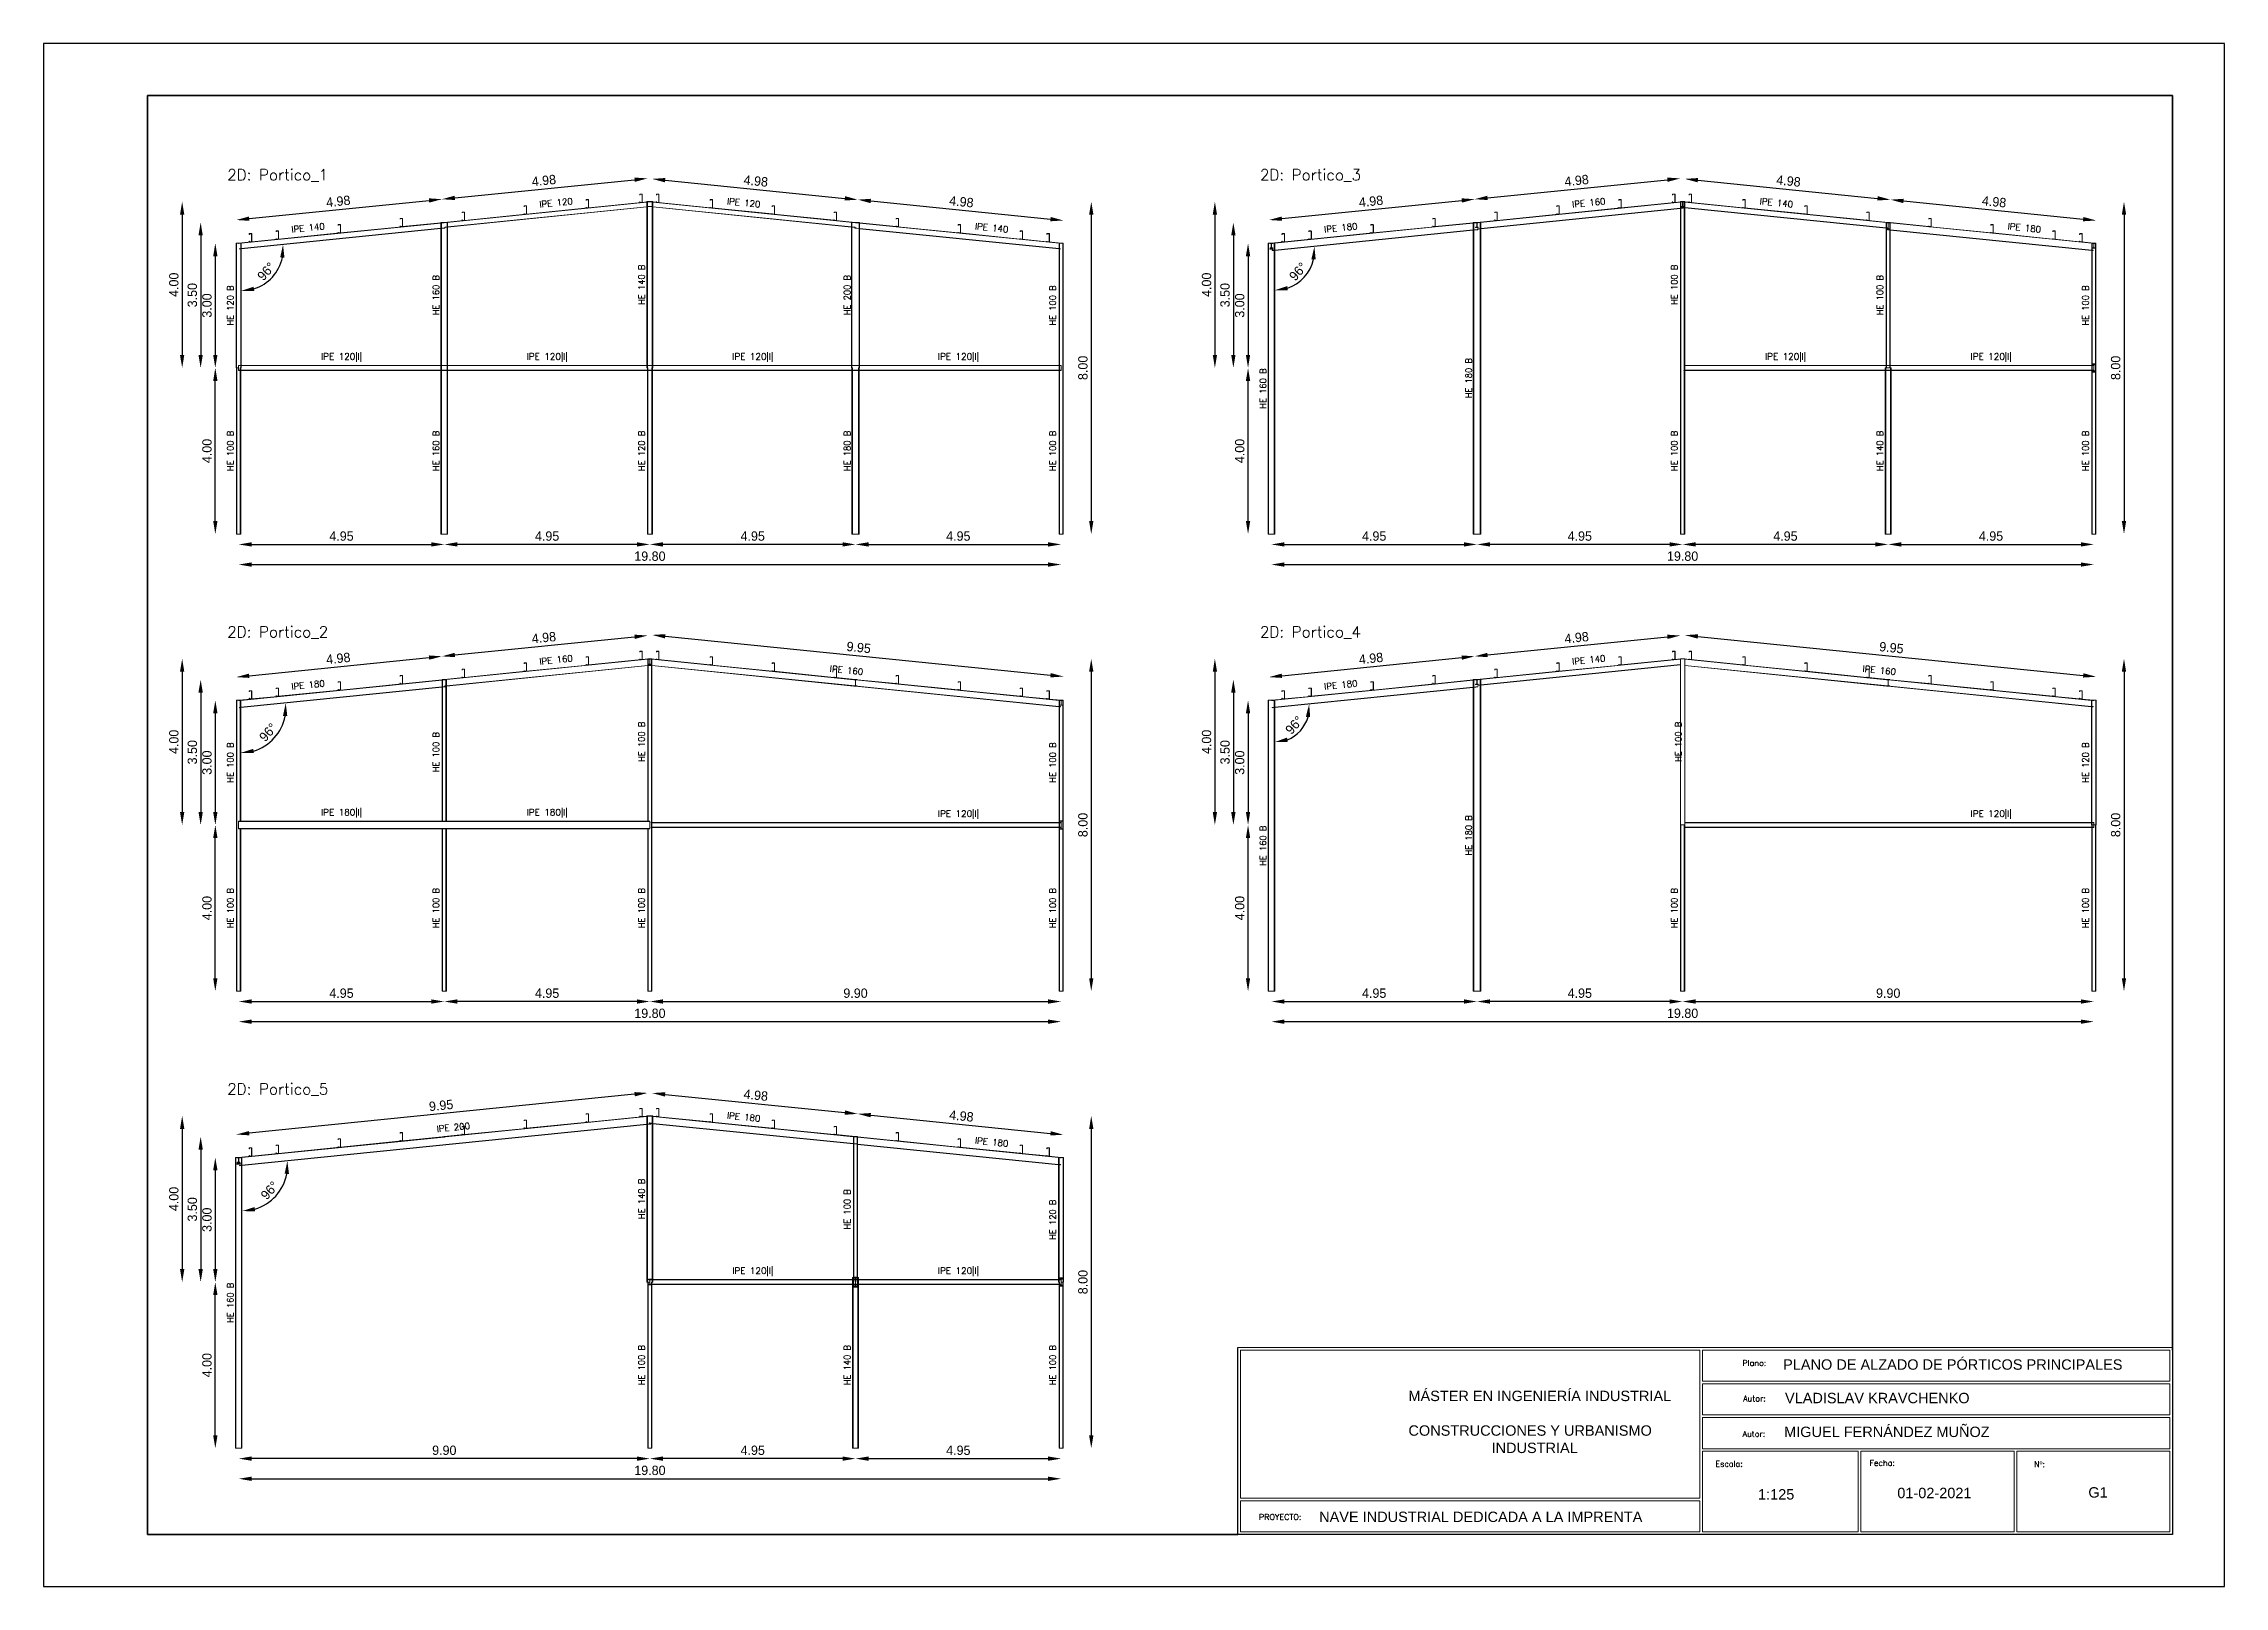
# Model space of a CAD drawing. Header units: inches. Extents: x 72863 to 73068, y 49095 to 49225.
# Drawn here: x 72862.71 to 72904.71, y 49195.01 to 49224.71 of the extents above; entities that cross this region are included whole.
import ezdxf
from ezdxf.enums import TextEntityAlignment as Align

# ---------------------------------------------------------------- set-up
doc = ezdxf.new("R2010")
doc.units = ezdxf.units.IN
doc.layers.get('0').update_dxf_attribs({"lineweight": 15})
for name, color, linetype, lineweight in [('BARRAS_DE_ACERO', 7, 'Continuous', 9), ('Cotas', 200, 'Continuous', 9), ('REFERENCIA_DE_LAS_BARRAS', 2, 'Continuous', 9), ('TITULOS', 9, 'Continuous', 9)]:
    doc.layers.add(name, color=color, linetype=linetype, lineweight=lineweight)
doc.layers.add('VG', color=7, linetype='Continuous')
doc.styles.add('CYPETXT', font='romans__.ttf', dxfattribs={"height": 0.2})
doc.styles.add('RomanS', font='')
doc.styles.get("Standard").update_dxf_attribs({"font": 'arial.ttf'})
doc.styles.get('RomanS').set_extended_font_data('Porsche')
doc.dimstyles.new('100-color', dxfattribs={"dimtxt": 0.18, "dimasz": 0.25, "dimexe": 0, "dimexo": 0.5, "dimgap": 0.07, "dimtad": 1, "dimlfac": 1.25, "dimzin": 4, "dimdsep": 46, "dimtxsty": 'RomanS', "dimcen": 0.1, "dimse1": 1, "dimse2": 1, "dimadec": 0, "dimazin": 0, "dimtfac": 1, "dimtix": 1, "dimtmove": 2, "dimatfit": 3, "dimfxl": 1, "dimtvp": 1.058824, "dimtolj": 1, "dimtzin": 1, "dimarcsym": 0})

msp = doc.modelspace()

# ---------------------------------------------------------------- texts
at = {"char_height": 0.2, "attachment_point": 1}
for s, width, insert in [('PLANO DE ALZADO DE PÓRTICOS PRINCIPALES', 7.513777, (72896.212, 49199.382)), ('1:125', 2.031377, (72895.7284, 49196.8827)), ('G1', 2.031377, (72902.09, 49196.9201))]:
    msp.add_mtext_dynamic_manual_height_columns(s, width=width, gutter_width=1, heights=[0], dxfattribs=dict(at, insert=insert))
at = {"layer": 'REFERENCIA_DE_LAS_BARRAS', "style": 'CYPETXT'}
for s, rotation, width, p, p2 in [('IPE 120', 5.7995, 0.843848, (72872.2652, 49221.5547), (72872.9063, 49221.6198)), ('IPE 120', 354.2005, 0.843848, (72875.8669, 49221.6194), (72876.508, 49221.5543)), ('IPE 160', 5.7995, 0.843848, (72892.1546, 49221.5547), (72892.7957, 49221.6198)), ('IPE 140', 354.2005, 0.843848, (72895.7563, 49221.6194), (72896.3974, 49221.5543)), ('IPE 140', 5.7995, 0.843848, (72867.4895, 49221.0723), (72868.1306, 49221.1374)), ('IPE 140', 354.2005, 0.843848, (72880.6426, 49221.137), (72881.2837, 49221.0719)), ('IPE 180', 5.7995, 0.843848, (72887.3789, 49221.0723), (72888.02, 49221.1374)), ('IPE 180', 354.2005, 0.843848, (72900.532, 49221.137), (72901.1731, 49221.0719)), ('HE 160 B', 90, 0.77604, (72870.3273, 49219.4821), (72870.3273, 49220.2561)), ('HE 140 B', 90, 0.77604, (72874.2873, 49219.6821), (72874.2873, 49220.4561)), ('HE 200 B', 90, 0.77604, (72878.2473, 49219.4821), (72878.2473, 49220.2561)), ('HE 100 B', 90, 0.77604, (72894.1767, 49219.6821), (72894.1767, 49220.4561)), ('HE 100 B', 90, 0.77604, (72898.1367, 49219.4821), (72898.1367, 49220.2561)), ('HE 120 B', 90, 0.77604, (72866.3673, 49219.2821), (72866.3673, 49220.0561)), ('HE 100 B', 90, 0.77604, (72882.2073, 49219.2821), (72882.2073, 49220.0561)), ('HE 100 B', 90, 0.77604, (72902.0967, 49219.2821), (72902.0967, 49220.0561)), ('HE 180 B', 90, 0.77604, (72890.2167, 49217.8821), (72890.2167, 49218.6561)), ('HE 160 B', 90, 0.77604, (72886.2567, 49217.6821), (72886.2567, 49218.4561)), ('HE 100 B', 90, 0.77604, (72866.3673, 49216.4821), (72866.3673, 49217.2561)), ('HE 160 B', 90, 0.77604, (72870.3273, 49216.4821), (72870.3273, 49217.2561)), ('HE 120 B', 90, 0.77604, (72874.2873, 49216.4821), (72874.2873, 49217.2561)), ('HE 180 B', 90, 0.77604, (72878.2473, 49216.4821), (72878.2473, 49217.2561)), ('HE 100 B', 90, 0.77604, (72882.2073, 49216.4821), (72882.2073, 49217.2561)), ('HE 100 B', 90, 0.77604, (72894.1767, 49216.4821), (72894.1767, 49217.2561)), ('HE 140 B', 90, 0.77604, (72898.1367, 49216.4821), (72898.1367, 49217.2561)), ('HE 100 B', 90, 0.77604, (72902.0967, 49216.4821), (72902.0967, 49217.2561)), ('IPE 160', 5.7995, 0.843848, (72872.2652, 49212.7547), (72872.9063, 49212.8198)), ('IPE 160', 354.2005, 0.843848, (72877.8469, 49212.6194), (72878.488, 49212.5543)), ('IPE 140', 5.7995, 0.843848, (72892.1546, 49212.7547), (72892.7957, 49212.8198)), ('IPE 160', 354.2005, 0.843848, (72897.7363, 49212.6194), (72898.3774, 49212.5543)), ('IPE 180', 5.7995, 0.843848, (72867.4895, 49212.2723), (72868.1306, 49212.3374)), ('IPE 180', 5.7995, 0.843848, (72887.3789, 49212.2723), (72888.02, 49212.3374)), ('HE 100 B', 90, 0.77604, (72870.3273, 49210.6821), (72870.3273, 49211.4561)), ('HE 100 B', 90, 0.77604, (72874.2873, 49210.8821), (72874.2873, 49211.6561)), ('HE 100 B', 90, 0.77604, (72894.2567, 49210.8821), (72894.2567, 49211.6561)), ('HE 100 B', 90, 0.77604, (72866.3673, 49210.4821), (72866.3673, 49211.2561)), ('HE 100 B', 90, 0.77604, (72882.2073, 49210.4821), (72882.2073, 49211.2561)), ('HE 120 B', 90, 0.77604, (72902.0967, 49210.4821), (72902.0967, 49211.2561)), ('HE 180 B', 90, 0.77604, (72890.2167, 49209.0821), (72890.2167, 49209.8561)), ('HE 160 B', 90, 0.77604, (72886.2567, 49208.8821), (72886.2567, 49209.6561)), ('HE 100 B', 90, 0.77604, (72866.3673, 49207.6821), (72866.3673, 49208.4561)), ('HE 100 B', 90, 0.77604, (72870.3273, 49207.6821), (72870.3273, 49208.4561)), ('HE 100 B', 90, 0.77604, (72874.2873, 49207.6821), (72874.2873, 49208.4561)), ('HE 100 B', 90, 0.77604, (72882.2073, 49207.6821), (72882.2073, 49208.4561)), ('HE 100 B', 90, 0.77604, (72894.1767, 49207.6821), (72894.1767, 49208.4561)), ('HE 100 B', 90, 0.77604, (72902.0967, 49207.6821), (72902.0967, 49208.4561)), ('IPE 200', 5.7995, 0.843848, (72870.2853, 49203.7547), (72870.9264, 49203.8198)), ('IPE 180', 354.2005, 0.843848, (72875.867, 49204.0194), (72876.5081, 49203.9543)), ('IPE 180', 354.2005, 0.843848, (72880.6427, 49203.537), (72881.2838, 49203.4719)), ('HE 140 B', 90, 0.77604, (72874.2873, 49202.0821), (72874.2873, 49202.8561)), ('HE 100 B', 90, 0.77604, (72878.2473, 49201.8821), (72878.2473, 49202.6561)), ('HE 120 B', 90, 0.77604, (72882.2073, 49201.6821), (72882.2073, 49202.4561)), ('HE 160 B', 90, 0.77604, (72866.3673, 49200.0821), (72866.3673, 49200.8561)), ('HE 100 B', 90, 0.77604, (72874.2873, 49198.8821), (72874.2873, 49199.6561)), ('HE 140 B', 90, 0.77604, (72878.2473, 49198.8821), (72878.2473, 49199.6561)), ('HE 100 B', 90, 0.77604, (72882.2073, 49198.8821), (72882.2073, 49199.6561))]:
    msp.add_text(s, height=0.12267, rotation=rotation, dxfattribs=dict(at, width=width)).set_placement(p, p2, align=Align.FIT)
at = {"layer": 'REFERENCIA_DE_LAS_BARRAS', "style": 'CYPETXT', "width": 0.866214}
for s, p, p2 in [('IPE 120|I|', (72868.0524, 49218.627), (72868.8408, 49218.627)), ('IPE 120|I|', (72872.0124, 49218.627), (72872.8008, 49218.627)), ('IPE 120|I|', (72875.9724, 49218.627), (72876.7608, 49218.627)), ('IPE 120|I|', (72879.9324, 49218.627), (72880.7208, 49218.627)), ('IPE 120|I|', (72895.8618, 49218.627), (72896.6502, 49218.627)), ('IPE 120|I|', (72899.8218, 49218.627), (72900.6102, 49218.627)), ('IPE 180|I|', (72868.0524, 49209.853), (72868.8408, 49209.853)), ('IPE 180|I|', (72872.0124, 49209.853), (72872.8008, 49209.853)), ('IPE 120|I|', (72879.9324, 49209.827), (72880.7208, 49209.827)), ('IPE 120|I|', (72899.8218, 49209.827), (72900.6102, 49209.827)), ('IPE 120|I|', (72875.9725, 49201.027), (72876.7609, 49201.027)), ('IPE 120|I|', (72879.9325, 49201.027), (72880.7209, 49201.027))]:
    msp.add_text(s, height=0.12267, dxfattribs=at).set_placement(p, p2, align=Align.FIT)
at = {"layer": 'TITULOS', "style": 'CYPETXT', "width": 0.831276}
for s, p, p2 in [('2D: Portico_1', (72866.2466, 49222.0797), (72868.1922, 49222.0797)), ('2D: Portico_3', (72886.136, 49222.0797), (72888.0816, 49222.0797)), ('2D: Portico_2', (72866.2466, 49213.2797), (72868.1922, 49213.2797)), ('2D: Portico_4', (72886.136, 49213.2797), (72888.0816, 49213.2797)), ('2D: Portico_5', (72866.2467, 49204.4797), (72868.1923, 49204.4797))]:
    msp.add_text(s, height=0.213333, dxfattribs=at).set_placement(p, p2, align=Align.FIT)

# ---------------------------------------------------------------- blocks, each defined once
blk = doc.blocks.new('*D22')
at = {"layer": 'Cotas', "color": 0, "lineweight": -2, "transparency": 16777216}
blk.add_line((72866.717, 49206.27), (72870.177, 49206.27), dxfattribs=at)
at = {"layer": 'Cotas', "color": 0, "transparency": 16777216}
for points in [[(72866.717, 49206.312), (72866.717, 49206.229), (72866.467, 49206.27)], [(72870.177, 49206.312), (72870.177, 49206.229), (72870.427, 49206.27)]]:
    blk.add_solid(points, dxfattribs=at)
at = {"layer": 'Defpoints', "color": 0, "transparency": 16777216}
for p in [(72866.467, 49206.469), (72870.427, 49206.469), (72870.427, 49206.27)]:
    blk.add_point(p, dxfattribs=at)
at = {"layer": 'Cotas', "color": 0, "transparency": 16777216, "insert": (72868.447, 49206.43), "char_height": 0.18, "attachment_point": 5, "style": 'RomanS'}
blk.add_mtext('\\A1;4.95', dxfattribs=at)
blk = doc.blocks.new('*D23')
at = {"layer": 'Cotas', "color": 0, "lineweight": -2, "transparency": 16777216}
blk.add_line((72874.137, 49206.27), (72870.677, 49206.27), dxfattribs=at)
at = {"layer": 'Cotas', "color": 0, "transparency": 16777216}
for points in [[(72870.677, 49206.312), (72870.677, 49206.229), (72870.427, 49206.27)], [(72874.137, 49206.312), (72874.137, 49206.229), (72874.387, 49206.27)]]:
    blk.add_solid(points, dxfattribs=at)
at = {"layer": 'Defpoints', "color": 0, "transparency": 16777216}
for p in [(72870.427, 49206.469), (72874.387, 49206.469), (72870.427, 49206.27)]:
    blk.add_point(p, dxfattribs=at)
at = {"layer": 'Cotas', "color": 0, "transparency": 16777216, "insert": (72872.407, 49206.43), "char_height": 0.18, "attachment_point": 5, "style": 'RomanS'}
blk.add_mtext('\\A1;4.95', dxfattribs=at)
blk = doc.blocks.new('*D24')
at = {"layer": 'Cotas', "color": 0, "lineweight": -2, "transparency": 16777216}
blk.add_line((72866.717, 49205.883), (72882.057, 49205.883), dxfattribs=at)
at = {"layer": 'Cotas', "color": 0, "transparency": 16777216}
for points in [[(72866.717, 49205.924), (72866.717, 49205.841), (72866.467, 49205.883)], [(72882.057, 49205.924), (72882.057, 49205.841), (72882.307, 49205.883)]]:
    blk.add_solid(points, dxfattribs=at)
at = {"layer": 'Defpoints', "color": 0, "transparency": 16777216}
for p in [(72866.467, 49206.469), (72882.307, 49206.469), (72882.307, 49205.883)]:
    blk.add_point(p, dxfattribs=at)
at = {"layer": 'Cotas', "color": 0, "transparency": 16777216, "insert": (72874.387, 49206.043), "char_height": 0.18, "attachment_point": 5, "style": 'RomanS'}
blk.add_mtext('\\A1;19.80', dxfattribs=at)
blk = doc.blocks.new('*D25')
at = {"layer": 'Cotas', "color": 0, "lineweight": -2, "transparency": 16777216}
blk.add_line((72866.017, 49206.719), (72866.017, 49209.419), dxfattribs=at)
at = {"layer": 'Cotas', "color": 0, "transparency": 16777216}
for points in [[(72865.976, 49209.419), (72866.059, 49209.419), (72866.017, 49209.669)], [(72865.976, 49206.719), (72866.059, 49206.719), (72866.017, 49206.469)]]:
    blk.add_solid(points, dxfattribs=at)
at = {"layer": 'Defpoints', "color": 0, "transparency": 16777216}
for p in [(72866.017, 49209.669), (72866.467, 49209.669), (72866.467, 49206.469)]:
    blk.add_point(p, dxfattribs=at)
at = {"layer": 'Cotas', "color": 0, "transparency": 16777216, "insert": (72865.857, 49208.069), "char_height": 0.18, "attachment_point": 5, "rotation": 90, "style": 'RomanS'}
blk.add_mtext('\\A1;4.00', dxfattribs=at)
blk = doc.blocks.new('*D26')
at = {"layer": 'Cotas', "color": 0, "lineweight": -2, "transparency": 16777216}
blk.add_line((72866.017, 49211.819), (72866.017, 49209.919), dxfattribs=at)
at = {"layer": 'Cotas', "color": 0, "transparency": 16777216}
for points in [[(72865.976, 49211.819), (72866.059, 49211.819), (72866.017, 49212.069)], [(72865.976, 49209.919), (72866.059, 49209.919), (72866.017, 49209.669)]]:
    blk.add_solid(points, dxfattribs=at)
at = {"layer": 'Defpoints', "color": 0, "transparency": 16777216}
for p in [(72866.467, 49212.069), (72866.017, 49209.669), (72866.467, 49209.669)]:
    blk.add_point(p, dxfattribs=at)
at = {"layer": 'Cotas', "color": 0, "transparency": 16777216, "insert": (72865.857, 49210.869), "char_height": 0.18, "attachment_point": 5, "rotation": 90, "style": 'RomanS'}
blk.add_mtext('\\A1;3.00', dxfattribs=at)
blk = doc.blocks.new('*D27')
at = {"layer": 'Cotas', "color": 0, "lineweight": -2, "transparency": 16777216}
blk.add_line((72865.735, 49212.219), (72865.735, 49209.919), dxfattribs=at)
at = {"layer": 'Cotas', "color": 0, "transparency": 16777216}
for points in [[(72865.693, 49212.219), (72865.776, 49212.219), (72865.735, 49212.469)], [(72865.693, 49209.919), (72865.776, 49209.919), (72865.735, 49209.669)]]:
    blk.add_solid(points, dxfattribs=at)
at = {"layer": 'Defpoints', "color": 0, "transparency": 16777216}
for p in [(72870.427, 49212.469), (72865.735, 49209.669), (72870.427, 49209.669)]:
    blk.add_point(p, dxfattribs=at)
at = {"layer": 'Cotas', "color": 0, "transparency": 16777216, "insert": (72865.575, 49211.069), "char_height": 0.18, "attachment_point": 5, "rotation": 90, "style": 'RomanS'}
blk.add_mtext('\\A1;3.50', dxfattribs=at)
blk = doc.blocks.new('*D28')
at = {"layer": 'Cotas', "color": 0, "lineweight": -2, "transparency": 16777216}
blk.add_line((72865.379, 49212.619), (72865.379, 49209.919), dxfattribs=at)
at = {"layer": 'Cotas', "color": 0, "transparency": 16777216}
for points in [[(72865.337, 49212.619), (72865.42, 49212.619), (72865.379, 49212.869)], [(72865.337, 49209.919), (72865.42, 49209.919), (72865.379, 49209.669)]]:
    blk.add_solid(points, dxfattribs=at)
at = {"layer": 'Defpoints', "color": 0, "transparency": 16777216}
for p in [(72874.387, 49212.869), (72865.379, 49209.669), (72874.387, 49209.669)]:
    blk.add_point(p, dxfattribs=at)
at = {"layer": 'Cotas', "color": 0, "transparency": 16777216, "insert": (72865.219, 49211.269), "char_height": 0.18, "attachment_point": 5, "rotation": 90, "style": 'RomanS'}
blk.add_mtext('\\A1;4.00', dxfattribs=at)
blk = doc.blocks.new('*D29')
at = {"layer": 'Cotas', "color": 0, "lineweight": -2, "transparency": 16777216}
blk.add_line((72866.67, 49212.542), (72870.133, 49212.891), dxfattribs=at)
at = {"layer": 'Cotas', "color": 0, "transparency": 16777216}
for points in [[(72870.129, 49212.933), (72870.137, 49212.85), (72870.381, 49212.916)], [(72866.666, 49212.583), (72866.674, 49212.5), (72866.421, 49212.516)]]:
    blk.add_solid(points, dxfattribs=at)
at = {"layer": 'Defpoints', "color": 0, "transparency": 16777216}
for p in [(72870.381, 49212.916), (72870.427, 49212.469), (72866.467, 49212.069)]:
    blk.add_point(p, dxfattribs=at)
at = {"layer": 'Cotas', "color": 0, "transparency": 16777216, "insert": (72868.385, 49212.876), "char_height": 0.18, "attachment_point": 5, "rotation": 5.7679, "style": 'RomanS'}
blk.add_mtext('\\A1;4.98', dxfattribs=at)
blk = doc.blocks.new('*D30')
at = {"layer": 'Cotas', "color": 0, "lineweight": -2, "transparency": 16777216}
blk.add_line((72870.63, 49212.942), (72874.093, 49213.291), dxfattribs=at)
at = {"layer": 'Cotas', "color": 0, "transparency": 16777216}
for points in [[(72874.089, 49213.333), (72874.097, 49213.25), (72874.341, 49213.316)], [(72870.626, 49212.983), (72870.634, 49212.9), (72870.381, 49212.916)]]:
    blk.add_solid(points, dxfattribs=at)
at = {"layer": 'Defpoints', "color": 0, "transparency": 16777216}
for p in [(72874.341, 49213.316), (72874.387, 49212.869), (72870.427, 49212.469)]:
    blk.add_point(p, dxfattribs=at)
at = {"layer": 'Cotas', "color": 0, "transparency": 16777216, "insert": (72872.345, 49213.276), "char_height": 0.18, "attachment_point": 5, "rotation": 5.7679, "style": 'RomanS'}
blk.add_mtext('\\A1;4.98', dxfattribs=at)
blk = doc.blocks.new('*D31')
at = {"layer": 'Cotas', "color": 0, "lineweight": -2, "transparency": 16777216}
blk.add_line((72882.887, 49212.619), (72882.887, 49206.719), dxfattribs=at)
at = {"layer": 'Cotas', "color": 0, "transparency": 16777216}
for points in [[(72882.846, 49212.619), (72882.929, 49212.619), (72882.887, 49212.869)], [(72882.846, 49206.719), (72882.929, 49206.719), (72882.887, 49206.469)]]:
    blk.add_solid(points, dxfattribs=at)
at = {"layer": 'Defpoints', "color": 0, "transparency": 16777216}
for p in [(72874.387, 49212.869), (72874.387, 49206.469), (72882.887, 49206.469)]:
    blk.add_point(p, dxfattribs=at)
at = {"layer": 'Cotas', "color": 0, "transparency": 16777216, "insert": (72882.727, 49209.669), "char_height": 0.18, "attachment_point": 5, "rotation": 90, "style": 'RomanS'}
blk.add_mtext('\\A1;8.00', dxfattribs=at)
blk = doc.blocks.new('*D32')
at = {"layer": 'Cotas', "color": 0, "lineweight": -2, "transparency": 16777216}
blk.add_line((72874.637, 49206.27), (72882.057, 49206.27), dxfattribs=at)
at = {"layer": 'Cotas', "color": 0, "transparency": 16777216}
for points in [[(72874.637, 49206.312), (72874.637, 49206.229), (72874.387, 49206.27)], [(72882.057, 49206.312), (72882.057, 49206.229), (72882.307, 49206.27)]]:
    blk.add_solid(points, dxfattribs=at)
at = {"layer": 'Defpoints', "color": 0, "transparency": 16777216}
for p in [(72874.387, 49206.469), (72882.307, 49206.469), (72882.307, 49206.27)]:
    blk.add_point(p, dxfattribs=at)
at = {"layer": 'Cotas', "color": 0, "transparency": 16777216, "insert": (72878.347, 49206.43), "char_height": 0.18, "attachment_point": 5, "style": 'RomanS'}
blk.add_mtext('\\A1;9.90', dxfattribs=at)
blk = doc.blocks.new('*D33')
at = {"layer": 'Cotas', "color": 0, "lineweight": -2, "transparency": 16777216}
blk.add_line((72874.682, 49213.302), (72882.104, 49212.552), dxfattribs=at)
at = {"layer": 'Cotas', "color": 0, "transparency": 16777216}
for points in [[(72874.686, 49213.343), (72874.677, 49213.26), (72874.433, 49213.327)], [(72882.108, 49212.593), (72882.1, 49212.51), (72882.353, 49212.527)]]:
    blk.add_solid(points, dxfattribs=at)
at = {"layer": 'Defpoints', "color": 0, "transparency": 16777216}
for p in [(72874.387, 49212.869), (72882.353, 49212.527), (72882.307, 49212.069)]:
    blk.add_point(p, dxfattribs=at)
at = {"layer": 'Cotas', "color": 0, "transparency": 16777216, "insert": (72878.409, 49213.086), "char_height": 0.18, "attachment_point": 5, "rotation": 354.2321, "style": 'RomanS'}
blk.add_mtext('\\A1;9.95', dxfattribs=at)
blk = doc.blocks.new('*D34')
at = {"layer": 'Cotas', "color": 0, "lineweight": -2, "transparency": 16777216}
blk.add_arc((72866.507, 49211.928), 0.871, 286.5088, 349.2591, dxfattribs=at)
at = {"layer": 'Cotas', "color": 0, "transparency": 16777216}
for points in [[(72867.32, 49211.768), (72867.404, 49211.764), (72867.373, 49212.016)], [(72866.76, 49211.052), (72866.748, 49211.135), (72866.507, 49211.058)]]:
    blk.add_solid(points, dxfattribs=at)
at = {"layer": 'Defpoints', "color": 0, "transparency": 16777216}
for p in [(72870.387, 49212.32), (72866.507, 49211.928), (72866.507, 49211.928), (72866.967, 49211.189), (72866.507, 49209.741)]:
    blk.add_point(p, dxfattribs=at)
at = {"layer": 'Cotas', "color": 0, "transparency": 16777216, "insert": (72867.034, 49211.452), "char_height": 0.18, "attachment_point": 5, "rotation": 47.884, "style": 'RomanS'}
blk.add_mtext('\\A1;96°', dxfattribs=at)
blk = doc.blocks.new('*D35')
at = {"layer": 'Cotas', "color": 0, "lineweight": -2, "transparency": 16777216}
blk.add_line((72866.717, 49215.07), (72870.177, 49215.07), dxfattribs=at)
at = {"layer": 'Cotas', "color": 0, "transparency": 16777216}
for points in [[(72866.717, 49215.112), (72866.717, 49215.029), (72866.467, 49215.07)], [(72870.177, 49215.112), (72870.177, 49215.029), (72870.427, 49215.07)]]:
    blk.add_solid(points, dxfattribs=at)
at = {"layer": 'Defpoints', "color": 0, "transparency": 16777216}
for p in [(72866.467, 49215.269), (72870.427, 49215.269), (72870.427, 49215.07)]:
    blk.add_point(p, dxfattribs=at)
at = {"layer": 'Cotas', "color": 0, "transparency": 16777216, "insert": (72868.447, 49215.23), "char_height": 0.18, "attachment_point": 5, "style": 'RomanS'}
blk.add_mtext('\\A1;4.95', dxfattribs=at)
blk = doc.blocks.new('*D36')
at = {"layer": 'Cotas', "color": 0, "lineweight": -2, "transparency": 16777216}
blk.add_line((72874.137, 49215.07), (72870.677, 49215.07), dxfattribs=at)
at = {"layer": 'Cotas', "color": 0, "transparency": 16777216}
for points in [[(72870.677, 49215.112), (72870.677, 49215.029), (72870.427, 49215.07)], [(72874.137, 49215.112), (72874.137, 49215.029), (72874.387, 49215.07)]]:
    blk.add_solid(points, dxfattribs=at)
at = {"layer": 'Defpoints', "color": 0, "transparency": 16777216}
for p in [(72870.427, 49215.269), (72874.387, 49215.269), (72870.427, 49215.07)]:
    blk.add_point(p, dxfattribs=at)
at = {"layer": 'Cotas', "color": 0, "transparency": 16777216, "insert": (72872.407, 49215.23), "char_height": 0.18, "attachment_point": 5, "style": 'RomanS'}
blk.add_mtext('\\A1;4.95', dxfattribs=at)
blk = doc.blocks.new('*D37')
at = {"layer": 'Cotas', "color": 0, "lineweight": -2, "transparency": 16777216}
blk.add_line((72878.097, 49215.07), (72874.637, 49215.07), dxfattribs=at)
at = {"layer": 'Cotas', "color": 0, "transparency": 16777216}
for points in [[(72874.637, 49215.112), (72874.637, 49215.029), (72874.387, 49215.07)], [(72878.097, 49215.112), (72878.097, 49215.029), (72878.347, 49215.07)]]:
    blk.add_solid(points, dxfattribs=at)
at = {"layer": 'Defpoints', "color": 0, "transparency": 16777216}
for p in [(72874.387, 49215.269), (72878.347, 49215.269), (72874.387, 49215.07)]:
    blk.add_point(p, dxfattribs=at)
at = {"layer": 'Cotas', "color": 0, "transparency": 16777216, "insert": (72876.367, 49215.23), "char_height": 0.18, "attachment_point": 5, "style": 'RomanS'}
blk.add_mtext('\\A1;4.95', dxfattribs=at)
blk = doc.blocks.new('*D38')
at = {"layer": 'Cotas', "color": 0, "lineweight": -2, "transparency": 16777216}
blk.add_line((72866.717, 49214.683), (72882.057, 49214.683), dxfattribs=at)
at = {"layer": 'Cotas', "color": 0, "transparency": 16777216}
for points in [[(72866.717, 49214.724), (72866.717, 49214.641), (72866.467, 49214.683)], [(72882.057, 49214.724), (72882.057, 49214.641), (72882.307, 49214.683)]]:
    blk.add_solid(points, dxfattribs=at)
at = {"layer": 'Defpoints', "color": 0, "transparency": 16777216}
for p in [(72866.467, 49215.269), (72882.307, 49215.269), (72882.307, 49214.683)]:
    blk.add_point(p, dxfattribs=at)
at = {"layer": 'Cotas', "color": 0, "transparency": 16777216, "insert": (72874.387, 49214.843), "char_height": 0.18, "attachment_point": 5, "style": 'RomanS'}
blk.add_mtext('\\A1;19.80', dxfattribs=at)
blk = doc.blocks.new('*D39')
at = {"layer": 'Cotas', "color": 0, "lineweight": -2, "transparency": 16777216}
blk.add_line((72866.017, 49215.519), (72866.017, 49218.219), dxfattribs=at)
at = {"layer": 'Cotas', "color": 0, "transparency": 16777216}
for points in [[(72865.976, 49218.219), (72866.059, 49218.219), (72866.017, 49218.469)], [(72865.976, 49215.519), (72866.059, 49215.519), (72866.017, 49215.269)]]:
    blk.add_solid(points, dxfattribs=at)
at = {"layer": 'Defpoints', "color": 0, "transparency": 16777216}
for p in [(72866.017, 49218.469), (72866.467, 49218.469), (72866.467, 49215.269)]:
    blk.add_point(p, dxfattribs=at)
at = {"layer": 'Cotas', "color": 0, "transparency": 16777216, "insert": (72865.857, 49216.869), "char_height": 0.18, "attachment_point": 5, "rotation": 90, "style": 'RomanS'}
blk.add_mtext('\\A1;4.00', dxfattribs=at)
blk = doc.blocks.new('*D40')
at = {"layer": 'Cotas', "color": 0, "lineweight": -2, "transparency": 16777216}
blk.add_line((72866.017, 49220.619), (72866.017, 49218.719), dxfattribs=at)
at = {"layer": 'Cotas', "color": 0, "transparency": 16777216}
for points in [[(72865.976, 49220.619), (72866.059, 49220.619), (72866.017, 49220.869)], [(72865.976, 49218.719), (72866.059, 49218.719), (72866.017, 49218.469)]]:
    blk.add_solid(points, dxfattribs=at)
at = {"layer": 'Defpoints', "color": 0, "transparency": 16777216}
for p in [(72866.467, 49220.869), (72866.017, 49218.469), (72866.467, 49218.469)]:
    blk.add_point(p, dxfattribs=at)
at = {"layer": 'Cotas', "color": 0, "transparency": 16777216, "insert": (72865.857, 49219.669), "char_height": 0.18, "attachment_point": 5, "rotation": 90, "style": 'RomanS'}
blk.add_mtext('\\A1;3.00', dxfattribs=at)
blk = doc.blocks.new('*D41')
at = {"layer": 'Cotas', "color": 0, "lineweight": -2, "transparency": 16777216}
blk.add_line((72878.597, 49215.07), (72882.057, 49215.07), dxfattribs=at)
at = {"layer": 'Cotas', "color": 0, "transparency": 16777216}
for points in [[(72878.597, 49215.112), (72878.597, 49215.029), (72878.347, 49215.07)], [(72882.057, 49215.112), (72882.057, 49215.029), (72882.307, 49215.07)]]:
    blk.add_solid(points, dxfattribs=at)
at = {"layer": 'Defpoints', "color": 0, "transparency": 16777216}
for p in [(72878.347, 49215.269), (72882.307, 49215.269), (72882.307, 49215.07)]:
    blk.add_point(p, dxfattribs=at)
at = {"layer": 'Cotas', "color": 0, "transparency": 16777216, "insert": (72880.327, 49215.23), "char_height": 0.18, "attachment_point": 5, "style": 'RomanS'}
blk.add_mtext('\\A1;4.95', dxfattribs=at)
blk = doc.blocks.new('*D42')
at = {"layer": 'Cotas', "color": 0, "lineweight": -2, "transparency": 16777216}
blk.add_line((72865.735, 49221.019), (72865.735, 49218.719), dxfattribs=at)
at = {"layer": 'Cotas', "color": 0, "transparency": 16777216}
for points in [[(72865.693, 49221.019), (72865.776, 49221.019), (72865.735, 49221.269)], [(72865.693, 49218.719), (72865.776, 49218.719), (72865.735, 49218.469)]]:
    blk.add_solid(points, dxfattribs=at)
at = {"layer": 'Defpoints', "color": 0, "transparency": 16777216}
for p in [(72870.427, 49221.269), (72865.735, 49218.469), (72870.427, 49218.469)]:
    blk.add_point(p, dxfattribs=at)
at = {"layer": 'Cotas', "color": 0, "transparency": 16777216, "insert": (72865.575, 49219.869), "char_height": 0.18, "attachment_point": 5, "rotation": 90, "style": 'RomanS'}
blk.add_mtext('\\A1;3.50', dxfattribs=at)
blk = doc.blocks.new('*D43')
at = {"layer": 'Cotas', "color": 0, "lineweight": -2, "transparency": 16777216}
blk.add_line((72865.379, 49221.419), (72865.379, 49218.719), dxfattribs=at)
at = {"layer": 'Cotas', "color": 0, "transparency": 16777216}
for points in [[(72865.337, 49221.419), (72865.42, 49221.419), (72865.379, 49221.669)], [(72865.337, 49218.719), (72865.42, 49218.719), (72865.379, 49218.469)]]:
    blk.add_solid(points, dxfattribs=at)
at = {"layer": 'Defpoints', "color": 0, "transparency": 16777216}
for p in [(72874.387, 49221.669), (72865.379, 49218.469), (72874.387, 49218.469)]:
    blk.add_point(p, dxfattribs=at)
at = {"layer": 'Cotas', "color": 0, "transparency": 16777216, "insert": (72865.219, 49220.069), "char_height": 0.18, "attachment_point": 5, "rotation": 90, "style": 'RomanS'}
blk.add_mtext('\\A1;4.00', dxfattribs=at)
blk = doc.blocks.new('*D44')
at = {"layer": 'Cotas', "color": 0, "lineweight": -2, "transparency": 16777216}
blk.add_line((72866.67, 49221.342), (72870.133, 49221.691), dxfattribs=at)
at = {"layer": 'Cotas', "color": 0, "transparency": 16777216}
for points in [[(72870.129, 49221.733), (72870.137, 49221.65), (72870.381, 49221.716)], [(72866.666, 49221.383), (72866.674, 49221.3), (72866.421, 49221.316)]]:
    blk.add_solid(points, dxfattribs=at)
at = {"layer": 'Defpoints', "color": 0, "transparency": 16777216}
for p in [(72870.381, 49221.716), (72870.427, 49221.269), (72866.467, 49220.869)]:
    blk.add_point(p, dxfattribs=at)
at = {"layer": 'Cotas', "color": 0, "transparency": 16777216, "insert": (72868.385, 49221.676), "char_height": 0.18, "attachment_point": 5, "rotation": 5.7679, "style": 'RomanS'}
blk.add_mtext('\\A1;4.98', dxfattribs=at)
blk = doc.blocks.new('*D45')
at = {"layer": 'Cotas', "color": 0, "lineweight": -2, "transparency": 16777216}
blk.add_line((72870.63, 49221.742), (72874.093, 49222.091), dxfattribs=at)
at = {"layer": 'Cotas', "color": 0, "transparency": 16777216}
for points in [[(72874.089, 49222.133), (72874.097, 49222.05), (72874.341, 49222.116)], [(72870.626, 49221.783), (72870.634, 49221.7), (72870.381, 49221.716)]]:
    blk.add_solid(points, dxfattribs=at)
at = {"layer": 'Defpoints', "color": 0, "transparency": 16777216}
for p in [(72874.341, 49222.116), (72874.387, 49221.669), (72870.427, 49221.269)]:
    blk.add_point(p, dxfattribs=at)
at = {"layer": 'Cotas', "color": 0, "transparency": 16777216, "insert": (72872.345, 49222.076), "char_height": 0.18, "attachment_point": 5, "rotation": 5.7679, "style": 'RomanS'}
blk.add_mtext('\\A1;4.98', dxfattribs=at)
blk = doc.blocks.new('*D46')
at = {"layer": 'Cotas', "color": 0, "lineweight": -2, "transparency": 16777216}
blk.add_line((72874.68, 49222.082), (72878.142, 49221.732), dxfattribs=at)
at = {"layer": 'Cotas', "color": 0, "transparency": 16777216}
for points in [[(72874.684, 49222.124), (72874.675, 49222.041), (72874.431, 49222.107)], [(72878.146, 49221.774), (72878.138, 49221.691), (72878.391, 49221.707)]]:
    blk.add_solid(points, dxfattribs=at)
at = {"layer": 'Defpoints', "color": 0, "transparency": 16777216}
for p in [(72874.387, 49221.669), (72878.391, 49221.707), (72878.347, 49221.269)]:
    blk.add_point(p, dxfattribs=at)
at = {"layer": 'Cotas', "color": 0, "transparency": 16777216, "insert": (72876.427, 49222.067), "char_height": 0.18, "attachment_point": 5, "rotation": 354.2321, "style": 'RomanS'}
blk.add_mtext('\\A1;4.98', dxfattribs=at)
blk = doc.blocks.new('*D47')
at = {"layer": 'Cotas', "color": 0, "lineweight": -2, "transparency": 16777216}
blk.add_line((72878.64, 49221.682), (72882.102, 49221.332), dxfattribs=at)
at = {"layer": 'Cotas', "color": 0, "transparency": 16777216}
for points in [[(72878.644, 49221.724), (72878.635, 49221.641), (72878.391, 49221.707)], [(72882.106, 49221.374), (72882.098, 49221.291), (72882.351, 49221.307)]]:
    blk.add_solid(points, dxfattribs=at)
at = {"layer": 'Defpoints', "color": 0, "transparency": 16777216}
for p in [(72878.347, 49221.269), (72882.351, 49221.307), (72882.307, 49220.869)]:
    blk.add_point(p, dxfattribs=at)
at = {"layer": 'Cotas', "color": 0, "transparency": 16777216, "insert": (72880.387, 49221.667), "char_height": 0.18, "attachment_point": 5, "rotation": 354.2321, "style": 'RomanS'}
blk.add_mtext('\\A1;4.98', dxfattribs=at)
blk = doc.blocks.new('*D48')
at = {"layer": 'Cotas', "color": 0, "lineweight": -2, "transparency": 16777216}
blk.add_arc((72866.515, 49220.761), 0.811, 287.7404, 348.0275, dxfattribs=at)
at = {"layer": 'Cotas', "color": 0, "transparency": 16777216}
for points in [[(72867.266, 49220.595), (72867.349, 49220.591), (72867.321, 49220.843)], [(72866.768, 49219.948), (72866.755, 49220.03), (72866.515, 49219.951)]]:
    blk.add_solid(points, dxfattribs=at)
at = {"layer": 'Defpoints', "color": 0, "transparency": 16777216}
for p in [(72870.363, 49221.15), (72866.515, 49220.761), (72866.515, 49220.761), (72866.943, 49220.073), (72866.515, 49218.517)]:
    blk.add_point(p, dxfattribs=at)
at = {"layer": 'Cotas', "color": 0, "transparency": 16777216, "insert": (72866.997, 49220.325), "char_height": 0.18, "attachment_point": 5, "rotation": 47.884, "style": 'RomanS'}
blk.add_mtext('\\A1;96°', dxfattribs=at)
blk = doc.blocks.new('*D49')
at = {"layer": 'Cotas', "color": 0, "lineweight": -2, "transparency": 16777216}
blk.add_line((72882.887, 49221.419), (72882.887, 49215.519), dxfattribs=at)
at = {"layer": 'Cotas', "color": 0, "transparency": 16777216}
for points in [[(72882.846, 49221.419), (72882.929, 49221.419), (72882.887, 49221.669)], [(72882.846, 49215.519), (72882.929, 49215.519), (72882.887, 49215.269)]]:
    blk.add_solid(points, dxfattribs=at)
at = {"layer": 'Defpoints', "color": 0, "transparency": 16777216}
for p in [(72874.387, 49221.669), (72874.387, 49215.269), (72882.887, 49215.269)]:
    blk.add_point(p, dxfattribs=at)
at = {"layer": 'Cotas', "color": 0, "transparency": 16777216, "insert": (72882.727, 49218.469), "char_height": 0.18, "attachment_point": 5, "rotation": 90, "style": 'RomanS'}
blk.add_mtext('\\A1;8.00', dxfattribs=at)
blk = doc.blocks.new('*D50')
at = {"layer": 'Cotas', "color": 0, "lineweight": -2, "transparency": 16777216}
blk.add_line((72886.606, 49215.07), (72890.066, 49215.07), dxfattribs=at)
at = {"layer": 'Cotas', "color": 0, "transparency": 16777216}
for points in [[(72886.606, 49215.112), (72886.606, 49215.029), (72886.356, 49215.07)], [(72890.066, 49215.112), (72890.066, 49215.029), (72890.316, 49215.07)]]:
    blk.add_solid(points, dxfattribs=at)
at = {"layer": 'Defpoints', "color": 0, "transparency": 16777216}
for p in [(72886.356, 49215.269), (72890.316, 49215.269), (72890.316, 49215.07)]:
    blk.add_point(p, dxfattribs=at)
at = {"layer": 'Cotas', "color": 0, "transparency": 16777216, "insert": (72888.336, 49215.23), "char_height": 0.18, "attachment_point": 5, "style": 'RomanS'}
blk.add_mtext('\\A1;4.95', dxfattribs=at)
blk = doc.blocks.new('*D51')
at = {"layer": 'Cotas', "color": 0, "lineweight": -2, "transparency": 16777216}
blk.add_line((72894.026, 49215.07), (72890.566, 49215.07), dxfattribs=at)
at = {"layer": 'Cotas', "color": 0, "transparency": 16777216}
for points in [[(72890.566, 49215.112), (72890.566, 49215.029), (72890.316, 49215.07)], [(72894.026, 49215.112), (72894.026, 49215.029), (72894.276, 49215.07)]]:
    blk.add_solid(points, dxfattribs=at)
at = {"layer": 'Defpoints', "color": 0, "transparency": 16777216}
for p in [(72890.316, 49215.269), (72894.276, 49215.269), (72890.316, 49215.07)]:
    blk.add_point(p, dxfattribs=at)
at = {"layer": 'Cotas', "color": 0, "transparency": 16777216, "insert": (72892.296, 49215.23), "char_height": 0.18, "attachment_point": 5, "style": 'RomanS'}
blk.add_mtext('\\A1;4.95', dxfattribs=at)
blk = doc.blocks.new('*D52')
at = {"layer": 'Cotas', "color": 0, "lineweight": -2, "transparency": 16777216}
blk.add_line((72897.986, 49215.07), (72894.526, 49215.07), dxfattribs=at)
at = {"layer": 'Cotas', "color": 0, "transparency": 16777216}
for points in [[(72894.526, 49215.112), (72894.526, 49215.029), (72894.276, 49215.07)], [(72897.986, 49215.112), (72897.986, 49215.029), (72898.236, 49215.07)]]:
    blk.add_solid(points, dxfattribs=at)
at = {"layer": 'Defpoints', "color": 0, "transparency": 16777216}
for p in [(72894.276, 49215.269), (72898.236, 49215.269), (72894.276, 49215.07)]:
    blk.add_point(p, dxfattribs=at)
at = {"layer": 'Cotas', "color": 0, "transparency": 16777216, "insert": (72896.256, 49215.23), "char_height": 0.18, "attachment_point": 5, "style": 'RomanS'}
blk.add_mtext('\\A1;4.95', dxfattribs=at)
blk = doc.blocks.new('*D53')
at = {"layer": 'Cotas', "color": 0, "lineweight": -2, "transparency": 16777216}
blk.add_line((72886.606, 49214.683), (72901.946, 49214.683), dxfattribs=at)
at = {"layer": 'Cotas', "color": 0, "transparency": 16777216}
for points in [[(72886.606, 49214.724), (72886.606, 49214.641), (72886.356, 49214.683)], [(72901.946, 49214.724), (72901.946, 49214.641), (72902.196, 49214.683)]]:
    blk.add_solid(points, dxfattribs=at)
at = {"layer": 'Defpoints', "color": 0, "transparency": 16777216}
for p in [(72886.356, 49215.269), (72902.196, 49215.269), (72902.196, 49214.683)]:
    blk.add_point(p, dxfattribs=at)
at = {"layer": 'Cotas', "color": 0, "transparency": 16777216, "insert": (72894.276, 49214.843), "char_height": 0.18, "attachment_point": 5, "style": 'RomanS'}
blk.add_mtext('\\A1;19.80', dxfattribs=at)
blk = doc.blocks.new('*D54')
at = {"layer": 'Cotas', "color": 0, "lineweight": -2, "transparency": 16777216}
blk.add_line((72885.907, 49215.519), (72885.907, 49218.219), dxfattribs=at)
at = {"layer": 'Cotas', "color": 0, "transparency": 16777216}
for points in [[(72885.865, 49218.219), (72885.948, 49218.219), (72885.907, 49218.469)], [(72885.865, 49215.519), (72885.948, 49215.519), (72885.907, 49215.269)]]:
    blk.add_solid(points, dxfattribs=at)
at = {"layer": 'Defpoints', "color": 0, "transparency": 16777216}
for p in [(72885.907, 49218.469), (72886.356, 49218.469), (72886.356, 49215.269)]:
    blk.add_point(p, dxfattribs=at)
at = {"layer": 'Cotas', "color": 0, "transparency": 16777216, "insert": (72885.747, 49216.869), "char_height": 0.18, "attachment_point": 5, "rotation": 90, "style": 'RomanS'}
blk.add_mtext('\\A1;4.00', dxfattribs=at)
blk = doc.blocks.new('*D55')
at = {"layer": 'Cotas', "color": 0, "lineweight": -2, "transparency": 16777216}
blk.add_line((72885.907, 49220.619), (72885.907, 49218.719), dxfattribs=at)
at = {"layer": 'Cotas', "color": 0, "transparency": 16777216}
for points in [[(72885.865, 49220.619), (72885.948, 49220.619), (72885.907, 49220.869)], [(72885.865, 49218.719), (72885.948, 49218.719), (72885.907, 49218.469)]]:
    blk.add_solid(points, dxfattribs=at)
at = {"layer": 'Defpoints', "color": 0, "transparency": 16777216}
for p in [(72886.356, 49220.869), (72885.907, 49218.469), (72886.356, 49218.469)]:
    blk.add_point(p, dxfattribs=at)
at = {"layer": 'Cotas', "color": 0, "transparency": 16777216, "insert": (72885.747, 49219.669), "char_height": 0.18, "attachment_point": 5, "rotation": 90, "style": 'RomanS'}
blk.add_mtext('\\A1;3.00', dxfattribs=at)
blk = doc.blocks.new('*D56')
at = {"layer": 'Cotas', "color": 0, "lineweight": -2, "transparency": 16777216}
blk.add_line((72898.486, 49215.07), (72901.946, 49215.07), dxfattribs=at)
at = {"layer": 'Cotas', "color": 0, "transparency": 16777216}
for points in [[(72898.486, 49215.112), (72898.486, 49215.029), (72898.236, 49215.07)], [(72901.946, 49215.112), (72901.946, 49215.029), (72902.196, 49215.07)]]:
    blk.add_solid(points, dxfattribs=at)
at = {"layer": 'Defpoints', "color": 0, "transparency": 16777216}
for p in [(72898.236, 49215.269), (72902.196, 49215.269), (72902.196, 49215.07)]:
    blk.add_point(p, dxfattribs=at)
at = {"layer": 'Cotas', "color": 0, "transparency": 16777216, "insert": (72900.216, 49215.23), "char_height": 0.18, "attachment_point": 5, "style": 'RomanS'}
blk.add_mtext('\\A1;4.95', dxfattribs=at)
blk = doc.blocks.new('*D57')
at = {"layer": 'Cotas', "color": 0, "lineweight": -2, "transparency": 16777216}
blk.add_line((72885.624, 49221.019), (72885.624, 49218.719), dxfattribs=at)
at = {"layer": 'Cotas', "color": 0, "transparency": 16777216}
for points in [[(72885.582, 49221.019), (72885.666, 49221.019), (72885.624, 49221.269)], [(72885.582, 49218.719), (72885.666, 49218.719), (72885.624, 49218.469)]]:
    blk.add_solid(points, dxfattribs=at)
at = {"layer": 'Defpoints', "color": 0, "transparency": 16777216}
for p in [(72890.316, 49221.269), (72885.624, 49218.469), (72890.316, 49218.469)]:
    blk.add_point(p, dxfattribs=at)
at = {"layer": 'Cotas', "color": 0, "transparency": 16777216, "insert": (72885.464, 49219.869), "char_height": 0.18, "attachment_point": 5, "rotation": 90, "style": 'RomanS'}
blk.add_mtext('\\A1;3.50', dxfattribs=at)
blk = doc.blocks.new('*D58')
at = {"layer": 'Cotas', "color": 0, "lineweight": -2, "transparency": 16777216}
blk.add_line((72885.268, 49221.419), (72885.268, 49218.719), dxfattribs=at)
at = {"layer": 'Cotas', "color": 0, "transparency": 16777216}
for points in [[(72885.227, 49221.419), (72885.31, 49221.419), (72885.268, 49221.669)], [(72885.227, 49218.719), (72885.31, 49218.719), (72885.268, 49218.469)]]:
    blk.add_solid(points, dxfattribs=at)
at = {"layer": 'Defpoints', "color": 0, "transparency": 16777216}
for p in [(72894.276, 49221.669), (72885.268, 49218.469), (72894.276, 49218.469)]:
    blk.add_point(p, dxfattribs=at)
at = {"layer": 'Cotas', "color": 0, "transparency": 16777216, "insert": (72885.108, 49220.069), "char_height": 0.18, "attachment_point": 5, "rotation": 90, "style": 'RomanS'}
blk.add_mtext('\\A1;4.00', dxfattribs=at)
blk = doc.blocks.new('*D59')
at = {"layer": 'Cotas', "color": 0, "lineweight": -2, "transparency": 16777216}
blk.add_line((72886.56, 49221.342), (72890.022, 49221.691), dxfattribs=at)
at = {"layer": 'Cotas', "color": 0, "transparency": 16777216}
for points in [[(72890.018, 49221.733), (72890.026, 49221.65), (72890.271, 49221.716)], [(72886.555, 49221.383), (72886.564, 49221.3), (72886.311, 49221.316)]]:
    blk.add_solid(points, dxfattribs=at)
at = {"layer": 'Defpoints', "color": 0, "transparency": 16777216}
for p in [(72890.271, 49221.716), (72890.316, 49221.269), (72886.356, 49220.869)]:
    blk.add_point(p, dxfattribs=at)
at = {"layer": 'Cotas', "color": 0, "transparency": 16777216, "insert": (72888.275, 49221.676), "char_height": 0.18, "attachment_point": 5, "rotation": 5.7679, "style": 'RomanS'}
blk.add_mtext('\\A1;4.98', dxfattribs=at)
blk = doc.blocks.new('*D60')
at = {"layer": 'Cotas', "color": 0, "lineweight": -2, "transparency": 16777216}
blk.add_line((72890.52, 49221.742), (72893.982, 49222.091), dxfattribs=at)
at = {"layer": 'Cotas', "color": 0, "transparency": 16777216}
for points in [[(72893.978, 49222.133), (72893.986, 49222.05), (72894.231, 49222.116)], [(72890.515, 49221.783), (72890.524, 49221.7), (72890.271, 49221.716)]]:
    blk.add_solid(points, dxfattribs=at)
at = {"layer": 'Defpoints', "color": 0, "transparency": 16777216}
for p in [(72894.231, 49222.116), (72894.276, 49221.669), (72890.316, 49221.269)]:
    blk.add_point(p, dxfattribs=at)
at = {"layer": 'Cotas', "color": 0, "transparency": 16777216, "insert": (72892.235, 49222.076), "char_height": 0.18, "attachment_point": 5, "rotation": 5.7679, "style": 'RomanS'}
blk.add_mtext('\\A1;4.98', dxfattribs=at)
blk = doc.blocks.new('*D61')
at = {"layer": 'Cotas', "color": 0, "lineweight": -2, "transparency": 16777216}
blk.add_line((72894.569, 49222.082), (72898.032, 49221.732), dxfattribs=at)
at = {"layer": 'Cotas', "color": 0, "transparency": 16777216}
for points in [[(72894.573, 49222.124), (72894.565, 49222.041), (72894.32, 49222.107)], [(72898.036, 49221.774), (72898.027, 49221.691), (72898.28, 49221.707)]]:
    blk.add_solid(points, dxfattribs=at)
at = {"layer": 'Defpoints', "color": 0, "transparency": 16777216}
for p in [(72894.276, 49221.669), (72898.28, 49221.707), (72898.236, 49221.269)]:
    blk.add_point(p, dxfattribs=at)
at = {"layer": 'Cotas', "color": 0, "transparency": 16777216, "insert": (72896.316, 49222.067), "char_height": 0.18, "attachment_point": 5, "rotation": 354.2321, "style": 'RomanS'}
blk.add_mtext('\\A1;4.98', dxfattribs=at)
blk = doc.blocks.new('*D62')
at = {"layer": 'Cotas', "color": 0, "lineweight": -2, "transparency": 16777216}
blk.add_line((72898.529, 49221.682), (72901.992, 49221.332), dxfattribs=at)
at = {"layer": 'Cotas', "color": 0, "transparency": 16777216}
for points in [[(72898.533, 49221.724), (72898.525, 49221.641), (72898.28, 49221.707)], [(72901.996, 49221.374), (72901.987, 49221.291), (72902.24, 49221.307)]]:
    blk.add_solid(points, dxfattribs=at)
at = {"layer": 'Defpoints', "color": 0, "transparency": 16777216}
for p in [(72898.236, 49221.269), (72902.24, 49221.307), (72902.196, 49220.869)]:
    blk.add_point(p, dxfattribs=at)
at = {"layer": 'Cotas', "color": 0, "transparency": 16777216, "insert": (72900.276, 49221.667), "char_height": 0.18, "attachment_point": 5, "rotation": 354.2321, "style": 'RomanS'}
blk.add_mtext('\\A1;4.98', dxfattribs=at)
blk = doc.blocks.new('*D63')
at = {"layer": 'Cotas', "color": 0, "lineweight": -2, "transparency": 16777216}
blk.add_line((72902.777, 49221.419), (72902.777, 49215.519), dxfattribs=at)
at = {"layer": 'Cotas', "color": 0, "transparency": 16777216}
for points in [[(72902.735, 49221.419), (72902.818, 49221.419), (72902.777, 49221.669)], [(72902.735, 49215.519), (72902.818, 49215.519), (72902.777, 49215.269)]]:
    blk.add_solid(points, dxfattribs=at)
at = {"layer": 'Defpoints', "color": 0, "transparency": 16777216}
for p in [(72894.276, 49221.669), (72894.276, 49215.269), (72902.777, 49215.269)]:
    blk.add_point(p, dxfattribs=at)
at = {"layer": 'Cotas', "color": 0, "transparency": 16777216, "insert": (72902.617, 49218.469), "char_height": 0.18, "attachment_point": 5, "rotation": 90, "style": 'RomanS'}
blk.add_mtext('\\A1;8.00', dxfattribs=at)
blk = doc.blocks.new('*D64')
at = {"layer": 'Cotas', "color": 0, "lineweight": -2, "transparency": 16777216}
blk.add_arc((72886.42, 49220.731), 0.768, 288.7244, 347.0436, dxfattribs=at)
at = {"layer": 'Cotas', "color": 0, "transparency": 16777216}
for points in [[(72887.127, 49220.561), (72887.21, 49220.556), (72887.185, 49220.808)], [(72886.673, 49219.962), (72886.66, 49220.044), (72886.42, 49219.962)]]:
    blk.add_solid(points, dxfattribs=at)
at = {"layer": 'Defpoints', "color": 0, "transparency": 16777216}
for p in [(72890.244, 49221.117), (72886.42, 49220.731), (72886.42, 49220.731), (72886.826, 49220.079), (72886.42, 49215.269)]:
    blk.add_point(p, dxfattribs=at)
at = {"layer": 'Cotas', "color": 0, "transparency": 16777216, "insert": (72886.871, 49220.323), "char_height": 0.18, "attachment_point": 5, "rotation": 47.884, "style": 'RomanS'}
blk.add_mtext('\\A1;96°', dxfattribs=at)
blk = doc.blocks.new('*D65')
at = {"layer": 'Cotas', "color": 0, "lineweight": -2, "transparency": 16777216}
blk.add_line((72886.606, 49206.27), (72890.066, 49206.27), dxfattribs=at)
at = {"layer": 'Cotas', "color": 0, "transparency": 16777216}
for points in [[(72886.606, 49206.312), (72886.606, 49206.229), (72886.356, 49206.27)], [(72890.066, 49206.312), (72890.066, 49206.229), (72890.316, 49206.27)]]:
    blk.add_solid(points, dxfattribs=at)
at = {"layer": 'Defpoints', "color": 0, "transparency": 16777216}
for p in [(72886.356, 49206.469), (72890.316, 49206.469), (72890.316, 49206.27)]:
    blk.add_point(p, dxfattribs=at)
at = {"layer": 'Cotas', "color": 0, "transparency": 16777216, "insert": (72888.336, 49206.43), "char_height": 0.18, "attachment_point": 5, "style": 'RomanS'}
blk.add_mtext('\\A1;4.95', dxfattribs=at)
blk = doc.blocks.new('*D66')
at = {"layer": 'Cotas', "color": 0, "lineweight": -2, "transparency": 16777216}
blk.add_line((72894.026, 49206.27), (72890.566, 49206.27), dxfattribs=at)
at = {"layer": 'Cotas', "color": 0, "transparency": 16777216}
for points in [[(72890.566, 49206.312), (72890.566, 49206.229), (72890.316, 49206.27)], [(72894.026, 49206.312), (72894.026, 49206.229), (72894.276, 49206.27)]]:
    blk.add_solid(points, dxfattribs=at)
at = {"layer": 'Defpoints', "color": 0, "transparency": 16777216}
for p in [(72890.316, 49206.469), (72894.276, 49206.469), (72890.316, 49206.27)]:
    blk.add_point(p, dxfattribs=at)
at = {"layer": 'Cotas', "color": 0, "transparency": 16777216, "insert": (72892.296, 49206.43), "char_height": 0.18, "attachment_point": 5, "style": 'RomanS'}
blk.add_mtext('\\A1;4.95', dxfattribs=at)
blk = doc.blocks.new('*D67')
at = {"layer": 'Cotas', "color": 0, "lineweight": -2, "transparency": 16777216}
blk.add_line((72886.606, 49205.883), (72901.946, 49205.883), dxfattribs=at)
at = {"layer": 'Cotas', "color": 0, "transparency": 16777216}
for points in [[(72886.606, 49205.924), (72886.606, 49205.841), (72886.356, 49205.883)], [(72901.946, 49205.924), (72901.946, 49205.841), (72902.196, 49205.883)]]:
    blk.add_solid(points, dxfattribs=at)
at = {"layer": 'Defpoints', "color": 0, "transparency": 16777216}
for p in [(72886.356, 49206.469), (72902.196, 49206.469), (72902.196, 49205.883)]:
    blk.add_point(p, dxfattribs=at)
at = {"layer": 'Cotas', "color": 0, "transparency": 16777216, "insert": (72894.276, 49206.043), "char_height": 0.18, "attachment_point": 5, "style": 'RomanS'}
blk.add_mtext('\\A1;19.80', dxfattribs=at)
blk = doc.blocks.new('*D68')
at = {"layer": 'Cotas', "color": 0, "lineweight": -2, "transparency": 16777216}
blk.add_line((72885.907, 49206.719), (72885.907, 49209.419), dxfattribs=at)
at = {"layer": 'Cotas', "color": 0, "transparency": 16777216}
for points in [[(72885.865, 49209.419), (72885.948, 49209.419), (72885.907, 49209.669)], [(72885.865, 49206.719), (72885.948, 49206.719), (72885.907, 49206.469)]]:
    blk.add_solid(points, dxfattribs=at)
at = {"layer": 'Defpoints', "color": 0, "transparency": 16777216}
for p in [(72885.907, 49209.669), (72886.356, 49209.669), (72886.356, 49206.469)]:
    blk.add_point(p, dxfattribs=at)
at = {"layer": 'Cotas', "color": 0, "transparency": 16777216, "insert": (72885.747, 49208.069), "char_height": 0.18, "attachment_point": 5, "rotation": 90, "style": 'RomanS'}
blk.add_mtext('\\A1;4.00', dxfattribs=at)
blk = doc.blocks.new('*D69')
at = {"layer": 'Cotas', "color": 0, "lineweight": -2, "transparency": 16777216}
blk.add_line((72885.907, 49211.819), (72885.907, 49209.919), dxfattribs=at)
at = {"layer": 'Cotas', "color": 0, "transparency": 16777216}
for points in [[(72885.865, 49211.819), (72885.948, 49211.819), (72885.907, 49212.069)], [(72885.865, 49209.919), (72885.948, 49209.919), (72885.907, 49209.669)]]:
    blk.add_solid(points, dxfattribs=at)
at = {"layer": 'Defpoints', "color": 0, "transparency": 16777216}
for p in [(72886.356, 49212.069), (72885.907, 49209.669), (72886.356, 49209.669)]:
    blk.add_point(p, dxfattribs=at)
at = {"layer": 'Cotas', "color": 0, "transparency": 16777216, "insert": (72885.747, 49210.869), "char_height": 0.18, "attachment_point": 5, "rotation": 90, "style": 'RomanS'}
blk.add_mtext('\\A1;3.00', dxfattribs=at)
blk = doc.blocks.new('*D70')
at = {"layer": 'Cotas', "color": 0, "lineweight": -2, "transparency": 16777216}
blk.add_line((72885.624, 49212.219), (72885.624, 49209.919), dxfattribs=at)
at = {"layer": 'Cotas', "color": 0, "transparency": 16777216}
for points in [[(72885.582, 49212.219), (72885.666, 49212.219), (72885.624, 49212.469)], [(72885.582, 49209.919), (72885.666, 49209.919), (72885.624, 49209.669)]]:
    blk.add_solid(points, dxfattribs=at)
at = {"layer": 'Defpoints', "color": 0, "transparency": 16777216}
for p in [(72890.316, 49212.469), (72885.624, 49209.669), (72890.316, 49209.669)]:
    blk.add_point(p, dxfattribs=at)
at = {"layer": 'Cotas', "color": 0, "transparency": 16777216, "insert": (72885.464, 49211.069), "char_height": 0.18, "attachment_point": 5, "rotation": 90, "style": 'RomanS'}
blk.add_mtext('\\A1;3.50', dxfattribs=at)
blk = doc.blocks.new('*D71')
at = {"layer": 'Cotas', "color": 0, "lineweight": -2, "transparency": 16777216}
blk.add_line((72885.268, 49212.619), (72885.268, 49209.919), dxfattribs=at)
at = {"layer": 'Cotas', "color": 0, "transparency": 16777216}
for points in [[(72885.227, 49212.619), (72885.31, 49212.619), (72885.268, 49212.869)], [(72885.227, 49209.919), (72885.31, 49209.919), (72885.268, 49209.669)]]:
    blk.add_solid(points, dxfattribs=at)
at = {"layer": 'Defpoints', "color": 0, "transparency": 16777216}
for p in [(72894.276, 49212.869), (72885.268, 49209.669), (72894.276, 49209.669)]:
    blk.add_point(p, dxfattribs=at)
at = {"layer": 'Cotas', "color": 0, "transparency": 16777216, "insert": (72885.108, 49211.269), "char_height": 0.18, "attachment_point": 5, "rotation": 90, "style": 'RomanS'}
blk.add_mtext('\\A1;4.00', dxfattribs=at)
blk = doc.blocks.new('*D72')
at = {"layer": 'Cotas', "color": 0, "lineweight": -2, "transparency": 16777216}
blk.add_line((72886.56, 49212.542), (72890.022, 49212.891), dxfattribs=at)
at = {"layer": 'Cotas', "color": 0, "transparency": 16777216}
for points in [[(72890.018, 49212.933), (72890.026, 49212.85), (72890.271, 49212.916)], [(72886.555, 49212.583), (72886.564, 49212.5), (72886.311, 49212.516)]]:
    blk.add_solid(points, dxfattribs=at)
at = {"layer": 'Defpoints', "color": 0, "transparency": 16777216}
for p in [(72890.271, 49212.916), (72890.316, 49212.469), (72886.356, 49212.069)]:
    blk.add_point(p, dxfattribs=at)
at = {"layer": 'Cotas', "color": 0, "transparency": 16777216, "insert": (72888.275, 49212.876), "char_height": 0.18, "attachment_point": 5, "rotation": 5.7679, "style": 'RomanS'}
blk.add_mtext('\\A1;4.98', dxfattribs=at)
blk = doc.blocks.new('*D73')
at = {"layer": 'Cotas', "color": 0, "lineweight": -2, "transparency": 16777216}
blk.add_line((72890.52, 49212.942), (72893.982, 49213.291), dxfattribs=at)
at = {"layer": 'Cotas', "color": 0, "transparency": 16777216}
for points in [[(72893.978, 49213.333), (72893.986, 49213.25), (72894.231, 49213.316)], [(72890.515, 49212.983), (72890.524, 49212.9), (72890.271, 49212.916)]]:
    blk.add_solid(points, dxfattribs=at)
at = {"layer": 'Defpoints', "color": 0, "transparency": 16777216}
for p in [(72894.231, 49213.316), (72894.276, 49212.869), (72890.316, 49212.469)]:
    blk.add_point(p, dxfattribs=at)
at = {"layer": 'Cotas', "color": 0, "transparency": 16777216, "insert": (72892.235, 49213.276), "char_height": 0.18, "attachment_point": 5, "rotation": 5.7679, "style": 'RomanS'}
blk.add_mtext('\\A1;4.98', dxfattribs=at)
blk = doc.blocks.new('*D74')
at = {"layer": 'Cotas', "color": 0, "lineweight": -2, "transparency": 16777216}
blk.add_line((72902.777, 49212.619), (72902.777, 49206.719), dxfattribs=at)
at = {"layer": 'Cotas', "color": 0, "transparency": 16777216}
for points in [[(72902.735, 49212.619), (72902.818, 49212.619), (72902.777, 49212.869)], [(72902.735, 49206.719), (72902.818, 49206.719), (72902.777, 49206.469)]]:
    blk.add_solid(points, dxfattribs=at)
at = {"layer": 'Defpoints', "color": 0, "transparency": 16777216}
for p in [(72894.276, 49212.869), (72894.276, 49206.469), (72902.777, 49206.469)]:
    blk.add_point(p, dxfattribs=at)
at = {"layer": 'Cotas', "color": 0, "transparency": 16777216, "insert": (72902.617, 49209.669), "char_height": 0.18, "attachment_point": 5, "rotation": 90, "style": 'RomanS'}
blk.add_mtext('\\A1;8.00', dxfattribs=at)
blk = doc.blocks.new('*D75')
at = {"layer": 'Cotas', "color": 0, "lineweight": -2, "transparency": 16777216}
blk.add_line((72894.571, 49213.298), (72901.993, 49212.548), dxfattribs=at)
at = {"layer": 'Cotas', "color": 0, "transparency": 16777216}
for points in [[(72894.575, 49213.34), (72894.566, 49213.257), (72894.322, 49213.323)], [(72901.997, 49212.59), (72901.989, 49212.507), (72902.242, 49212.523)]]:
    blk.add_solid(points, dxfattribs=at)
at = {"layer": 'Defpoints', "color": 0, "transparency": 16777216}
for p in [(72894.276, 49212.869), (72902.242, 49212.523), (72902.196, 49212.069)]:
    blk.add_point(p, dxfattribs=at)
at = {"layer": 'Cotas', "color": 0, "transparency": 16777216, "insert": (72898.298, 49213.082), "char_height": 0.18, "attachment_point": 5, "rotation": 354.2321, "style": 'RomanS'}
blk.add_mtext('\\A1;9.95', dxfattribs=at)
blk = doc.blocks.new('*D76')
at = {"layer": 'Cotas', "color": 0, "lineweight": -2, "transparency": 16777216}
blk.add_arc((72886.42, 49211.931), 0.667, 291.6037, 344.1642, dxfattribs=at)
at = {"layer": 'Cotas', "color": 0, "transparency": 16777216}
for points in [[(72887.02, 49211.752), (72887.103, 49211.745), (72887.084, 49211.998)], [(72886.673, 49211.27), (72886.658, 49211.352), (72886.42, 49211.264)]]:
    blk.add_solid(points, dxfattribs=at)
at = {"layer": 'Defpoints', "color": 0, "transparency": 16777216}
for p in [(72890.244, 49212.317), (72886.42, 49211.931), (72886.42, 49211.931), (72886.773, 49211.365), (72886.42, 49206.469)]:
    blk.add_point(p, dxfattribs=at)
at = {"layer": 'Cotas', "color": 0, "transparency": 16777216, "insert": (72886.796, 49211.591), "char_height": 0.18, "attachment_point": 5, "rotation": 47.884, "style": 'RomanS'}
blk.add_mtext('\\A1;96°', dxfattribs=at)
blk = doc.blocks.new('*D77')
at = {"layer": 'Cotas', "color": 0, "lineweight": -2, "transparency": 16777216}
blk.add_line((72894.526, 49206.27), (72901.946, 49206.27), dxfattribs=at)
at = {"layer": 'Cotas', "color": 0, "transparency": 16777216}
for points in [[(72894.526, 49206.312), (72894.526, 49206.229), (72894.276, 49206.27)], [(72901.946, 49206.312), (72901.946, 49206.229), (72902.196, 49206.27)]]:
    blk.add_solid(points, dxfattribs=at)
at = {"layer": 'Defpoints', "color": 0, "transparency": 16777216}
for p in [(72894.276, 49206.469), (72902.196, 49206.469), (72902.196, 49206.27)]:
    blk.add_point(p, dxfattribs=at)
at = {"layer": 'Cotas', "color": 0, "transparency": 16777216, "insert": (72898.236, 49206.43), "char_height": 0.18, "attachment_point": 5, "style": 'RomanS'}
blk.add_mtext('\\A1;9.90', dxfattribs=at)
blk = doc.blocks.new('*D78')
at = {"layer": 'Cotas', "color": 0, "lineweight": -2, "transparency": 16777216}
blk.add_line((72878.097, 49197.47), (72874.637, 49197.47), dxfattribs=at)
at = {"layer": 'Cotas', "color": 0, "transparency": 16777216}
for points in [[(72874.637, 49197.512), (72874.637, 49197.429), (72874.387, 49197.47)], [(72878.097, 49197.512), (72878.097, 49197.429), (72878.347, 49197.47)]]:
    blk.add_solid(points, dxfattribs=at)
at = {"layer": 'Defpoints', "color": 0, "transparency": 16777216}
for p in [(72874.387, 49197.669), (72878.347, 49197.669), (72874.387, 49197.47)]:
    blk.add_point(p, dxfattribs=at)
at = {"layer": 'Cotas', "color": 0, "transparency": 16777216, "insert": (72876.367, 49197.63), "char_height": 0.18, "attachment_point": 5, "style": 'RomanS'}
blk.add_mtext('\\A1;4.95', dxfattribs=at)
blk = doc.blocks.new('*D79')
at = {"layer": 'Cotas', "color": 0, "lineweight": -2, "transparency": 16777216}
blk.add_line((72866.717, 49197.083), (72882.057, 49197.083), dxfattribs=at)
at = {"layer": 'Cotas', "color": 0, "transparency": 16777216}
for points in [[(72866.717, 49197.124), (72866.717, 49197.041), (72866.467, 49197.083)], [(72882.057, 49197.124), (72882.057, 49197.041), (72882.307, 49197.083)]]:
    blk.add_solid(points, dxfattribs=at)
at = {"layer": 'Defpoints', "color": 0, "transparency": 16777216}
for p in [(72866.467, 49197.669), (72882.307, 49197.669), (72882.307, 49197.083)]:
    blk.add_point(p, dxfattribs=at)
at = {"layer": 'Cotas', "color": 0, "transparency": 16777216, "insert": (72874.387, 49197.243), "char_height": 0.18, "attachment_point": 5, "style": 'RomanS'}
blk.add_mtext('\\A1;19.80', dxfattribs=at)
blk = doc.blocks.new('*D80')
at = {"layer": 'Cotas', "color": 0, "lineweight": -2, "transparency": 16777216}
blk.add_line((72866.017, 49197.919), (72866.017, 49200.619), dxfattribs=at)
at = {"layer": 'Cotas', "color": 0, "transparency": 16777216}
for points in [[(72865.976, 49200.619), (72866.059, 49200.619), (72866.017, 49200.869)], [(72865.976, 49197.919), (72866.059, 49197.919), (72866.017, 49197.669)]]:
    blk.add_solid(points, dxfattribs=at)
at = {"layer": 'Defpoints', "color": 0, "transparency": 16777216}
for p in [(72866.017, 49200.869), (72866.467, 49200.869), (72866.467, 49197.669)]:
    blk.add_point(p, dxfattribs=at)
at = {"layer": 'Cotas', "color": 0, "transparency": 16777216, "insert": (72865.857, 49199.269), "char_height": 0.18, "attachment_point": 5, "rotation": 90, "style": 'RomanS'}
blk.add_mtext('\\A1;4.00', dxfattribs=at)
blk = doc.blocks.new('*D81')
at = {"layer": 'Cotas', "color": 0, "lineweight": -2, "transparency": 16777216}
blk.add_line((72866.017, 49203.019), (72866.017, 49201.119), dxfattribs=at)
at = {"layer": 'Cotas', "color": 0, "transparency": 16777216}
for points in [[(72865.976, 49203.019), (72866.059, 49203.019), (72866.017, 49203.269)], [(72865.976, 49201.119), (72866.059, 49201.119), (72866.017, 49200.869)]]:
    blk.add_solid(points, dxfattribs=at)
at = {"layer": 'Defpoints', "color": 0, "transparency": 16777216}
for p in [(72866.467, 49203.269), (72866.017, 49200.869), (72866.467, 49200.869)]:
    blk.add_point(p, dxfattribs=at)
at = {"layer": 'Cotas', "color": 0, "transparency": 16777216, "insert": (72865.857, 49202.069), "char_height": 0.18, "attachment_point": 5, "rotation": 90, "style": 'RomanS'}
blk.add_mtext('\\A1;3.00', dxfattribs=at)
blk = doc.blocks.new('*D82')
at = {"layer": 'Cotas', "color": 0, "lineweight": -2, "transparency": 16777216}
blk.add_line((72878.597, 49197.47), (72882.057, 49197.47), dxfattribs=at)
at = {"layer": 'Cotas', "color": 0, "transparency": 16777216}
for points in [[(72878.597, 49197.512), (72878.597, 49197.429), (72878.347, 49197.47)], [(72882.057, 49197.512), (72882.057, 49197.429), (72882.307, 49197.47)]]:
    blk.add_solid(points, dxfattribs=at)
at = {"layer": 'Defpoints', "color": 0, "transparency": 16777216}
for p in [(72878.347, 49197.669), (72882.307, 49197.669), (72882.307, 49197.47)]:
    blk.add_point(p, dxfattribs=at)
at = {"layer": 'Cotas', "color": 0, "transparency": 16777216, "insert": (72880.327, 49197.63), "char_height": 0.18, "attachment_point": 5, "style": 'RomanS'}
blk.add_mtext('\\A1;4.95', dxfattribs=at)
blk = doc.blocks.new('*D83')
at = {"layer": 'Cotas', "color": 0, "lineweight": -2, "transparency": 16777216}
blk.add_line((72865.735, 49203.419), (72865.735, 49201.119), dxfattribs=at)
at = {"layer": 'Cotas', "color": 0, "transparency": 16777216}
for points in [[(72865.693, 49203.419), (72865.776, 49203.419), (72865.735, 49203.669)], [(72865.693, 49201.119), (72865.776, 49201.119), (72865.735, 49200.869)]]:
    blk.add_solid(points, dxfattribs=at)
at = {"layer": 'Defpoints', "color": 0, "transparency": 16777216}
for p in [(72870.427, 49203.669), (72865.735, 49200.869), (72870.427, 49200.869)]:
    blk.add_point(p, dxfattribs=at)
at = {"layer": 'Cotas', "color": 0, "transparency": 16777216, "insert": (72865.575, 49202.269), "char_height": 0.18, "attachment_point": 5, "rotation": 90, "style": 'RomanS'}
blk.add_mtext('\\A1;3.50', dxfattribs=at)
blk = doc.blocks.new('*D84')
at = {"layer": 'Cotas', "color": 0, "lineweight": -2, "transparency": 16777216}
blk.add_line((72865.379, 49203.819), (72865.379, 49201.119), dxfattribs=at)
at = {"layer": 'Cotas', "color": 0, "transparency": 16777216}
for points in [[(72865.337, 49203.819), (72865.421, 49203.819), (72865.379, 49204.069)], [(72865.337, 49201.119), (72865.421, 49201.119), (72865.379, 49200.869)]]:
    blk.add_solid(points, dxfattribs=at)
at = {"layer": 'Defpoints', "color": 0, "transparency": 16777216}
for p in [(72874.387, 49204.069), (72865.379, 49200.869), (72874.387, 49200.869)]:
    blk.add_point(p, dxfattribs=at)
at = {"layer": 'Cotas', "color": 0, "transparency": 16777216, "insert": (72865.219, 49202.469), "char_height": 0.18, "attachment_point": 5, "rotation": 90, "style": 'RomanS'}
blk.add_mtext('\\A1;4.00', dxfattribs=at)
blk = doc.blocks.new('*D85')
at = {"layer": 'Cotas', "color": 0, "lineweight": -2, "transparency": 16777216}
blk.add_line((72874.68, 49204.482), (72878.142, 49204.132), dxfattribs=at)
at = {"layer": 'Cotas', "color": 0, "transparency": 16777216}
for points in [[(72874.684, 49204.524), (72874.675, 49204.441), (72874.431, 49204.507)], [(72878.146, 49204.174), (72878.138, 49204.091), (72878.391, 49204.107)]]:
    blk.add_solid(points, dxfattribs=at)
at = {"layer": 'Defpoints', "color": 0, "transparency": 16777216}
for p in [(72874.387, 49204.069), (72878.391, 49204.107), (72878.347, 49203.669)]:
    blk.add_point(p, dxfattribs=at)
at = {"layer": 'Cotas', "color": 0, "transparency": 16777216, "insert": (72876.427, 49204.467), "char_height": 0.18, "attachment_point": 5, "rotation": 354.2321, "style": 'RomanS'}
blk.add_mtext('\\A1;4.98', dxfattribs=at)
blk = doc.blocks.new('*D86')
at = {"layer": 'Cotas', "color": 0, "lineweight": -2, "transparency": 16777216}
blk.add_line((72878.64, 49204.082), (72882.102, 49203.732), dxfattribs=at)
at = {"layer": 'Cotas', "color": 0, "transparency": 16777216}
for points in [[(72878.644, 49204.124), (72878.635, 49204.041), (72878.391, 49204.107)], [(72882.106, 49203.774), (72882.098, 49203.691), (72882.351, 49203.707)]]:
    blk.add_solid(points, dxfattribs=at)
at = {"layer": 'Defpoints', "color": 0, "transparency": 16777216}
for p in [(72878.347, 49203.669), (72882.351, 49203.707), (72882.307, 49203.269)]:
    blk.add_point(p, dxfattribs=at)
at = {"layer": 'Cotas', "color": 0, "transparency": 16777216, "insert": (72880.387, 49204.067), "char_height": 0.18, "attachment_point": 5, "rotation": 354.2321, "style": 'RomanS'}
blk.add_mtext('\\A1;4.98', dxfattribs=at)
blk = doc.blocks.new('*D87')
at = {"layer": 'Cotas', "color": 0, "lineweight": -2, "transparency": 16777216}
blk.add_line((72882.887, 49203.819), (72882.887, 49197.919), dxfattribs=at)
at = {"layer": 'Cotas', "color": 0, "transparency": 16777216}
for points in [[(72882.846, 49203.819), (72882.929, 49203.819), (72882.887, 49204.069)], [(72882.846, 49197.919), (72882.929, 49197.919), (72882.887, 49197.669)]]:
    blk.add_solid(points, dxfattribs=at)
at = {"layer": 'Defpoints', "color": 0, "transparency": 16777216}
for p in [(72874.387, 49204.069), (72874.387, 49197.669), (72882.887, 49197.669)]:
    blk.add_point(p, dxfattribs=at)
at = {"layer": 'Cotas', "color": 0, "transparency": 16777216, "insert": (72882.727, 49200.869), "char_height": 0.18, "attachment_point": 5, "rotation": 90, "style": 'RomanS'}
blk.add_mtext('\\A1;8.00', dxfattribs=at)
blk = doc.blocks.new('*D88')
at = {"layer": 'Cotas', "color": 0, "lineweight": -2, "transparency": 16777216}
blk.add_line((72874.137, 49197.47), (72866.717, 49197.47), dxfattribs=at)
at = {"layer": 'Cotas', "color": 0, "transparency": 16777216}
for points in [[(72866.717, 49197.512), (72866.717, 49197.429), (72866.467, 49197.47)], [(72874.137, 49197.512), (72874.137, 49197.429), (72874.387, 49197.47)]]:
    blk.add_solid(points, dxfattribs=at)
at = {"layer": 'Defpoints', "color": 0, "transparency": 16777216}
for p in [(72866.467, 49197.669), (72874.387, 49197.669), (72866.467, 49197.47)]:
    blk.add_point(p, dxfattribs=at)
at = {"layer": 'Cotas', "color": 0, "transparency": 16777216, "insert": (72870.427, 49197.63), "char_height": 0.18, "attachment_point": 5, "style": 'RomanS'}
blk.add_mtext('\\A1;9.90', dxfattribs=at)
blk = doc.blocks.new('*D89')
at = {"layer": 'Cotas', "color": 0, "lineweight": -2, "transparency": 16777216}
blk.add_line((72874.093, 49204.485), (72866.671, 49203.735), dxfattribs=at)
at = {"layer": 'Cotas', "color": 0, "transparency": 16777216}
for points in [[(72874.089, 49204.527), (72874.098, 49204.444), (72874.342, 49204.51)], [(72866.667, 49203.777), (72866.675, 49203.694), (72866.422, 49203.71)]]:
    blk.add_solid(points, dxfattribs=at)
at = {"layer": 'Defpoints', "color": 0, "transparency": 16777216}
for p in [(72874.387, 49204.069), (72866.422, 49203.71), (72866.467, 49203.269)]:
    blk.add_point(p, dxfattribs=at)
at = {"layer": 'Cotas', "color": 0, "transparency": 16777216, "insert": (72870.366, 49204.27), "char_height": 0.18, "attachment_point": 5, "rotation": 5.7679, "style": 'RomanS'}
blk.add_mtext('\\A1;9.95', dxfattribs=at)
blk = doc.blocks.new('*D90')
at = {"layer": 'Cotas', "color": 0, "lineweight": -2, "transparency": 16777216}
blk.add_arc((72866.531, 49203.115), 0.878, 286.3643, 349.4036, dxfattribs=at)
at = {"layer": 'Cotas', "color": 0, "transparency": 16777216}
for points in [[(72867.352, 49202.955), (72867.436, 49202.951), (72867.405, 49203.203)], [(72866.784, 49202.231), (72866.772, 49202.313), (72866.531, 49202.236)]]:
    blk.add_solid(points, dxfattribs=at)
at = {"layer": 'Defpoints', "color": 0, "transparency": 16777216}
for p in [(72874.331, 49203.903), (72866.531, 49203.115), (72866.531, 49203.115), (72866.995, 49202.369), (72866.531, 49197.669)]:
    blk.add_point(p, dxfattribs=at)
at = {"layer": 'Cotas', "color": 0, "transparency": 16777216, "insert": (72867.063, 49202.633), "char_height": 0.18, "attachment_point": 5, "rotation": 47.8839, "style": 'RomanS'}
blk.add_mtext('\\A1;96°', dxfattribs=at)
blk = doc.blocks.new('PLANTILLA')
for p, q in [((72903.71, 49199.611), (72885.71, 49199.611)), ((72885.71, 49199.611), (72885.71, 49196.011)), ((72885.76, 49196.711), (72885.76, 49199.561)), ((72885.76, 49199.561), (72894.61, 49199.561)), ((72894.61, 49199.561), (72894.61, 49198.911)), ((72894.66, 49199.561), (72903.66, 49199.561)), ((72894.66, 49198.961), (72894.66, 49199.561)), ((72903.66, 49199.561), (72903.66, 49198.961)), ((72903.71, 49196.011), (72903.71, 49199.611)), ((72894.61, 49198.911), (72894.61, 49198.261)), ((72903.66, 49198.961), (72894.66, 49198.961)), ((72894.66, 49198.911), (72903.66, 49198.911)), ((72894.66, 49198.311), (72894.66, 49198.911)), ((72903.66, 49198.911), (72903.66, 49198.311)), ((72894.61, 49198.261), (72894.61, 49197.611)), ((72903.66, 49198.311), (72894.66, 49198.311)), ((72894.66, 49198.261), (72903.66, 49198.261)), ((72894.66, 49197.661), (72894.66, 49198.261)), ((72903.66, 49198.261), (72903.66, 49197.661)), ((72894.61, 49197.611), (72894.61, 49196.711)), ((72903.66, 49197.661), (72894.66, 49197.661)), ((72894.66, 49197.611), (72897.66, 49197.611)), ((72894.66, 49197.611), (72894.66, 49196.061)), ((72897.66, 49196.061), (72897.66, 49197.611)), ((72897.71, 49197.611), (72900.66, 49197.611)), ((72897.71, 49196.061), (72897.71, 49197.611)), ((72900.66, 49196.061), (72900.66, 49197.611)), ((72900.71, 49197.611), (72903.66, 49197.611)), ((72900.71, 49196.061), (72900.71, 49197.611)), ((72903.66, 49197.611), (72903.66, 49196.061)), ((72885.76, 49196.711), (72894.61, 49196.711)), ((72885.76, 49196.061), (72885.76, 49196.661)), ((72894.61, 49196.661), (72885.76, 49196.661)), ((72894.61, 49196.661), (72894.61, 49196.061)), ((72885.71, 49196.011), (72903.71, 49196.011)), ((72894.61, 49196.061), (72885.76, 49196.061)), ((72897.66, 49196.061), (72894.66, 49196.061)), ((72900.66, 49196.061), (72897.71, 49196.061)), ((72903.66, 49196.061), (72900.71, 49196.061))]:
    blk.add_line(p, q)
at = {"layer": 'VG'}
for p, q in [((72904.71, 49224.711), (72862.71, 49224.711)), ((72862.71, 49224.711), (72862.71, 49195.011)), ((72904.71, 49195.011), (72904.71, 49224.711)), ((72864.71, 49196.011), (72864.71, 49223.711)), ((72864.71, 49223.711), (72903.71, 49223.711)), ((72903.71, 49223.711), (72903.71, 49196.011)), ((72903.71, 49196.011), (72864.71, 49196.011)), ((72862.71, 49195.011), (72904.71, 49195.011))]:
    blk.add_line(p, q, dxfattribs=at)
blk.add_lwpolyline([(72903.71, 49199.561), (72903.71, 49223.711), (72864.71, 49223.711), (72864.71, 49196.011), (72885.71, 49196.011), (72885.71, 49199.611)], dxfattribs=at)
at = {"char_height": 0.11204, "attachment_point": 1}
for s, insert in [('{\\Fsimplex8|c0;Plano:}', (72895.427, 49199.367)), ('{\\Fsimplex8|c0;Autor:}', (72895.441, 49198.685)), ('{\\Fsimplex8|c0;Autor:}', (72895.43, 49198.002)), ('{\\Fsimplex8|c0;Escala:}', (72894.907, 49197.426)), ('{\\Fsimplex8|c0;Fecha:}', (72897.875, 49197.443)), ('{\\Fsimplex8|c0;Nº:}', (72901.047, 49197.419)), ('{\\Fsimplex8|c0;PROYECTO:}', (72886.117, 49196.403))]:
    blk.add_mtext(s, dxfattribs=dict(at, insert=insert))
at = {"char_height": 0.2, "attachment_point": 1}
for s, width, insert in [('MÁSTER EN INGENIERÍA INDUSTRIAL\\P\\PCONSTRUCCIONES Y URBANISMO\\P^I^IINDUSTRIAL', 5.52485, (72888.996, 49198.778)), ('VLADISLAV KRAVCHENKO', 6.14205, (72896.248, 49198.737)), ('MIGUEL FERNÁNDEZ MUÑOZ', 6.14205, (72896.231, 49198.086)), ('01-02-2021', 2.08938, (72898.411, 49196.909)), ('NAVE INDUSTRIAL DEDICADA A LA IMPRENTA', 6.85352, (72887.276, 49196.45))]:
    blk.add_mtext_dynamic_manual_height_columns(s, width=width, gutter_width=1, heights=[0], dxfattribs=dict(at, insert=insert))

# ---------------------------------------------------------------- dimensions: what is measured, and where the dimension line sits
at = {"layer": 'Cotas'}
for p1, p2, distance, picture, middle in [((72870.4266, 49221.2691), (72874.3866, 49221.6691), 0.4496, '*D45', (72872.3454, 49222.0756)), ((72874.3866, 49221.6691), (72878.3466, 49221.2691), 0.4405, '*D46', (72876.427, 49222.0666)), ((72890.316, 49221.2691), (72894.276, 49221.6691), 0.4496, '*D60', (72892.2348, 49222.0756)), ((72894.276, 49221.6691), (72898.236, 49221.2691), 0.4405, '*D61', (72896.3164, 49222.0666)), ((72866.4666, 49220.8691), (72870.4266, 49221.2691), 0.4496, '*D44', (72868.3854, 49221.6756)), ((72878.3466, 49221.2691), (72882.3066, 49220.8691), 0.4405, '*D47', (72880.387, 49221.6666)), ((72886.356, 49220.8691), (72890.316, 49221.2691), 0.4496, '*D59', (72888.2748, 49221.6756)), ((72898.236, 49221.2691), (72902.196, 49220.8691), 0.4405, '*D62', (72900.2764, 49221.6666)), ((72870.4266, 49212.4691), (72874.3866, 49212.8691), 0.4496, '*D30', (72872.3454, 49213.2756)), ((72874.3866, 49212.8691), (72882.3066, 49212.0691), 0.4599, '*D33', (72878.4089, 49213.0859)), ((72890.316, 49212.4691), (72894.276, 49212.8691), 0.4496, '*D73', (72892.2348, 49213.2756)), ((72894.276, 49212.8691), (72902.196, 49212.0691), 0.4564, '*D75', (72898.298, 49213.0824)), ((72866.4666, 49212.0691), (72870.4266, 49212.4691), 0.4496, '*D29', (72868.3854, 49212.8756)), ((72886.356, 49212.0691), (72890.316, 49212.4691), 0.4496, '*D72', (72888.2748, 49212.8756)), ((72874.3867, 49204.0691), (72866.4667, 49203.2691), -0.4435, '*D89', (72870.366, 49204.2695)), ((72874.3867, 49204.0691), (72878.3467, 49203.6691), 0.4405, '*D85', (72876.427, 49204.4666)), ((72878.3467, 49203.6691), (72882.3067, 49203.2691), 0.4405, '*D86', (72880.387, 49204.0666))]:
    dim = msp.add_aligned_dim(p1=p1, p2=p2, distance=distance, dimstyle='100-color', dxfattribs=at)
    dim.commit()
    dim.dimension.update_dxf_attribs({"geometry": picture, "text_midpoint": middle})
for base, p1, p2, picture, middle in [((72865.3788, 49218.4691), (72874.3866, 49221.6691), (72874.3866, 49218.4691), '*D43', (72865.2188, 49220.0691)), ((72882.8873, 49215.2691), (72874.3866, 49221.6691), (72874.3866, 49215.2691), '*D49', (72882.7273, 49218.4691)), ((72885.2682, 49218.4691), (72894.276, 49221.6691), (72894.276, 49218.4691), '*D58', (72885.1082, 49220.0691)), ((72902.7767, 49215.2691), (72894.276, 49221.6691), (72894.276, 49215.2691), '*D63', (72902.6167, 49218.4691)), ((72865.7347, 49218.4691), (72870.4266, 49221.2691), (72870.4266, 49218.4691), '*D42', (72865.5747, 49219.8691)), ((72885.6241, 49218.4691), (72890.316, 49221.2691), (72890.316, 49218.4691), '*D57', (72885.4641, 49219.8691)), ((72866.0172, 49218.4691), (72866.4666, 49220.8691), (72866.4666, 49218.4691), '*D40', (72865.8572, 49219.6691)), ((72885.9066, 49218.4691), (72886.356, 49220.8691), (72886.356, 49218.4691), '*D55', (72885.7466, 49219.6691)), ((72866.0172, 49218.4691), (72866.4666, 49215.2691), (72866.4666, 49218.4691), '*D39', (72865.8572, 49216.8691)), ((72885.9066, 49218.4691), (72886.356, 49215.2691), (72886.356, 49218.4691), '*D54', (72885.7466, 49216.8691)), ((72865.3788, 49209.6691), (72874.3866, 49212.8691), (72874.3866, 49209.6691), '*D28', (72865.2188, 49211.2691)), ((72882.8873, 49206.4691), (72874.3866, 49212.8691), (72874.3866, 49206.4691), '*D31', (72882.7273, 49209.6691)), ((72885.2682, 49209.6691), (72894.276, 49212.8691), (72894.276, 49209.6691), '*D71', (72885.1082, 49211.2691)), ((72902.7767, 49206.4691), (72894.276, 49212.8691), (72894.276, 49206.4691), '*D74', (72902.6167, 49209.6691)), ((72865.7347, 49209.6691), (72870.4266, 49212.4691), (72870.4266, 49209.6691), '*D27', (72865.5747, 49211.0691)), ((72885.6241, 49209.6691), (72890.316, 49212.4691), (72890.316, 49209.6691), '*D70', (72885.4641, 49211.0691)), ((72866.0172, 49209.6691), (72866.4666, 49212.0691), (72866.4666, 49209.6691), '*D26', (72865.8572, 49210.8691)), ((72885.9066, 49209.6691), (72886.356, 49212.0691), (72886.356, 49209.6691), '*D69', (72885.7466, 49210.8691)), ((72866.0172, 49209.6691), (72866.4666, 49206.4691), (72866.4666, 49209.6691), '*D25', (72865.8572, 49208.0691)), ((72885.9066, 49209.6691), (72886.356, 49206.4691), (72886.356, 49209.6691), '*D68', (72885.7466, 49208.0691)), ((72865.3788, 49200.8691), (72874.3867, 49204.0691), (72874.3867, 49200.8691), '*D84', (72865.2188, 49202.4691)), ((72882.8874, 49197.6691), (72874.3867, 49204.0691), (72874.3867, 49197.6691), '*D87', (72882.7274, 49200.8691)), ((72865.7347, 49200.8691), (72870.4267, 49203.6691), (72870.4267, 49200.8691), '*D83', (72865.5747, 49202.2691)), ((72866.0173, 49200.8691), (72866.4667, 49203.2691), (72866.4667, 49200.8691), '*D81', (72865.8573, 49202.0691)), ((72866.0173, 49200.8691), (72866.4667, 49197.6691), (72866.4667, 49200.8691), '*D80', (72865.8573, 49199.2691))]:
    dim = msp.add_linear_dim(base=base, p1=p1, p2=p2, angle=90, dimstyle='100-color', dxfattribs=at)
    dim.commit()
    dim.dimension.update_dxf_attribs({"geometry": picture, "text_midpoint": middle})
for base, line1, line2, picture, middle in [((72866.9433, 49220.0733), ((72866.5146, 49218.5171), (72866.5146, 49220.7614)), ((72866.5146, 49220.7614), (72870.3626, 49221.1501)), '*D48', (72866.9973, 49220.325)), ((72886.8264, 49220.0786), ((72886.42, 49215.2691), (72886.42, 49220.7308)), ((72886.42, 49220.7308), (72890.244, 49221.1171)), '*D64', (72886.8714, 49220.3228)), ((72866.967, 49211.1894), ((72866.5066, 49211.9284), (72866.5066, 49209.7411)), ((72870.3866, 49212.3203), (72866.5066, 49211.9284)), '*D34', (72867.0338, 49211.4518)), ((72886.7727, 49211.3647), ((72890.244, 49212.3171), (72886.42, 49211.9308)), ((72886.42, 49211.9308), (72886.42, 49206.4691)), '*D76', (72886.7961, 49211.5908)), ((72866.9951, 49202.3693), ((72874.3307, 49203.9026), (72866.5307, 49203.1148)), ((72866.5307, 49203.1148), (72866.5307, 49197.6691)), '*D90', (72867.0635, 49202.633))]:
    dim = msp.add_angular_dim_2l(base=base, line1=line1, line2=line2, dimstyle='100-color', dxfattribs=at)
    dim.commit()
    dim.dimension.update_dxf_attribs({"geometry": picture, "text_midpoint": middle})
for base, p1, p2, picture, middle in [((72870.4266, 49215.0703), (72866.4666, 49215.2691), (72870.4266, 49215.2691), '*D35', (72868.4466, 49215.2303)), ((72882.3066, 49214.6826), (72866.4666, 49215.2691), (72882.3066, 49215.2691), '*D38', (72874.3866, 49214.8426)), ((72870.4266, 49215.0703), (72874.3866, 49215.2691), (72870.4266, 49215.2691), '*D36', (72872.4066, 49215.2303)), ((72874.3866, 49215.0703), (72878.3466, 49215.2691), (72874.3866, 49215.2691), '*D37', (72876.3666, 49215.2303)), ((72882.3066, 49215.0703), (72878.3466, 49215.2691), (72882.3066, 49215.2691), '*D41', (72880.3266, 49215.2303)), ((72890.316, 49215.0703), (72886.356, 49215.2691), (72890.316, 49215.2691), '*D50', (72888.336, 49215.2303)), ((72902.196, 49214.6826), (72886.356, 49215.2691), (72902.196, 49215.2691), '*D53', (72894.276, 49214.8426)), ((72890.316, 49215.0703), (72894.276, 49215.2691), (72890.316, 49215.2691), '*D51', (72892.296, 49215.2303)), ((72894.276, 49215.0703), (72898.236, 49215.2691), (72894.276, 49215.2691), '*D52', (72896.256, 49215.2303)), ((72902.196, 49215.0703), (72898.236, 49215.2691), (72902.196, 49215.2691), '*D56', (72900.216, 49215.2303)), ((72870.4266, 49206.2703), (72866.4666, 49206.4691), (72870.4266, 49206.4691), '*D22', (72868.4466, 49206.4303)), ((72882.3066, 49205.8826), (72866.4666, 49206.4691), (72882.3066, 49206.4691), '*D24', (72874.3866, 49206.0426)), ((72870.4266, 49206.2703), (72874.3866, 49206.4691), (72870.4266, 49206.4691), '*D23', (72872.4066, 49206.4303)), ((72882.3066, 49206.2703), (72874.3866, 49206.4691), (72882.3066, 49206.4691), '*D32', (72878.3466, 49206.4303)), ((72890.316, 49206.2703), (72886.356, 49206.4691), (72890.316, 49206.4691), '*D65', (72888.336, 49206.4303)), ((72902.196, 49205.8826), (72886.356, 49206.4691), (72902.196, 49206.4691), '*D67', (72894.276, 49206.0426)), ((72890.316, 49206.2703), (72894.276, 49206.4691), (72890.316, 49206.4691), '*D66', (72892.296, 49206.4303)), ((72902.196, 49206.2703), (72894.276, 49206.4691), (72902.196, 49206.4691), '*D77', (72898.236, 49206.4303)), ((72866.4667, 49197.4703), (72874.3867, 49197.6691), (72866.4667, 49197.6691), '*D88', (72870.4267, 49197.6303)), ((72882.3067, 49197.0826), (72866.4667, 49197.6691), (72882.3067, 49197.6691), '*D79', (72874.3867, 49197.2426)), ((72874.3867, 49197.4703), (72878.3467, 49197.6691), (72874.3867, 49197.6691), '*D78', (72876.3667, 49197.6303)), ((72882.3067, 49197.4703), (72878.3467, 49197.6691), (72882.3067, 49197.6691), '*D82', (72880.3267, 49197.6303))]:
    dim = msp.add_linear_dim(base=base, p1=p1, p2=p2, dimstyle='100-color', dxfattribs=at)
    dim.commit()
    dim.dimension.update_dxf_attribs({"geometry": picture, "text_midpoint": middle})

# ---------------------------------------------------------------- linework, layer by layer
at = {"layer": 'BARRAS_DE_ACERO'}
for p, q in [((72870.4768, 49221.2691), (72874.265, 49221.6517)), ((72870.4906, 49221.1841), (72874.3306, 49221.572)), ((72870.4906, 49221.1791), (72874.3306, 49221.567)), ((72871.9643, 49221.5857), (72871.964, 49221.5843)), ((72871.964, 49221.5843), (72871.964, 49221.5719)), ((72871.9651, 49221.5869), (72871.9643, 49221.5857)), ((72871.9663, 49221.5876), (72871.9651, 49221.5869)), ((72871.9656, 49221.5843), (72871.9658, 49221.5851)), ((72871.9658, 49221.5851), (72871.9662, 49221.5857)), ((72871.9662, 49221.5857), (72871.9669, 49221.5862)), ((72871.9663, 49221.5876), (72871.9676, 49221.5879)), ((72871.9669, 49221.5862), (72871.9676, 49221.5863)), ((72871.9676, 49221.5879), (72872.0084, 49221.5879)), ((72872.0084, 49221.5863), (72871.9676, 49221.5863)), ((72872.0084, 49221.5879), (72872.0098, 49221.5876)), ((72872.0084, 49221.5863), (72872.0092, 49221.5862)), ((72872.0099, 49221.5857), (72872.0092, 49221.5862)), ((72872.0098, 49221.5876), (72872.011, 49221.5869)), ((72872.0099, 49221.5857), (72872.0103, 49221.5851)), ((72872.0104, 49221.5843), (72872.0103, 49221.5851)), ((72872.0104, 49221.4315), (72872.0104, 49221.5843)), ((72872.011, 49221.5869), (72872.0118, 49221.5857)), ((72872.0118, 49221.5857), (72872.012, 49221.5843)), ((72872.012, 49221.5843), (72872.012, 49221.4315)), ((72873.1582, 49221.7063), (72873.158, 49221.7049)), ((72873.158, 49221.7049), (72873.158, 49221.6925)), ((72873.1596, 49221.6925), (72873.158, 49221.6925)), ((72873.158, 49221.5645), (72873.1596, 49221.5645)), ((72873.158, 49221.5645), (72873.158, 49221.5521)), ((72873.158, 49221.5521), (72873.1582, 49221.5507)), ((72873.159, 49221.7075), (72873.1582, 49221.7063)), ((72873.159, 49221.5496), (72873.1582, 49221.5507)), ((72873.1602, 49221.7082), (72873.159, 49221.7075)), ((72873.159, 49221.5496), (72873.1602, 49221.5488)), ((72873.1597, 49221.7057), (72873.1596, 49221.7049)), ((72873.1596, 49221.7049), (72873.1596, 49221.6925)), ((72873.1596, 49221.5645), (72873.1596, 49221.5521)), ((72873.1597, 49221.5513), (72873.1596, 49221.5521)), ((72873.1597, 49221.5513), (72873.1602, 49221.5507)), ((72873.1616, 49221.7085), (72873.1602, 49221.7082)), ((72873.1608, 49221.5503), (72873.1602, 49221.5507)), ((72873.1602, 49221.5488), (72873.1616, 49221.5485)), ((72873.1616, 49221.5501), (72873.1608, 49221.5503)), ((72873.1616, 49221.7085), (72873.2024, 49221.7085)), ((72873.2024, 49221.5501), (72873.1616, 49221.5501)), ((72873.1616, 49221.5485), (72873.1926, 49221.5485)), ((72873.2037, 49221.7082), (72873.2024, 49221.7085)), ((72873.2038, 49221.7063), (72873.2031, 49221.7068)), ((72873.2037, 49221.7082), (72873.2049, 49221.7075)), ((72873.2038, 49221.7063), (72873.2042, 49221.7057)), ((72873.2042, 49221.5513), (72873.2038, 49221.5507)), ((72873.2044, 49221.7049), (72873.2042, 49221.7057)), ((72873.2044, 49221.5521), (72873.2042, 49221.5513)), ((72873.2044, 49221.7049), (72873.2044, 49221.5521)), ((72873.2057, 49221.7063), (72873.2049, 49221.7075)), ((72873.2051, 49221.5498), (72873.2057, 49221.5507)), ((72873.206, 49221.7049), (72873.2057, 49221.7063)), ((72873.2057, 49221.5507), (72873.206, 49221.5521)), ((72873.206, 49221.5521), (72873.206, 49221.7049)), ((72874.193, 49221.8108), (72874.1927, 49221.8094)), ((72874.1927, 49221.8094), (72874.1927, 49221.797)), ((72874.1943, 49221.797), (72874.1927, 49221.797)), ((72874.1927, 49221.669), (72874.1927, 49221.6566)), ((72874.1943, 49221.669), (72874.1927, 49221.669)), ((72874.1927, 49221.6566), (72874.193, 49221.6553)), ((72874.1938, 49221.812), (72874.193, 49221.8108)), ((72874.1938, 49221.6541), (72874.193, 49221.6553)), ((72874.1949, 49221.8128), (72874.1938, 49221.812)), ((72874.1949, 49221.6533), (72874.1938, 49221.6541)), ((72874.1945, 49221.8102), (72874.1943, 49221.8094)), ((72874.1943, 49221.8094), (72874.1943, 49221.797)), ((72874.1943, 49221.6566), (72874.1943, 49221.669)), ((72874.1943, 49221.6566), (72874.1945, 49221.6559)), ((72874.1949, 49221.8108), (72874.1945, 49221.8102)), ((72874.1949, 49221.6552), (72874.1945, 49221.6559)), ((72874.1963, 49221.813), (72874.1949, 49221.8128)), ((72874.1949, 49221.6552), (72874.1955, 49221.6548)), ((72874.1949, 49221.6533), (72874.1963, 49221.653)), ((72874.1963, 49221.6546), (72874.1955, 49221.6548)), ((72874.1963, 49221.813), (72874.2371, 49221.813)), ((72874.2371, 49221.6546), (72874.1963, 49221.6546)), ((72874.1963, 49221.653), (72874.2273, 49221.653)), ((72874.2273, 49221.653), (72874.2398, 49221.6543)), ((72874.2385, 49221.8128), (72874.2371, 49221.813)), ((72874.2379, 49221.6548), (72874.2371, 49221.6546)), ((72874.2385, 49221.6552), (72874.2379, 49221.6548)), ((72874.2397, 49221.812), (72874.2385, 49221.8128)), ((72874.239, 49221.6559), (72874.2385, 49221.6552)), ((72874.2391, 49221.6566), (72874.239, 49221.6559)), ((72874.2404, 49221.8108), (72874.2397, 49221.812)), ((72874.2404, 49221.8108), (72874.2407, 49221.8094)), ((72874.2404, 49221.6553), (72874.2407, 49221.6566)), ((72874.2407, 49221.8094), (72874.2407, 49221.6566)), ((72874.265, 49221.6517), (72874.3275, 49221.6581)), ((72874.3275, 49221.6581), (72874.3306, 49221.6584)), ((72874.3306, 49221.6635), (72874.3306, 49221.6584)), ((72874.3306, 49221.6584), (72874.3306, 49221.572)), ((72874.3306, 49221.567), (72874.3306, 49221.572)), ((72874.3306, 49221.567), (72874.3306, 49218.5171)), ((72874.3866, 49221.6691), (72874.3402, 49221.6691)), ((72874.3402, 49221.6644), (72874.3402, 49221.6594)), ((72874.3402, 49221.6594), (72874.3402, 49221.6593)), ((72874.3773, 49221.5767), (72874.3402, 49221.573)), ((72874.3402, 49221.5679), (72874.3402, 49221.573)), ((72874.3402, 49218.5171), (72874.3402, 49221.5679)), ((72874.3773, 49221.5767), (72874.3775, 49221.5786)), ((72874.3775, 49221.5786), (72874.3866, 49221.5777)), ((72874.433, 49221.6644), (72874.3866, 49221.6691)), ((72874.3866, 49221.6691), (72874.433, 49221.6691)), ((72874.3866, 49221.5777), (72874.3958, 49221.5786)), ((72874.3958, 49221.5786), (72874.396, 49221.5767)), ((72874.433, 49221.573), (72874.396, 49221.5767)), ((72874.433, 49221.6691), (72874.433, 49221.6644)), ((72874.4426, 49221.6691), (72874.433, 49221.6691)), ((72874.433, 49221.6594), (72874.433, 49221.6644)), ((72874.433, 49221.6594), (72874.433, 49221.573)), ((72874.433, 49221.573), (72874.433, 49221.5679)), ((72874.433, 49218.5171), (72874.433, 49221.5679)), ((72874.4426, 49221.6691), (72874.4426, 49221.6635)), ((72874.4426, 49221.6584), (72874.4426, 49221.6635)), ((72874.4426, 49221.572), (72874.4426, 49221.6584)), ((72874.4426, 49221.6584), (72878.2965, 49221.2691)), ((72874.4426, 49221.567), (72874.4426, 49221.572)), ((72878.2666, 49221.1858), (72874.4426, 49221.572)), ((72874.4426, 49218.5171), (72874.4426, 49221.567)), ((72878.2666, 49221.1807), (72874.4426, 49221.567)), ((72874.5114, 49221.8108), (72874.5111, 49221.8094)), ((72874.5111, 49221.797), (72874.5111, 49221.8094)), ((72874.5111, 49221.797), (72874.5127, 49221.797)), ((72874.5111, 49221.6566), (72874.5111, 49221.669)), ((72874.5127, 49221.6564), (72874.5111, 49221.6565)), ((72874.5121, 49221.812), (72874.5114, 49221.8108)), ((72874.5121, 49221.812), (72874.5133, 49221.8128)), ((72874.5128, 49221.8102), (72874.5127, 49221.8094)), ((72874.5127, 49221.797), (72874.5127, 49221.8094)), ((72874.5127, 49221.6564), (72874.5127, 49221.6566)), ((72874.53, 49221.6546), (72874.5127, 49221.6564)), ((72874.5128, 49221.8102), (72874.5133, 49221.8108)), ((72874.5133, 49221.8128), (72874.5147, 49221.813)), ((72874.5139, 49221.8113), (72874.5133, 49221.8108)), ((72874.5147, 49221.8114), (72874.5139, 49221.8113)), ((72874.5147, 49221.8114), (72874.5555, 49221.8114)), ((72874.53, 49221.6546), (72874.5458, 49221.653)), ((72874.53, 49221.6546), (72874.5555, 49221.6546)), ((72874.5458, 49221.653), (72874.5555, 49221.653)), ((72875.5458, 49221.552), (72874.5458, 49221.653)), ((72874.5563, 49221.8113), (72874.5555, 49221.8114)), ((72874.5563, 49221.6548), (72874.5555, 49221.6546)), ((72874.5555, 49221.653), (72874.5569, 49221.6533)), ((72874.5569, 49221.8108), (72874.5563, 49221.8113)), ((72874.5569, 49221.6552), (72874.5563, 49221.6548)), ((72874.558, 49221.812), (72874.5569, 49221.8128)), ((72874.5569, 49221.8108), (72874.5573, 49221.8102)), ((72874.5569, 49221.6552), (72874.5573, 49221.6559)), ((72874.558, 49221.6541), (72874.5569, 49221.6533)), ((72874.5573, 49221.8102), (72874.5575, 49221.8094)), ((72874.5573, 49221.6559), (72874.5575, 49221.6566)), ((72874.5575, 49221.8094), (72874.5575, 49221.6566)), ((72874.558, 49221.812), (72874.5588, 49221.8108)), ((72874.558, 49221.6541), (72874.5588, 49221.6553)), ((72874.5588, 49221.8108), (72874.5591, 49221.8094)), ((72874.5591, 49221.6566), (72874.5588, 49221.6553)), ((72874.5591, 49221.6566), (72874.5591, 49221.8094)), ((72875.5461, 49221.7063), (72875.5458, 49221.7049)), ((72875.5458, 49221.6925), (72875.5458, 49221.7049)), ((72875.5474, 49221.6925), (72875.5458, 49221.6925)), ((72875.5458, 49221.5645), (72875.5474, 49221.5645)), ((72875.5458, 49221.5521), (72875.5458, 49221.5645)), ((72875.5458, 49221.552), (72875.5458, 49221.5521)), ((72875.5475, 49221.5519), (72875.5458, 49221.552)), ((72875.5461, 49221.7063), (72875.5469, 49221.7075)), ((72875.548, 49221.7082), (72875.5469, 49221.7075)), ((72875.5474, 49221.7049), (72875.5476, 49221.7057)), ((72875.5474, 49221.6925), (72875.5474, 49221.7049)), ((72875.5474, 49221.5645), (72875.5474, 49221.5521)), ((72875.5475, 49221.5519), (72875.5474, 49221.5521)), ((72875.5647, 49221.5501), (72875.5475, 49221.5519)), ((72875.548, 49221.7063), (72875.5476, 49221.7057)), ((72875.548, 49221.7082), (72875.5494, 49221.7085)), ((72875.548, 49221.7063), (72875.5487, 49221.7068)), ((72875.5487, 49221.7068), (72875.5494, 49221.7069)), ((72875.5902, 49221.7085), (72875.5494, 49221.7085)), ((72875.5902, 49221.7069), (72875.5494, 49221.7069)), ((72875.5647, 49221.5501), (72875.5806, 49221.5485)), ((72875.5647, 49221.5501), (72875.5902, 49221.5501)), ((72875.5806, 49221.5485), (72875.5902, 49221.5485)), ((72875.5806, 49221.5485), (72876.7398, 49221.4314)), ((72875.5902, 49221.7085), (72875.5916, 49221.7082)), ((72875.5902, 49221.7069), (72875.591, 49221.7068)), ((72875.5916, 49221.5488), (72875.5902, 49221.5485)), ((72875.591, 49221.7068), (72875.5916, 49221.7063)), ((72875.5928, 49221.7075), (72875.5916, 49221.7082)), ((72875.5921, 49221.7057), (72875.5916, 49221.7063)), ((72875.5916, 49221.5507), (72875.5921, 49221.5513)), ((72875.5928, 49221.5496), (72875.5916, 49221.5488)), ((72875.5922, 49221.7049), (72875.5921, 49221.7057)), ((72875.5922, 49221.5521), (72875.5921, 49221.5513)), ((72875.5922, 49221.7049), (72875.5922, 49221.5521)), ((72875.5928, 49221.5496), (72875.5935, 49221.5507)), ((72876.7397, 49221.5843), (72876.74, 49221.5857)), ((72876.7397, 49221.5843), (72876.7397, 49221.5719)), ((72876.7408, 49221.5869), (72876.74, 49221.5857)), ((72876.7408, 49221.5869), (72876.742, 49221.5876)), ((72876.7426, 49221.5862), (72876.7419, 49221.5857)), ((72876.742, 49221.5876), (72876.7433, 49221.5879)), ((72876.7426, 49221.5862), (72876.7433, 49221.5863)), ((72876.7841, 49221.5879), (72876.7433, 49221.5879)), ((72876.7433, 49221.5863), (72876.7841, 49221.5863)), ((72876.7855, 49221.5876), (72876.7841, 49221.5879)), ((72876.786, 49221.5851), (72876.7856, 49221.5857)), ((72876.7861, 49221.5843), (72876.786, 49221.5851)), ((72876.7861, 49221.5843), (72876.7861, 49221.4315)), ((72876.7875, 49221.5857), (72876.7877, 49221.5843)), ((72876.7877, 49221.4315), (72876.7877, 49221.5843)), ((72894.236, 49221.6591), (72890.3749, 49221.2691)), ((72890.388, 49221.1537), (72894.236, 49221.5424)), ((72890.388, 49221.1477), (72894.236, 49221.5364)), ((72891.8537, 49221.5857), (72891.8535, 49221.5843)), ((72891.8535, 49221.5719), (72891.8535, 49221.5843)), ((72891.8535, 49221.5719), (72891.8551, 49221.5719)), ((72891.8545, 49221.5869), (72891.8537, 49221.5857)), ((72891.8557, 49221.5876), (72891.8545, 49221.5869)), ((72891.8551, 49221.5843), (72891.8552, 49221.5851)), ((72891.8551, 49221.5719), (72891.8551, 49221.5843)), ((72891.8556, 49221.5857), (72891.8552, 49221.5851)), ((72891.8571, 49221.5879), (72891.8557, 49221.5876)), ((72891.8979, 49221.5879), (72891.8571, 49221.5879)), ((72891.8979, 49221.5863), (72891.8571, 49221.5863)), ((72891.8979, 49221.5879), (72891.8992, 49221.5876)), ((72891.8992, 49221.5876), (72891.9004, 49221.5869)), ((72891.9004, 49221.5869), (72891.9012, 49221.5857)), ((72891.9015, 49221.5843), (72891.9012, 49221.5857)), ((72893.0477, 49221.7063), (72893.0474, 49221.7049)), ((72893.0474, 49221.7049), (72893.0474, 49221.6925)), ((72893.049, 49221.6925), (72893.0474, 49221.6925)), ((72893.0474, 49221.5645), (72893.049, 49221.5645)), ((72893.0474, 49221.5645), (72893.0474, 49221.5521)), ((72893.0477, 49221.5507), (72893.0474, 49221.5521)), ((72893.0484, 49221.7075), (72893.0477, 49221.7063)), ((72893.0477, 49221.5507), (72893.0484, 49221.5496)), ((72893.0496, 49221.7082), (72893.0484, 49221.7075)), ((72893.0484, 49221.5496), (72893.0496, 49221.5488)), ((72893.0491, 49221.7057), (72893.049, 49221.7049)), ((72893.049, 49221.7049), (72893.049, 49221.6925)), ((72893.049, 49221.5645), (72893.049, 49221.5521)), ((72893.0491, 49221.5513), (72893.049, 49221.5521)), ((72893.0496, 49221.7063), (72893.0491, 49221.7057)), ((72893.051, 49221.7085), (72893.0496, 49221.7082)), ((72893.0496, 49221.5488), (72893.051, 49221.5485)), ((72893.051, 49221.5501), (72893.0502, 49221.5503)), ((72893.051, 49221.7085), (72893.0918, 49221.7085)), ((72893.051, 49221.5485), (72893.0822, 49221.5485)), ((72893.0822, 49221.5485), (72893.0918, 49221.5485)), ((72893.0918, 49221.7085), (72893.0932, 49221.7082)), ((72893.0932, 49221.7063), (72893.0926, 49221.7068)), ((72893.0943, 49221.7075), (72893.0932, 49221.7082)), ((72893.0936, 49221.5513), (72893.0932, 49221.5507)), ((72893.0936, 49221.5513), (72893.0938, 49221.5521)), ((72893.0943, 49221.7075), (72893.0951, 49221.7063)), ((72893.0945, 49221.5497), (72894.1169, 49221.653)), ((72893.0951, 49221.5507), (72893.0945, 49221.5497)), ((72893.0951, 49221.7063), (72893.0954, 49221.7049)), ((72894.0824, 49221.8108), (72894.0821, 49221.8094)), ((72894.0821, 49221.797), (72894.0821, 49221.8094)), ((72894.0837, 49221.797), (72894.0821, 49221.797)), ((72894.0821, 49221.669), (72894.0821, 49221.6566)), ((72894.0837, 49221.669), (72894.0821, 49221.669)), ((72894.0824, 49221.6553), (72894.0821, 49221.6566)), ((72894.0824, 49221.8108), (72894.0832, 49221.812)), ((72894.0824, 49221.6553), (72894.0832, 49221.6541)), ((72894.0832, 49221.812), (72894.0843, 49221.8128)), ((72894.0832, 49221.6541), (72894.0843, 49221.6533)), ((72894.0837, 49221.797), (72894.0837, 49221.8094)), ((72894.0837, 49221.6566), (72894.0837, 49221.669)), ((72894.0839, 49221.6559), (72894.0837, 49221.6566)), ((72894.0843, 49221.6552), (72894.0839, 49221.6559)), ((72894.0843, 49221.8128), (72894.0857, 49221.813)), ((72894.0843, 49221.6552), (72894.085, 49221.6548)), ((72894.0843, 49221.6533), (72894.0857, 49221.653)), ((72894.085, 49221.6548), (72894.0857, 49221.6546)), ((72894.1265, 49221.813), (72894.0857, 49221.813)), ((72894.0857, 49221.653), (72894.1169, 49221.653)), ((72894.1265, 49221.653), (72894.1169, 49221.653)), ((72894.1279, 49221.8128), (72894.1265, 49221.813)), ((72894.1265, 49221.8114), (72894.1273, 49221.8113)), ((72894.1265, 49221.653), (72894.1279, 49221.6533)), ((72894.1279, 49221.8108), (72894.1273, 49221.8113)), ((72894.1279, 49221.8128), (72894.1291, 49221.812)), ((72894.1284, 49221.8102), (72894.1279, 49221.8108)), ((72894.1291, 49221.6541), (72894.1279, 49221.6533)), ((72894.1285, 49221.8094), (72894.1284, 49221.8102)), ((72894.1284, 49221.6559), (72894.1285, 49221.6566)), ((72894.1285, 49221.8094), (72894.1285, 49221.6566)), ((72894.1298, 49221.8108), (72894.1291, 49221.812)), ((72894.1291, 49221.6541), (72894.1292, 49221.6543)), ((72894.1292, 49221.6543), (72894.236, 49221.6651)), ((72894.1292, 49221.6543), (72894.1298, 49221.6553)), ((72894.1301, 49221.8094), (72894.1298, 49221.8108)), ((72894.1298, 49221.6553), (72894.1301, 49221.6566)), ((72894.1301, 49221.8094), (72894.1301, 49221.6566)), ((72894.236, 49221.6591), (72894.236, 49221.5424)), ((72894.236, 49221.5364), (72894.236, 49221.5424)), ((72894.236, 49215.2691), (72894.236, 49221.5364)), ((72894.2468, 49221.6691), (72894.244, 49221.6691)), ((72894.244, 49221.5453), (72894.244, 49221.6599)), ((72894.2883, 49221.5476), (72894.244, 49221.5432)), ((72894.244, 49221.5432), (72894.244, 49221.5453)), ((72894.244, 49221.5432), (72894.244, 49221.5372)), ((72894.244, 49221.5372), (72894.2889, 49221.5418)), ((72894.244, 49218.4691), (72894.244, 49221.5372)), ((72894.2468, 49221.6662), (72894.2468, 49221.6691)), ((72894.2468, 49221.6662), (72894.2468, 49221.6636)), ((72894.2742, 49221.6636), (72894.2468, 49221.6636)), ((72894.2637, 49221.5626), (72894.2468, 49221.5626)), ((72894.2468, 49221.5571), (72894.2468, 49221.5626)), ((72894.2704, 49221.5571), (72894.2468, 49221.5571)), ((72894.2653, 49221.5626), (72894.2637, 49221.5626)), ((72894.2653, 49221.5632), (72894.2675, 49221.5629)), ((72894.2653, 49221.5632), (72894.2653, 49221.5626)), ((72894.2653, 49221.5626), (72894.2673, 49221.5626)), ((72894.2707, 49221.5626), (72894.2673, 49221.5626)), ((72894.2707, 49221.5626), (72894.2675, 49221.5629)), ((72894.2704, 49221.5571), (72894.2813, 49221.556)), ((72894.2874, 49221.5571), (72894.2704, 49221.5571)), ((72894.2742, 49221.5626), (72894.2707, 49221.5626)), ((72894.2742, 49221.6636), (72894.2742, 49221.663)), ((72894.2742, 49221.5731), (72894.2742, 49221.5626)), ((72894.3052, 49221.6636), (72894.2779, 49221.6636)), ((72894.2779, 49221.6634), (72894.2779, 49221.6636)), ((72894.2779, 49221.6634), (72894.308, 49221.6603)), ((72894.2779, 49221.5984), (72894.2779, 49221.6634)), ((72894.2779, 49221.587), (72894.2779, 49221.5984)), ((72894.2779, 49221.587), (72894.2779, 49221.5781)), ((72894.2779, 49221.5731), (72894.2779, 49221.5781)), ((72894.2868, 49221.5626), (72894.2779, 49221.5626)), ((72894.2875, 49221.5554), (72894.2813, 49221.556)), ((72894.3016, 49221.5731), (72894.2857, 49221.5731)), ((72894.3052, 49221.5626), (72894.2868, 49221.5626)), ((72894.2875, 49221.5554), (72894.308, 49221.5533)), ((72894.2883, 49221.5476), (72894.2889, 49221.5418)), ((72894.3016, 49221.5781), (72894.3016, 49221.5731)), ((72894.3052, 49221.6691), (72894.3052, 49221.6662)), ((72894.3052, 49221.6662), (72894.308, 49221.6659)), ((72894.3052, 49221.6662), (72894.3052, 49221.6636)), ((72894.3052, 49221.5626), (72894.3052, 49221.5591)), ((72894.3052, 49221.5591), (72894.308, 49221.5589)), ((72894.308, 49221.6659), (72894.308, 49221.6691)), ((72894.308, 49221.6659), (72894.308, 49221.6603)), ((72894.308, 49221.6603), (72894.308, 49221.5589)), ((72894.308, 49221.5533), (72894.308, 49221.5589)), ((72894.308, 49221.5533), (72894.308, 49218.5171)), ((72898.196, 49221.2676), (72894.316, 49221.6595)), ((72894.316, 49221.6595), (72894.316, 49221.558)), ((72894.316, 49221.558), (72894.316, 49221.5525)), ((72894.316, 49221.558), (72898.196, 49221.1661)), ((72894.316, 49218.5171), (72894.316, 49221.5525)), ((72898.196, 49221.1606), (72894.316, 49221.5525)), ((72894.4008, 49221.8108), (72894.4005, 49221.8094)), ((72894.4005, 49221.8094), (72894.4005, 49221.797)), ((72894.4005, 49221.797), (72894.4021, 49221.797)), ((72894.4005, 49221.669), (72894.4005, 49221.6566)), ((72894.4021, 49221.669), (72894.4005, 49221.669)), ((72894.4005, 49221.6565), (72894.4005, 49221.6566)), ((72894.4016, 49221.812), (72894.4008, 49221.8108)), ((72894.4027, 49221.8128), (72894.4016, 49221.812)), ((72894.4021, 49221.797), (72894.4021, 49221.8094)), ((72894.4021, 49221.6566), (72894.4021, 49221.669)), ((72894.4022, 49221.6564), (72894.4021, 49221.6566)), ((72894.4022, 49221.6564), (72894.4194, 49221.6546)), ((72894.4023, 49221.6559), (72894.4022, 49221.6564)), ((72894.4027, 49221.6552), (72894.4023, 49221.6559)), ((72894.4041, 49221.813), (72894.4027, 49221.8128)), ((72894.4027, 49221.6552), (72894.4033, 49221.6548)), ((72894.4033, 49221.8113), (72894.4041, 49221.8114)), ((72894.4041, 49221.6546), (72894.4033, 49221.6548)), ((72894.4041, 49221.813), (72894.4449, 49221.813)), ((72894.4449, 49221.8114), (72894.4041, 49221.8114)), ((72894.4194, 49221.6546), (72894.4041, 49221.6546)), ((72894.4449, 49221.6546), (72894.4194, 49221.6546)), ((72894.4449, 49221.653), (72894.4352, 49221.653)), ((72894.4463, 49221.8128), (72894.4449, 49221.813)), ((72894.4457, 49221.6548), (72894.4449, 49221.6546)), ((72894.4449, 49221.653), (72894.4463, 49221.6533)), ((72894.4457, 49221.6548), (72894.4463, 49221.6552)), ((72894.4474, 49221.812), (72894.4463, 49221.8128)), ((72894.4463, 49221.8108), (72894.4468, 49221.8102)), ((72894.4463, 49221.6552), (72894.4468, 49221.6559)), ((72894.4463, 49221.6533), (72894.4474, 49221.6541)), ((72894.4468, 49221.8102), (72894.4469, 49221.8094)), ((72894.4469, 49221.6566), (72894.4468, 49221.6559)), ((72894.4469, 49221.8094), (72894.4469, 49221.6566)), ((72894.4474, 49221.812), (72894.4482, 49221.8108)), ((72894.4474, 49221.6541), (72894.4482, 49221.6553)), ((72894.4485, 49221.8094), (72894.4482, 49221.8108)), ((72894.4482, 49221.6553), (72894.4485, 49221.6566)), ((72894.4485, 49221.6566), (72894.4485, 49221.8094)), ((72895.4355, 49221.7063), (72895.4352, 49221.7049)), ((72895.4352, 49221.6925), (72895.4352, 49221.7049)), ((72895.4368, 49221.6925), (72895.4352, 49221.6925)), ((72895.4352, 49221.5521), (72895.4352, 49221.5645)), ((72895.4352, 49221.5645), (72895.4368, 49221.5645)), ((72895.4352, 49221.5521), (72895.4353, 49221.552)), ((72895.4355, 49221.7063), (72895.4363, 49221.7075)), ((72895.4355, 49221.5507), (72895.4363, 49221.5496)), ((72895.4363, 49221.7075), (72895.4375, 49221.7082)), ((72895.4363, 49221.5496), (72895.4375, 49221.5488)), ((72895.4368, 49221.7049), (72895.437, 49221.7057)), ((72895.4368, 49221.7049), (72895.4368, 49221.6925)), ((72895.4368, 49221.5645), (72895.4368, 49221.5521)), ((72895.4369, 49221.5519), (72895.4368, 49221.5521)), ((72895.4374, 49221.7063), (72895.437, 49221.7057)), ((72895.4374, 49221.5507), (72895.437, 49221.5513)), ((72895.4381, 49221.7068), (72895.4374, 49221.7063)), ((72895.4381, 49221.5503), (72895.4374, 49221.5507)), ((72895.4375, 49221.7082), (72895.4388, 49221.7085)), ((72895.4375, 49221.5488), (72895.4388, 49221.5485)), ((72895.4381, 49221.7068), (72895.4388, 49221.7069)), ((72895.4388, 49221.5501), (72895.4381, 49221.5503)), ((72895.4388, 49221.7085), (72895.4796, 49221.7085)), ((72895.4796, 49221.7069), (72895.4388, 49221.7069)), ((72895.4542, 49221.5501), (72895.4388, 49221.5501)), ((72895.47, 49221.5485), (72895.4388, 49221.5485)), ((72895.4542, 49221.5501), (72895.4796, 49221.5501)), ((72895.47, 49221.5485), (72895.4796, 49221.5485)), ((72896.6292, 49221.4314), (72895.47, 49221.5485)), ((72895.481, 49221.7082), (72895.4796, 49221.7085)), ((72895.4796, 49221.7069), (72895.4804, 49221.7068)), ((72895.4796, 49221.5501), (72895.4804, 49221.5503)), ((72895.4796, 49221.5485), (72895.481, 49221.5488)), ((72895.4804, 49221.7068), (72895.4811, 49221.7063)), ((72895.4804, 49221.5503), (72895.4811, 49221.5507)), ((72895.481, 49221.7082), (72895.4822, 49221.7075)), ((72895.481, 49221.5488), (72895.4822, 49221.5496)), ((72895.4811, 49221.7063), (72895.4815, 49221.7057)), ((72895.4815, 49221.5513), (72895.4811, 49221.5507)), ((72895.4815, 49221.5513), (72895.4816, 49221.5521)), ((72895.4822, 49221.7075), (72895.483, 49221.7063)), ((72895.483, 49221.5507), (72895.4822, 49221.5496)), ((72895.483, 49221.7063), (72895.4832, 49221.7049)), ((72896.6294, 49221.5857), (72896.6292, 49221.5843)), ((72896.6292, 49221.5843), (72896.6292, 49221.5719)), ((72896.6294, 49221.5857), (72896.6302, 49221.5869)), ((72896.6314, 49221.5876), (72896.6302, 49221.5869)), ((72896.6309, 49221.5851), (72896.6314, 49221.5857)), ((72896.6314, 49221.5876), (72896.6328, 49221.5879)), ((72896.632, 49221.5862), (72896.6314, 49221.5857)), ((72896.632, 49221.5862), (72896.6328, 49221.5863)), ((72896.6328, 49221.5879), (72896.6736, 49221.5879)), ((72896.6736, 49221.5863), (72896.6328, 49221.5863)), ((72896.6736, 49221.5879), (72896.6749, 49221.5876)), ((72896.6736, 49221.5863), (72896.6743, 49221.5862)), ((72896.675, 49221.5857), (72896.6743, 49221.5862)), ((72896.6761, 49221.5869), (72896.6749, 49221.5876)), ((72896.675, 49221.5857), (72896.6754, 49221.5851)), ((72896.6756, 49221.5843), (72896.6754, 49221.5851)), ((72896.6756, 49221.5843), (72896.6756, 49221.4315)), ((72896.6772, 49221.4315), (72896.6772, 49221.5843)), ((72866.5146, 49220.7614), (72870.3626, 49221.1501)), ((72867.1886, 49221.1033), (72867.1883, 49221.1019)), ((72867.1883, 49221.1019), (72867.1883, 49221.0895)), ((72867.1883, 49221.0895), (72867.1899, 49221.0895)), ((72867.1894, 49221.1045), (72867.1886, 49221.1033)), ((72867.1906, 49221.1052), (72867.1894, 49221.1045)), ((72867.1901, 49221.1027), (72867.1899, 49221.1019)), ((72867.1899, 49221.0895), (72867.1899, 49221.1019)), ((72867.1901, 49221.1027), (72867.1905, 49221.1033)), ((72867.1919, 49221.1055), (72867.1906, 49221.1052)), ((72867.1919, 49221.1055), (72867.2327, 49221.1055)), ((72867.1919, 49221.1039), (72867.2327, 49221.1039)), ((72867.2341, 49221.1052), (72867.2327, 49221.1055)), ((72867.2327, 49221.1039), (72867.2335, 49221.1038)), ((72867.2353, 49221.1045), (72867.2341, 49221.1052)), ((72867.2347, 49221.1019), (72867.2346, 49221.1027)), ((72867.2347, 49221.1019), (72867.2347, 49220.9491)), ((72867.2361, 49221.1033), (72867.2353, 49221.1045)), ((72868.3825, 49221.2239), (72868.3823, 49221.2225)), ((72868.3823, 49221.0697), (72868.3823, 49221.0821)), ((72868.3839, 49221.0821), (72868.3823, 49221.0821)), ((72868.3823, 49221.0697), (72868.3825, 49221.0683)), ((72868.3833, 49221.2251), (72868.3825, 49221.2239)), ((72868.3833, 49221.0672), (72868.3825, 49221.0683)), ((72868.3845, 49221.2258), (72868.3833, 49221.2251)), ((72868.3833, 49221.0672), (72868.3845, 49221.0664)), ((72868.3839, 49221.2225), (72868.384, 49221.2233)), ((72868.3839, 49221.2101), (72868.3839, 49221.2225)), ((72868.3839, 49221.0697), (72868.3839, 49221.0821)), ((72868.384, 49221.0689), (72868.3839, 49221.0697)), ((72868.3845, 49221.2239), (72868.384, 49221.2233)), ((72868.3845, 49221.0683), (72868.384, 49221.0689)), ((72868.3845, 49221.2258), (72868.3859, 49221.2261)), ((72868.3845, 49221.0683), (72868.3851, 49221.0679)), ((72868.3845, 49221.0664), (72868.3859, 49221.0661)), ((72868.3851, 49221.0679), (72868.3859, 49221.0677)), ((72868.3859, 49221.2261), (72868.4267, 49221.2261)), ((72868.4267, 49221.0677), (72868.3859, 49221.0677)), ((72868.3859, 49221.0661), (72868.417, 49221.0661)), ((72868.4293, 49221.0674), (72868.417, 49221.0661)), ((72868.4267, 49221.2261), (72868.4281, 49221.2258)), ((72868.4274, 49221.0679), (72868.4267, 49221.0677)), ((72868.4274, 49221.2244), (72868.4281, 49221.2239)), ((72868.4292, 49221.2251), (72868.4281, 49221.2258)), ((72868.4292, 49221.2251), (72868.43, 49221.2239)), ((72869.611, 49221.1867), (72868.4293, 49221.0674)), ((72868.43, 49221.0683), (72868.4293, 49221.0674)), ((72868.4303, 49221.2225), (72868.43, 49221.2239)), ((72868.4303, 49221.0697), (72868.43, 49221.0683)), ((72868.4303, 49221.2225), (72868.4303, 49221.0697)), ((72869.5765, 49221.3445), (72869.5762, 49221.3431)), ((72869.5762, 49221.3431), (72869.5762, 49221.3307)), ((72869.5762, 49221.3307), (72869.5778, 49221.3307)), ((72869.5762, 49221.2027), (72869.5778, 49221.2027)), ((72869.5762, 49221.2027), (72869.5762, 49221.1903)), ((72869.5762, 49221.1903), (72869.5765, 49221.1889)), ((72869.5765, 49221.3445), (72869.5773, 49221.3457)), ((72869.5765, 49221.1889), (72869.5773, 49221.1878)), ((72869.5773, 49221.3457), (72869.5784, 49221.3464)), ((72869.5773, 49221.1878), (72869.5784, 49221.187)), ((72869.5778, 49221.3431), (72869.5779, 49221.3439)), ((72869.5778, 49221.3431), (72869.5778, 49221.3307)), ((72869.5778, 49221.2027), (72869.5778, 49221.1903)), ((72869.5778, 49221.1903), (72869.5779, 49221.1895)), ((72869.5784, 49221.3445), (72869.5779, 49221.3439)), ((72869.5779, 49221.1895), (72869.5784, 49221.1889)), ((72869.5784, 49221.3464), (72869.5798, 49221.3467)), ((72869.5784, 49221.3445), (72869.579, 49221.345)), ((72869.5784, 49221.1889), (72869.579, 49221.1885)), ((72869.5784, 49221.187), (72869.5798, 49221.1867)), ((72869.579, 49221.345), (72869.5798, 49221.3451)), ((72869.579, 49221.1885), (72869.5798, 49221.1883)), ((72869.5798, 49221.3467), (72869.6206, 49221.3467)), ((72869.5798, 49221.3451), (72869.6206, 49221.3451)), ((72869.6206, 49221.1883), (72869.5798, 49221.1883)), ((72869.5798, 49221.1867), (72869.611, 49221.1867)), ((72869.611, 49221.1867), (72869.6233, 49221.188)), ((72869.622, 49221.3464), (72869.6206, 49221.3467)), ((72869.6206, 49221.3451), (72869.6214, 49221.345)), ((72869.622, 49221.3445), (72869.6214, 49221.345)), ((72869.6231, 49221.3457), (72869.622, 49221.3464)), ((72869.622, 49221.3445), (72869.6224, 49221.3439)), ((72869.6226, 49221.3431), (72869.6224, 49221.3439)), ((72869.6226, 49221.1903), (72869.6224, 49221.1895)), ((72869.6226, 49221.1903), (72869.6226, 49221.3431)), ((72869.6231, 49221.3457), (72869.6239, 49221.3445)), ((72869.6233, 49221.188), (72870.3626, 49221.2626)), ((72869.6239, 49221.1889), (72869.6233, 49221.188)), ((72869.6242, 49221.3431), (72869.6239, 49221.3445)), ((72869.6239, 49221.1889), (72869.6242, 49221.1903)), ((72869.6242, 49221.1903), (72869.6242, 49221.3431)), ((72870.3626, 49221.2626), (72870.3626, 49221.2691)), ((72870.3626, 49221.2691), (72870.373, 49221.2691)), ((72870.3626, 49221.2626), (72870.3626, 49221.2571)), ((72870.3626, 49221.1556), (72870.3626, 49221.1501)), ((72870.3626, 49218.5171), (72870.3626, 49221.1501)), ((72870.373, 49221.2691), (72870.4266, 49221.2691)), ((72870.373, 49221.2637), (72870.373, 49221.2581)), ((72870.373, 49221.1567), (72870.4373, 49221.1632)), ((72870.373, 49221.1511), (72870.4379, 49221.1577)), ((72870.373, 49221.1567), (72870.373, 49221.1511)), ((72870.373, 49218.5171), (72870.373, 49221.1511)), ((72870.4266, 49221.2691), (72870.8048, 49221.3073)), ((72870.4266, 49221.2691), (72870.4271, 49221.2641)), ((72870.4271, 49221.2641), (72870.4768, 49221.2691)), ((72870.4272, 49221.2636), (72870.4271, 49221.2641)), ((72870.4358, 49221.1786), (72870.4802, 49221.1831)), ((72870.4363, 49221.1736), (72870.4358, 49221.1786)), ((72870.4802, 49221.178), (72870.4363, 49221.1736)), ((72870.4379, 49221.1577), (72870.4373, 49221.1632)), ((72870.4802, 49221.2691), (72870.4768, 49221.2691)), ((72870.4802, 49221.2691), (72870.4906, 49221.2691)), ((72870.4802, 49221.248), (72870.4802, 49221.2691)), ((72870.4802, 49221.248), (72870.4802, 49221.1831)), ((72870.4802, 49221.1831), (72870.4802, 49221.178)), ((72870.4906, 49221.2691), (72870.4906, 49221.1841)), ((72870.4906, 49221.1841), (72870.4906, 49221.1791)), ((72870.4906, 49218.5171), (72870.4906, 49221.1791)), ((72870.7704, 49221.4651), (72870.7701, 49221.4637)), ((72870.7701, 49221.4637), (72870.7701, 49221.4513)), ((72870.7701, 49221.4513), (72870.7717, 49221.4513)), ((72870.7717, 49221.3233), (72870.7701, 49221.3233)), ((72870.7701, 49221.3233), (72870.7701, 49221.3109)), ((72870.7701, 49221.3109), (72870.7704, 49221.3095)), ((72870.7712, 49221.4663), (72870.7704, 49221.4651)), ((72870.7704, 49221.3095), (72870.7712, 49221.3084)), ((72870.7723, 49221.467), (72870.7712, 49221.4663)), ((72870.7712, 49221.3084), (72870.7723, 49221.3076)), ((72870.7717, 49221.4513), (72870.7717, 49221.4637)), ((72870.7717, 49221.3233), (72870.7717, 49221.3109)), ((72870.7717, 49221.3109), (72870.7719, 49221.3101)), ((72870.7719, 49221.3101), (72870.7723, 49221.3095)), ((72870.7737, 49221.4673), (72870.7723, 49221.467)), ((72870.7723, 49221.4651), (72870.773, 49221.4656)), ((72870.7723, 49221.3095), (72870.773, 49221.3091)), ((72870.7723, 49221.3076), (72870.7737, 49221.3073)), ((72870.7737, 49221.4657), (72870.773, 49221.4656)), ((72870.7737, 49221.3089), (72870.773, 49221.3091)), ((72870.8145, 49221.4673), (72870.7737, 49221.4673)), ((72870.8145, 49221.4657), (72870.7737, 49221.4657)), ((72870.7737, 49221.3089), (72870.8145, 49221.3089)), ((72870.7737, 49221.3073), (72870.8048, 49221.3073)), ((72870.8048, 49221.3073), (72870.8172, 49221.3086)), ((72870.8159, 49221.467), (72870.8145, 49221.4673)), ((72870.8153, 49221.4656), (72870.8145, 49221.4657)), ((72870.8145, 49221.3089), (72870.8153, 49221.3091)), ((72870.8159, 49221.4651), (72870.8153, 49221.4656)), ((72870.8171, 49221.4663), (72870.8159, 49221.467)), ((72870.8164, 49221.4645), (72870.8159, 49221.4651)), ((72870.8164, 49221.4645), (72870.8165, 49221.4637)), ((72870.8165, 49221.3109), (72870.8164, 49221.3101)), ((72870.8165, 49221.3109), (72870.8165, 49221.4637)), ((72870.8171, 49221.4663), (72870.8178, 49221.4651)), ((72870.8172, 49221.3086), (72871.9987, 49221.4279)), ((72870.8181, 49221.4637), (72870.8178, 49221.4651)), ((72870.8181, 49221.3109), (72870.8181, 49221.4637)), ((72871.964, 49221.4439), (72871.9656, 49221.4439)), ((72871.9656, 49221.4439), (72871.9656, 49221.4315)), ((72871.9656, 49221.4315), (72871.9658, 49221.4307)), ((72871.9662, 49221.4301), (72871.9658, 49221.4307)), ((72871.9669, 49221.4297), (72871.9662, 49221.4301)), ((72871.9676, 49221.4295), (72871.9669, 49221.4297)), ((72871.9676, 49221.4295), (72872.0084, 49221.4295)), ((72871.9987, 49221.4279), (72871.9676, 49221.4279)), ((72871.9987, 49221.4279), (72872.0111, 49221.4292)), ((72872.0092, 49221.4297), (72872.0084, 49221.4295)), ((72872.0099, 49221.4301), (72872.0092, 49221.4297)), ((72872.0103, 49221.4307), (72872.0099, 49221.4301)), ((72872.0103, 49221.4307), (72872.0104, 49221.4315)), ((72872.0118, 49221.4301), (72872.0111, 49221.4292)), ((72872.012, 49221.4315), (72872.0118, 49221.4301)), ((72876.7397, 49221.4439), (72876.7413, 49221.4439)), ((72876.7397, 49221.4439), (72876.7397, 49221.4315)), ((72876.7398, 49221.4314), (72876.7397, 49221.4315)), ((72876.7398, 49221.4314), (72876.7414, 49221.4313)), ((72876.7413, 49221.4439), (72876.7413, 49221.4315)), ((72876.7414, 49221.4313), (72876.7413, 49221.4315)), ((72876.7587, 49221.4295), (72876.7414, 49221.4313)), ((72876.7587, 49221.4295), (72876.7745, 49221.4279)), ((72876.7587, 49221.4295), (72876.7841, 49221.4295)), ((72876.7849, 49221.4297), (72876.7841, 49221.4295)), ((72876.7841, 49221.4279), (72876.7855, 49221.4282)), ((72876.7856, 49221.4301), (72876.7849, 49221.4297)), ((72876.7855, 49221.4282), (72876.7867, 49221.429)), ((72876.786, 49221.4307), (72876.7856, 49221.4301)), ((72876.786, 49221.4307), (72876.7861, 49221.4315)), ((72876.7867, 49221.429), (72876.7875, 49221.4301)), ((72876.7877, 49221.4315), (72876.7875, 49221.4301)), ((72877.9337, 49221.4637), (72877.9339, 49221.4651)), ((72877.9337, 49221.4513), (72877.9337, 49221.4637)), ((72877.9337, 49221.4513), (72877.9353, 49221.4513)), ((72877.9353, 49221.3233), (72877.9337, 49221.3233)), ((72877.9337, 49221.3109), (72877.9337, 49221.3233)), ((72877.9337, 49221.3109), (72877.9337, 49221.3108)), ((72877.9337, 49221.3108), (72877.9353, 49221.3107)), ((72877.9339, 49221.4651), (72877.9347, 49221.4663)), ((72877.9359, 49221.467), (72877.9347, 49221.4663)), ((72877.9354, 49221.4645), (72877.9353, 49221.4637)), ((72877.9353, 49221.4513), (72877.9353, 49221.4637)), ((72877.9353, 49221.3109), (72877.9353, 49221.3233)), ((72877.9353, 49221.3107), (72877.9353, 49221.3109)), ((72877.9525, 49221.3089), (72877.9353, 49221.3107)), ((72877.9354, 49221.4645), (72877.9359, 49221.4651)), ((72877.9359, 49221.467), (72877.9373, 49221.4673)), ((72877.9365, 49221.4656), (72877.9359, 49221.4651)), ((72877.9365, 49221.4656), (72877.9373, 49221.4657)), ((72877.9781, 49221.4673), (72877.9373, 49221.4673)), ((72877.9373, 49221.4657), (72877.9781, 49221.4657)), ((72877.9525, 49221.3089), (72877.9684, 49221.3073)), ((72877.9525, 49221.3089), (72877.9781, 49221.3089)), ((72877.9684, 49221.3073), (72878.3466, 49221.2691)), ((72877.9684, 49221.3073), (72877.9781, 49221.3073)), ((72877.9781, 49221.4673), (72877.9794, 49221.467)), ((72877.9781, 49221.4657), (72877.9788, 49221.4656)), ((72877.9788, 49221.3091), (72877.9781, 49221.3089)), ((72877.9781, 49221.3073), (72877.9794, 49221.3076)), ((72877.9788, 49221.4656), (72877.9795, 49221.4651)), ((72877.9795, 49221.3095), (72877.9788, 49221.3091)), ((72877.9794, 49221.467), (72877.9806, 49221.4663)), ((72877.9806, 49221.3084), (72877.9794, 49221.3076)), ((72877.9799, 49221.3101), (72877.9795, 49221.3095)), ((72877.9799, 49221.3101), (72877.9801, 49221.3109)), ((72877.9806, 49221.4663), (72877.9814, 49221.4651)), ((72877.9814, 49221.3095), (72877.9806, 49221.3084)), ((72877.9814, 49221.4651), (72877.9817, 49221.4637)), ((72877.9817, 49221.3109), (72877.9814, 49221.3095)), ((72877.9817, 49221.4637), (72877.9817, 49221.3109)), ((72878.2666, 49221.1858), (72878.2666, 49221.1807)), ((72878.2666, 49218.5171), (72878.2666, 49221.1807)), ((72878.2965, 49221.2691), (72878.2786, 49221.2691)), ((72878.2786, 49221.1846), (72878.3375, 49221.1786)), ((72878.2786, 49218.5171), (72878.2786, 49221.1795)), ((72878.3359, 49221.1632), (72878.3354, 49221.1577)), ((72878.4146, 49221.1497), (72878.3354, 49221.1577)), ((72878.4146, 49221.1552), (72878.3359, 49221.1632)), ((72878.3466, 49221.2691), (72878.3461, 49221.2641)), ((72878.3466, 49221.2691), (72878.4146, 49221.2691)), ((72878.4146, 49221.2622), (72878.3466, 49221.2691)), ((72878.4146, 49221.2622), (72878.4146, 49221.2691)), ((72878.4146, 49221.2567), (72878.4146, 49221.2622)), ((72878.4146, 49221.1497), (72878.4146, 49221.1552)), ((72878.4146, 49218.5171), (72878.4146, 49221.1497)), ((72879.1276, 49221.1902), (72878.4266, 49221.261)), ((72878.4266, 49221.2555), (72878.4266, 49221.261)), ((72878.4266, 49221.154), (72878.4266, 49221.2555)), ((72882.2666, 49220.8676), (72878.4266, 49221.2555)), ((72878.4266, 49221.154), (72878.4266, 49221.1485)), ((72882.2666, 49220.7661), (72878.4266, 49221.154)), ((72878.4266, 49218.5171), (72878.4266, 49221.1485)), ((72879.1279, 49221.3445), (72879.1276, 49221.3431)), ((72879.1276, 49221.3307), (72879.1276, 49221.3431)), ((72879.1292, 49221.3307), (72879.1276, 49221.3307)), ((72879.1276, 49221.2027), (72879.1292, 49221.2027)), ((72879.1276, 49221.1903), (72879.1276, 49221.2027)), ((72879.1279, 49221.3445), (72879.1286, 49221.3457)), ((72879.1286, 49221.3457), (72879.1298, 49221.3464)), ((72879.1292, 49221.3431), (72879.1293, 49221.3439)), ((72879.1292, 49221.3431), (72879.1292, 49221.3307)), ((72879.1292, 49221.2027), (72879.1292, 49221.1903)), ((72879.1292, 49221.1903), (72879.1292, 49221.1901)), ((72879.1465, 49221.1883), (72879.1292, 49221.1901)), ((72879.1298, 49221.3464), (72879.1312, 49221.3467)), ((72879.172, 49221.3467), (72879.1312, 49221.3467)), ((72879.1465, 49221.1883), (72879.1623, 49221.1867)), ((72879.1465, 49221.1883), (72879.172, 49221.1883)), ((72879.1623, 49221.1867), (72879.172, 49221.1867)), ((72880.3215, 49221.0696), (72879.1623, 49221.1867)), ((72879.1734, 49221.3464), (72879.172, 49221.3467)), ((72879.1728, 49221.345), (72879.172, 49221.3451)), ((72879.172, 49221.1867), (72879.1734, 49221.187)), ((72879.1728, 49221.345), (72879.1734, 49221.3445)), ((72879.1745, 49221.3457), (72879.1734, 49221.3464)), ((72879.1734, 49221.1889), (72879.1738, 49221.1895)), ((72879.1745, 49221.1878), (72879.1734, 49221.187)), ((72879.1745, 49221.3457), (72879.1753, 49221.3445)), ((72879.1745, 49221.1878), (72879.1753, 49221.1889)), ((72879.1753, 49221.3445), (72879.1756, 49221.3431)), ((72879.1756, 49221.1903), (72879.1753, 49221.1889)), ((72879.1756, 49221.3431), (72879.1756, 49221.1903)), ((72880.3218, 49221.2239), (72880.3215, 49221.2225)), ((72880.3215, 49221.2225), (72880.3215, 49221.2101)), ((72880.3231, 49221.2101), (72880.3215, 49221.2101)), ((72880.3215, 49221.0697), (72880.3215, 49221.0821)), ((72880.3231, 49221.0821), (72880.3215, 49221.0821)), ((72880.3215, 49221.0697), (72880.3215, 49221.0696)), ((72880.3232, 49221.0695), (72880.3215, 49221.0696)), ((72880.3218, 49221.2239), (72880.3226, 49221.2251)), ((72880.3226, 49221.2251), (72880.3237, 49221.2258)), ((72880.3231, 49221.0697), (72880.3231, 49221.0821)), ((72880.3237, 49221.2258), (72880.3251, 49221.2261)), ((72880.3244, 49221.2244), (72880.3237, 49221.2239)), ((72880.3244, 49221.2244), (72880.3251, 49221.2245)), ((72880.3659, 49221.2261), (72880.3251, 49221.2261)), ((72880.3404, 49221.0677), (72880.3563, 49221.0661)), ((72880.3404, 49221.0677), (72880.3659, 49221.0677)), ((72880.3673, 49221.2258), (72880.3659, 49221.2261)), ((72880.3659, 49221.0677), (72880.3667, 49221.0679)), ((72880.3659, 49221.0661), (72880.3673, 49221.0664)), ((72880.3667, 49221.2244), (72880.3673, 49221.2239)), ((72880.3667, 49221.0679), (72880.3673, 49221.0683)), ((72880.3685, 49221.2251), (72880.3673, 49221.2258)), ((72880.3673, 49221.2239), (72880.3678, 49221.2233)), ((72880.3678, 49221.0689), (72880.3673, 49221.0683)), ((72880.3673, 49221.0664), (72880.3685, 49221.0672)), ((72880.3679, 49221.2225), (72880.3678, 49221.2233)), ((72880.3679, 49221.0697), (72880.3678, 49221.0689)), ((72880.3679, 49221.2225), (72880.3679, 49221.0697)), ((72880.3692, 49221.2239), (72880.3685, 49221.2251)), ((72880.3692, 49221.0683), (72880.3685, 49221.0672)), ((72880.3695, 49221.2225), (72880.3692, 49221.2239)), ((72880.3695, 49221.0697), (72880.3692, 49221.0683)), ((72880.3695, 49221.0697), (72880.3695, 49221.2225)), ((72881.5154, 49221.1019), (72881.5157, 49221.1033)), ((72881.5154, 49221.1019), (72881.5154, 49221.0895)), ((72881.5157, 49221.1033), (72881.5165, 49221.1045)), ((72881.5177, 49221.1052), (72881.5165, 49221.1045)), ((72881.5172, 49221.1027), (72881.517, 49221.1019)), ((72881.5176, 49221.1033), (72881.5172, 49221.1027)), ((72881.5176, 49221.1033), (72881.5183, 49221.1038)), ((72881.519, 49221.1055), (72881.5177, 49221.1052)), ((72881.519, 49221.1039), (72881.5183, 49221.1038)), ((72881.519, 49221.1055), (72881.5598, 49221.1055)), ((72881.5598, 49221.1039), (72881.519, 49221.1039)), ((72881.5598, 49221.1055), (72881.5612, 49221.1052)), ((72881.5606, 49221.1038), (72881.5598, 49221.1039)), ((72881.5606, 49221.1038), (72881.5613, 49221.1033)), ((72881.5612, 49221.1052), (72881.5624, 49221.1045)), ((72881.5613, 49221.1033), (72881.5617, 49221.1027)), ((72881.5617, 49221.1027), (72881.5618, 49221.1019)), ((72881.5618, 49221.1019), (72881.5618, 49220.9491)), ((72881.5624, 49221.1045), (72881.5632, 49221.1033)), ((72881.5632, 49221.1033), (72881.5634, 49221.1019)), ((72881.5634, 49221.1019), (72881.5634, 49220.9491)), ((72887.0778, 49221.1019), (72887.078, 49221.1033)), ((72887.0778, 49221.1019), (72887.0778, 49221.0895)), ((72887.0794, 49221.0895), (72887.0778, 49221.0895)), ((72887.078, 49221.1033), (72887.0788, 49221.1045)), ((72887.0788, 49221.1045), (72887.08, 49221.1052)), ((72887.0795, 49221.1027), (72887.0794, 49221.1019)), ((72887.0794, 49221.1019), (72887.0794, 49221.0895)), ((72887.0795, 49221.1027), (72887.08, 49221.1033)), ((72887.1222, 49221.1055), (72887.1235, 49221.1052)), ((72887.1229, 49221.1038), (72887.1222, 49221.1039)), ((72887.1236, 49221.1033), (72887.1229, 49221.1038)), ((72887.1247, 49221.1045), (72887.1235, 49221.1052)), ((72887.1236, 49221.1033), (72887.124, 49221.1027)), ((72887.1242, 49221.1019), (72887.124, 49221.1027)), ((72887.1242, 49220.9491), (72887.1242, 49221.1019)), ((72887.1248, 49220.9468), (72888.3063, 49221.0661)), ((72887.1258, 49220.9491), (72887.1258, 49221.1019)), ((72888.272, 49221.2239), (72888.2717, 49221.2225)), ((72888.2717, 49221.2101), (72888.2717, 49221.2225)), ((72888.2717, 49221.2101), (72888.2733, 49221.2101)), ((72888.2733, 49221.0821), (72888.2717, 49221.0821)), ((72888.2717, 49221.0697), (72888.2717, 49221.0821)), ((72888.2717, 49221.0697), (72888.272, 49221.0683)), ((72888.2727, 49221.2251), (72888.272, 49221.2239)), ((72888.2727, 49221.0672), (72888.272, 49221.0683)), ((72888.2739, 49221.2258), (72888.2727, 49221.2251)), ((72888.2727, 49221.0672), (72888.2739, 49221.0664)), ((72888.2733, 49221.2225), (72888.2734, 49221.2233)), ((72888.2733, 49221.2101), (72888.2733, 49221.2225)), ((72888.2733, 49221.0821), (72888.2733, 49221.0697)), ((72888.2734, 49221.2233), (72888.2739, 49221.2239)), ((72888.2739, 49221.2258), (72888.2753, 49221.2261)), ((72888.2739, 49221.0683), (72888.2745, 49221.0679)), ((72888.2753, 49221.0661), (72888.2739, 49221.0664)), ((72888.2745, 49221.0679), (72888.2753, 49221.0677)), ((72888.2753, 49221.2261), (72888.3161, 49221.2261)), ((72888.2753, 49221.0677), (72888.3161, 49221.0677)), ((72888.3063, 49221.0661), (72888.2753, 49221.0661)), ((72888.3063, 49221.0661), (72888.3161, 49221.0661)), ((72888.3161, 49221.2261), (72888.3175, 49221.2258)), ((72888.3161, 49221.0677), (72888.3169, 49221.0679)), ((72888.3175, 49221.0664), (72888.3161, 49221.0661)), ((72888.3169, 49221.2244), (72888.3175, 49221.2239)), ((72888.3175, 49221.0683), (72888.3169, 49221.0679)), ((72888.3175, 49221.2258), (72888.3186, 49221.2251)), ((72888.3179, 49221.2233), (72888.3175, 49221.2239)), ((72888.3175, 49221.0683), (72888.3179, 49221.0689)), ((72888.3186, 49221.0672), (72888.3175, 49221.0664)), ((72888.3179, 49221.2233), (72888.3181, 49221.2225)), ((72888.3179, 49221.0689), (72888.3181, 49221.0697)), ((72888.3181, 49221.0697), (72888.3181, 49221.2225)), ((72888.3186, 49221.2251), (72888.3194, 49221.2239)), ((72888.3194, 49221.0683), (72888.3188, 49221.0674)), ((72888.3197, 49221.2225), (72888.3194, 49221.2239)), ((72888.3197, 49221.0697), (72888.3194, 49221.0683)), ((72888.3197, 49221.2225), (72888.3197, 49221.0697)), ((72889.4659, 49221.3445), (72889.4656, 49221.3431)), ((72889.4656, 49221.3307), (72889.4656, 49221.3431)), ((72889.4672, 49221.3307), (72889.4656, 49221.3307)), ((72889.4656, 49221.2027), (72889.4672, 49221.2027)), ((72889.4656, 49221.1903), (72889.4656, 49221.2027)), ((72889.4659, 49221.1889), (72889.4656, 49221.1903)), ((72889.4659, 49221.3445), (72889.4667, 49221.3457)), ((72889.4667, 49221.1878), (72889.4659, 49221.1889)), ((72889.4667, 49221.3457), (72889.4678, 49221.3464)), ((72889.4678, 49221.187), (72889.4667, 49221.1878)), ((72889.4672, 49221.3431), (72889.4674, 49221.3439)), ((72889.4672, 49221.3431), (72889.4672, 49221.3307)), ((72889.4672, 49221.2027), (72889.4672, 49221.1903)), ((72889.4674, 49221.1895), (72889.4672, 49221.1903)), ((72889.4678, 49221.3445), (72889.4674, 49221.3439)), ((72889.4678, 49221.1889), (72889.4674, 49221.1895)), ((72889.4678, 49221.3464), (72889.4692, 49221.3467)), ((72889.4684, 49221.345), (72889.4678, 49221.3445)), ((72889.4684, 49221.1885), (72889.4678, 49221.1889)), ((72889.4692, 49221.1867), (72889.4678, 49221.187)), ((72889.4692, 49221.3451), (72889.4684, 49221.345)), ((72889.4684, 49221.1885), (72889.4692, 49221.1883)), ((72889.51, 49221.3467), (72889.4692, 49221.3467)), ((72889.51, 49221.3451), (72889.4692, 49221.3451)), ((72889.4692, 49221.1883), (72889.51, 49221.1883)), ((72889.5002, 49221.1867), (72889.4692, 49221.1867)), ((72889.51, 49221.1867), (72889.5002, 49221.1867)), ((72889.5114, 49221.3464), (72889.51, 49221.3467)), ((72889.5108, 49221.345), (72889.51, 49221.3451)), ((72889.51, 49221.1883), (72889.5108, 49221.1885)), ((72889.5114, 49221.187), (72889.51, 49221.1867)), ((72889.5114, 49221.1889), (72889.5108, 49221.1885)), ((72889.5114, 49221.3464), (72889.5126, 49221.3457)), ((72889.5114, 49221.1889), (72889.5119, 49221.1895)), ((72889.512, 49221.3431), (72889.5119, 49221.3439)), ((72889.512, 49221.1903), (72889.5119, 49221.1895)), ((72889.512, 49221.3431), (72889.512, 49221.1903)), ((72889.5126, 49221.3457), (72889.5133, 49221.3445)), ((72890.244, 49221.2618), (72889.5127, 49221.188)), ((72889.5133, 49221.1889), (72889.5127, 49221.188)), ((72889.5133, 49221.3445), (72889.5136, 49221.3431)), ((72889.5133, 49221.1889), (72889.5136, 49221.1903)), ((72889.5136, 49221.1903), (72889.5136, 49221.3431)), ((72890.244, 49221.2691), (72890.2552, 49221.2691)), ((72890.244, 49221.2618), (72890.244, 49221.2691)), ((72890.244, 49221.2618), (72890.244, 49221.2554)), ((72890.244, 49221.1235), (72890.244, 49221.2554)), ((72890.244, 49215.2691), (72890.244, 49221.1171)), ((72890.2552, 49221.263), (72890.2552, 49221.2691)), ((72890.2552, 49221.2691), (72890.2904, 49221.2691)), ((72890.2552, 49221.2565), (72890.3143, 49221.2625)), ((72890.2552, 49221.1247), (72890.3299, 49221.1322)), ((72890.2552, 49221.1182), (72890.3305, 49221.1258)), ((72890.2552, 49221.1247), (72890.2552, 49221.1182)), ((72890.2552, 49215.2691), (72890.2552, 49221.1182)), ((72890.2904, 49221.2691), (72890.2904, 49221.2665)), ((72890.316, 49221.2691), (72890.2904, 49221.2691)), ((72890.3143, 49221.2641), (72890.2904, 49221.2641)), ((72890.2904, 49221.1731), (72890.3257, 49221.1731)), ((72890.6944, 49221.3073), (72890.316, 49221.2691)), ((72890.3416, 49221.2691), (72890.316, 49221.2691)), ((72890.3416, 49221.1781), (72890.3252, 49221.1781)), ((72890.3416, 49221.1731), (72890.3257, 49221.1731)), ((72890.3289, 49221.1418), (72890.3768, 49221.1466)), ((72890.3305, 49221.1258), (72890.3299, 49221.1322)), ((72890.3416, 49221.2657), (72890.3749, 49221.2691)), ((72890.3416, 49221.2691), (72890.3416, 49221.2657)), ((72890.3416, 49221.1781), (72890.3416, 49221.1731)), ((72890.3768, 49221.2691), (72890.3749, 49221.2691)), ((72890.3768, 49221.2691), (72890.3768, 49221.1525)), ((72890.388, 49221.2691), (72890.3768, 49221.2691)), ((72890.3768, 49221.1525), (72890.3768, 49221.1466)), ((72890.3768, 49215.2691), (72890.3768, 49221.1466)), ((72890.388, 49221.1537), (72890.388, 49221.2691)), ((72890.388, 49221.1477), (72890.388, 49221.1537)), ((72890.388, 49215.2691), (72890.388, 49221.1477)), ((72890.6598, 49221.4651), (72890.6595, 49221.4637)), ((72890.6595, 49221.4513), (72890.6595, 49221.4637)), ((72890.6595, 49221.3233), (72890.6595, 49221.3109)), ((72890.6595, 49221.3233), (72890.6611, 49221.3233)), ((72890.6595, 49221.3109), (72890.6598, 49221.3095)), ((72890.6598, 49221.4651), (72890.6606, 49221.4663)), ((72890.6598, 49221.3095), (72890.6606, 49221.3084)), ((72890.6618, 49221.467), (72890.6606, 49221.4663)), ((72890.6606, 49221.3084), (72890.6618, 49221.3076)), ((72890.6611, 49221.4637), (72890.6613, 49221.4645)), ((72890.6617, 49221.4651), (72890.6613, 49221.4645)), ((72890.6613, 49221.3101), (72890.6617, 49221.3095)), ((72890.6617, 49221.4651), (72890.6624, 49221.4656)), ((72890.6624, 49221.3091), (72890.6617, 49221.3095)), ((72890.6618, 49221.467), (72890.6631, 49221.4673)), ((72890.6618, 49221.3076), (72890.6631, 49221.3073)), ((72890.6624, 49221.3091), (72890.6631, 49221.3089)), ((72890.6631, 49221.4673), (72890.7039, 49221.4673)), ((72890.6631, 49221.3089), (72890.7039, 49221.3089)), ((72890.6631, 49221.3073), (72890.6944, 49221.3073)), ((72890.7039, 49221.3073), (72890.6944, 49221.3073)), ((72890.7053, 49221.467), (72890.7039, 49221.4673)), ((72890.7039, 49221.4657), (72890.7047, 49221.4656)), ((72890.7039, 49221.3089), (72890.7047, 49221.3091)), ((72890.7053, 49221.3076), (72890.7039, 49221.3073)), ((72890.7054, 49221.4651), (72890.7047, 49221.4656)), ((72890.7047, 49221.3091), (72890.7054, 49221.3095)), ((72890.7053, 49221.467), (72890.7065, 49221.4663)), ((72890.7065, 49221.3084), (72890.7053, 49221.3076)), ((72890.7065, 49221.4663), (72890.7073, 49221.4651)), ((72890.7073, 49221.4651), (72890.7075, 49221.4637)), ((72890.7075, 49221.4637), (72890.7075, 49221.3109)), ((72891.8535, 49221.4439), (72891.8535, 49221.4315)), ((72891.8551, 49221.4439), (72891.8535, 49221.4439)), ((72891.8537, 49221.4301), (72891.8535, 49221.4315)), ((72891.8537, 49221.4301), (72891.8545, 49221.429)), ((72891.8545, 49221.429), (72891.8557, 49221.4282)), ((72891.8551, 49221.4315), (72891.8551, 49221.4439)), ((72891.8556, 49221.4301), (72891.8563, 49221.4297)), ((72891.8557, 49221.4282), (72891.8571, 49221.4279)), ((72891.8571, 49221.4295), (72891.8563, 49221.4297)), ((72891.8979, 49221.4295), (72891.8571, 49221.4295)), ((72891.8571, 49221.4279), (72891.8882, 49221.4279)), ((72891.8882, 49221.4279), (72891.8979, 49221.4279)), ((72891.8986, 49221.4297), (72891.8979, 49221.4295)), ((72891.8992, 49221.4282), (72891.8979, 49221.4279)), ((72891.8986, 49221.4297), (72891.8993, 49221.4301)), ((72891.8992, 49221.4282), (72891.9004, 49221.429)), ((72891.8993, 49221.4301), (72891.8997, 49221.4307)), ((72891.9012, 49221.4301), (72891.9005, 49221.4291)), ((72896.6292, 49221.4315), (72896.6292, 49221.4439)), ((72896.6292, 49221.4439), (72896.6308, 49221.4439)), ((72896.6292, 49221.4315), (72896.6292, 49221.4314)), ((72896.6292, 49221.4314), (72896.6294, 49221.4301)), ((72896.6294, 49221.4301), (72896.6302, 49221.429)), ((72896.6302, 49221.429), (72896.6314, 49221.4282)), ((72896.6308, 49221.4439), (72896.6308, 49221.4315)), ((72896.6308, 49221.4313), (72896.6308, 49221.4315)), ((72896.6309, 49221.4307), (72896.6308, 49221.4313)), ((72896.6314, 49221.4301), (72896.6309, 49221.4307)), ((72896.632, 49221.4297), (72896.6314, 49221.4301)), ((72896.6314, 49221.4282), (72896.6328, 49221.4279)), ((72896.6328, 49221.4295), (72896.632, 49221.4297)), ((72896.6328, 49221.4279), (72896.6639, 49221.4279)), ((72896.6481, 49221.4295), (72896.6736, 49221.4295)), ((72897.8231, 49221.3108), (72896.6639, 49221.4279)), ((72896.6639, 49221.4279), (72896.6736, 49221.4279)), ((72896.6743, 49221.4297), (72896.6736, 49221.4295)), ((72896.675, 49221.4301), (72896.6743, 49221.4297)), ((72896.675, 49221.4301), (72896.6754, 49221.4307)), ((72896.6754, 49221.4307), (72896.6756, 49221.4315)), ((72896.6769, 49221.4301), (72896.6761, 49221.429)), ((72896.6772, 49221.4315), (72896.6769, 49221.4301)), ((72897.8231, 49221.4637), (72897.8234, 49221.4651)), ((72897.8231, 49221.4637), (72897.8231, 49221.4513)), ((72897.8231, 49221.4513), (72897.8247, 49221.4513)), ((72897.8231, 49221.3109), (72897.8231, 49221.3233)), ((72897.8231, 49221.3233), (72897.8247, 49221.3233)), ((72897.8231, 49221.3109), (72897.8231, 49221.3108)), ((72897.8231, 49221.3108), (72897.8234, 49221.3095)), ((72897.8234, 49221.4651), (72897.8241, 49221.4663)), ((72897.8234, 49221.3095), (72897.8241, 49221.3084)), ((72897.8253, 49221.467), (72897.8241, 49221.4663)), ((72897.8241, 49221.3084), (72897.8253, 49221.3076)), ((72897.8247, 49221.4513), (72897.8247, 49221.4637)), ((72897.8247, 49221.3233), (72897.8247, 49221.3109)), ((72897.8247, 49221.3107), (72897.8247, 49221.3109)), ((72897.8419, 49221.3089), (72897.8247, 49221.3107)), ((72897.8247, 49221.3107), (72897.8248, 49221.3101)), ((72897.8248, 49221.3101), (72897.8253, 49221.3095)), ((72897.8253, 49221.467), (72897.8267, 49221.4673)), ((72897.8259, 49221.4656), (72897.8253, 49221.4651)), ((72897.8259, 49221.3091), (72897.8253, 49221.3095)), ((72897.8267, 49221.3073), (72897.8253, 49221.3076)), ((72897.8259, 49221.4656), (72897.8267, 49221.4657)), ((72897.8259, 49221.3091), (72897.8267, 49221.3089)), ((72897.8675, 49221.4673), (72897.8267, 49221.4673)), ((72897.8267, 49221.4657), (72897.8675, 49221.4657)), ((72897.8419, 49221.3089), (72897.8267, 49221.3089)), ((72897.8578, 49221.3073), (72897.8267, 49221.3073)), ((72897.8419, 49221.3089), (72897.8675, 49221.3089)), ((72897.8578, 49221.3073), (72897.8675, 49221.3073)), ((72897.8689, 49221.467), (72897.8675, 49221.4673)), ((72897.8675, 49221.4657), (72897.8683, 49221.4656)), ((72897.8683, 49221.3091), (72897.8675, 49221.3089)), ((72897.8689, 49221.3076), (72897.8675, 49221.3073)), ((72897.8689, 49221.4651), (72897.8683, 49221.4656)), ((72897.8689, 49221.3095), (72897.8683, 49221.3091)), ((72897.8689, 49221.467), (72897.87, 49221.4663)), ((72897.8689, 49221.4651), (72897.8693, 49221.4645)), ((72897.8693, 49221.3101), (72897.8689, 49221.3095)), ((72897.87, 49221.3084), (72897.8689, 49221.3076)), ((72897.8695, 49221.4637), (72897.8693, 49221.4645)), ((72897.8693, 49221.3101), (72897.8695, 49221.3109)), ((72897.8695, 49221.3109), (72897.8695, 49221.4637)), ((72897.87, 49221.4663), (72897.8708, 49221.4651)), ((72897.87, 49221.3084), (72897.8708, 49221.3095)), ((72897.8711, 49221.3109), (72897.8708, 49221.3095)), ((72898.196, 49221.2691), (72898.196, 49221.2676)), ((72898.196, 49221.2691), (72898.2032, 49221.2691)), ((72898.196, 49221.2676), (72898.196, 49221.1661)), ((72898.196, 49221.1661), (72898.196, 49221.1606)), ((72898.196, 49218.5651), (72898.196, 49221.1606)), ((72898.2032, 49221.2669), (72898.2032, 49221.2691)), ((72898.2032, 49221.2632), (72898.2032, 49221.2669)), ((72898.2032, 49221.2632), (72898.204, 49221.2632)), ((72898.204, 49221.1411), (72898.2032, 49221.1411)), ((72898.204, 49221.1653), (72898.2253, 49221.1632)), ((72898.204, 49221.1598), (72898.204, 49221.147)), ((72898.234, 49221.147), (72898.204, 49221.147)), ((72898.204, 49221.1411), (72898.204, 49218.5491)), ((72898.2231, 49221.1411), (72898.204, 49221.1411)), ((72898.2216, 49221.1258), (72898.2222, 49221.1322)), ((72898.2216, 49221.1258), (72898.268, 49221.1211)), ((72898.268, 49221.1276), (72898.2222, 49221.1322)), ((72898.262, 49221.1411), (72898.2231, 49221.1411)), ((72898.2253, 49221.1632), (72898.2248, 49221.1577)), ((72898.234, 49221.2632), (72898.234, 49221.2493)), ((72898.234, 49221.147), (72898.234, 49221.2493)), ((72898.2688, 49221.2691), (72898.236, 49221.2691)), ((72898.238, 49221.2632), (72898.238, 49221.2625)), ((72898.268, 49221.2632), (72898.238, 49221.2632)), ((72898.238, 49221.2625), (72898.238, 49221.2401)), ((72898.268, 49221.2594), (72898.238, 49221.2625)), ((72898.238, 49221.147), (72898.238, 49221.2401)), ((72898.238, 49221.147), (72898.268, 49221.147)), ((72898.2652, 49221.1411), (72898.262, 49221.1411)), ((72898.268, 49221.1411), (72898.2652, 49221.1411)), ((72898.268, 49221.15), (72898.268, 49221.2594)), ((72898.2688, 49221.1411), (72898.268, 49221.1411)), ((72898.268, 49221.1211), (72898.268, 49221.1276)), ((72898.2688, 49221.2658), (72898.2688, 49221.2632)), ((72898.2688, 49221.147), (72898.2688, 49221.1411)), ((72898.276, 49221.2651), (72898.276, 49221.2691)), ((72898.276, 49221.1268), (72898.276, 49221.2586)), ((72898.276, 49221.1203), (72898.276, 49221.1268)), ((72898.276, 49221.1268), (72902.156, 49220.7348)), ((72902.156, 49220.7284), (72898.276, 49221.1203)), ((72899.0173, 49221.3445), (72899.017, 49221.3431)), ((72899.017, 49221.3307), (72899.017, 49221.3431)), ((72899.017, 49221.3307), (72899.0186, 49221.3307)), ((72899.017, 49221.1903), (72899.017, 49221.2027)), ((72899.017, 49221.2027), (72899.0186, 49221.2027)), ((72899.0173, 49221.1889), (72899.017, 49221.1902)), ((72899.0173, 49221.3445), (72899.0181, 49221.3457)), ((72899.0181, 49221.1878), (72899.0173, 49221.1889)), ((72899.0181, 49221.3457), (72899.0192, 49221.3464)), ((72899.0181, 49221.1878), (72899.0192, 49221.187)), ((72899.0188, 49221.3439), (72899.0186, 49221.3431)), ((72899.0186, 49221.3431), (72899.0186, 49221.3307)), ((72899.0186, 49221.1903), (72899.0186, 49221.2027)), ((72899.0187, 49221.1901), (72899.0186, 49221.1903)), ((72899.0187, 49221.1901), (72899.0359, 49221.1883)), ((72899.0187, 49221.1901), (72899.0188, 49221.1895)), ((72899.0192, 49221.3445), (72899.0188, 49221.3439)), ((72899.0188, 49221.1895), (72899.0192, 49221.1889)), ((72899.0192, 49221.3464), (72899.0206, 49221.3467)), ((72899.0198, 49221.345), (72899.0192, 49221.3445)), ((72899.0192, 49221.1889), (72899.0198, 49221.1885)), ((72899.0206, 49221.1867), (72899.0192, 49221.187)), ((72899.0198, 49221.345), (72899.0206, 49221.3451)), ((72899.0198, 49221.1885), (72899.0206, 49221.1883)), ((72899.0206, 49221.3467), (72899.0614, 49221.3467)), ((72899.0614, 49221.3451), (72899.0206, 49221.3451)), ((72899.0206, 49221.1883), (72899.0359, 49221.1883)), ((72899.0518, 49221.1867), (72899.0206, 49221.1867)), ((72899.0518, 49221.1867), (72899.0614, 49221.1867)), ((72899.0518, 49221.1867), (72900.211, 49221.0696)), ((72899.0614, 49221.3467), (72899.0628, 49221.3464)), ((72899.0622, 49221.345), (72899.0614, 49221.3451)), ((72899.0628, 49221.187), (72899.0614, 49221.1867)), ((72899.0628, 49221.3445), (72899.0622, 49221.345)), ((72899.0628, 49221.1889), (72899.0622, 49221.1885)), ((72899.064, 49221.3457), (72899.0628, 49221.3464)), ((72899.0633, 49221.3439), (72899.0628, 49221.3445)), ((72899.0628, 49221.1889), (72899.0633, 49221.1895)), ((72899.064, 49221.1878), (72899.0628, 49221.187)), ((72899.0634, 49221.3431), (72899.0633, 49221.3439)), ((72899.0634, 49221.1903), (72899.0633, 49221.1895)), ((72899.0634, 49221.1903), (72899.0634, 49221.3431)), ((72899.064, 49221.3457), (72899.0647, 49221.3445)), ((72899.064, 49221.1878), (72899.0647, 49221.1889)), ((72899.0647, 49221.1889), (72899.065, 49221.1903)), ((72900.2109, 49221.2225), (72900.2112, 49221.2239)), ((72900.2109, 49221.2101), (72900.2109, 49221.2225)), ((72900.2125, 49221.2101), (72900.2109, 49221.2101)), ((72900.2109, 49221.0821), (72900.2125, 49221.0821)), ((72900.2109, 49221.0821), (72900.2109, 49221.0697)), ((72900.2109, 49221.0697), (72900.211, 49221.0696)), ((72900.211, 49221.0696), (72900.2112, 49221.0683)), ((72900.212, 49221.2251), (72900.2112, 49221.2239)), ((72900.212, 49221.0672), (72900.2112, 49221.0683)), ((72900.212, 49221.2251), (72900.2132, 49221.2258)), ((72900.212, 49221.0672), (72900.2132, 49221.0664)), ((72900.2125, 49221.0821), (72900.2125, 49221.0697)), ((72900.2126, 49221.0695), (72900.2125, 49221.0697)), ((72900.2126, 49221.0695), (72900.23, 49221.0677)), ((72900.2131, 49221.0683), (72900.2138, 49221.0679)), ((72900.2145, 49221.2261), (72900.2132, 49221.2258)), ((72900.2145, 49221.0661), (72900.2132, 49221.0664)), ((72900.2145, 49221.2245), (72900.2138, 49221.2244)), ((72900.2145, 49221.0677), (72900.2138, 49221.0679)), ((72900.2553, 49221.2261), (72900.2145, 49221.2261)), ((72900.2145, 49221.2245), (72900.2553, 49221.2245)), ((72900.2145, 49221.0677), (72900.23, 49221.0677)), ((72900.2458, 49221.0661), (72900.2145, 49221.0661)), ((72900.23, 49221.0677), (72900.2553, 49221.0677)), ((72900.2458, 49221.0661), (72901.4049, 49220.949)), ((72900.2553, 49221.0661), (72900.2458, 49221.0661)), ((72900.2567, 49221.2258), (72900.2553, 49221.2261)), ((72900.2553, 49221.2245), (72900.2561, 49221.2244)), ((72900.2561, 49221.0679), (72900.2553, 49221.0677)), ((72900.2561, 49221.2244), (72900.2568, 49221.2239)), ((72900.2561, 49221.0679), (72900.2568, 49221.0683)), ((72900.2567, 49221.2258), (72900.2579, 49221.2251)), ((72900.2568, 49221.2239), (72900.2572, 49221.2233)), ((72900.2568, 49221.0683), (72900.2572, 49221.0689)), ((72900.2573, 49221.2225), (72900.2572, 49221.2233)), ((72900.2572, 49221.0689), (72900.2573, 49221.0697)), ((72900.2573, 49221.0697), (72900.2573, 49221.2225)), ((72900.2587, 49221.2239), (72900.2579, 49221.2251)), ((72900.2589, 49221.2225), (72900.2587, 49221.2239)), ((72900.2587, 49221.0683), (72900.2589, 49221.0697)), ((72900.2589, 49221.0697), (72900.2589, 49221.2225)), ((72901.4051, 49221.1033), (72901.4049, 49221.1019)), ((72901.4049, 49221.1019), (72901.4049, 49221.0895)), ((72901.4051, 49221.1033), (72901.4059, 49221.1045)), ((72901.4071, 49221.1052), (72901.4059, 49221.1045)), ((72901.4065, 49221.1019), (72901.4066, 49221.1027)), ((72901.4085, 49221.1055), (72901.4071, 49221.1052)), ((72901.4085, 49221.1055), (72901.4493, 49221.1055)), ((72901.4493, 49221.1055), (72901.4506, 49221.1052)), ((72901.4506, 49221.1052), (72901.4518, 49221.1045)), ((72901.4513, 49220.9491), (72901.4513, 49221.1019)), ((72901.4526, 49221.1033), (72901.4518, 49221.1045)), ((72901.4529, 49221.1019), (72901.4526, 49221.1033)), ((72901.4529, 49220.9491), (72901.4529, 49221.1019)), ((72866.4274, 49220.8691), (72866.4274, 49218.4691)), ((72866.7054, 49220.8932), (72866.4666, 49220.8691)), ((72866.4666, 49220.8691), (72866.4672, 49220.8636)), ((72866.4672, 49220.8636), (72866.5058, 49220.8675)), ((72866.4779, 49220.7577), (72866.4773, 49220.7632)), ((72866.5058, 49220.7605), (72866.4779, 49220.7577)), ((72866.5058, 49220.8691), (72866.5146, 49220.8691)), ((72866.5058, 49220.8675), (72866.5058, 49220.8691)), ((72866.5058, 49220.8675), (72866.5058, 49220.766)), ((72866.5058, 49218.5171), (72866.5058, 49220.7605)), ((72866.5146, 49220.7669), (72866.5146, 49220.8684)), ((72866.5146, 49220.7669), (72866.5146, 49220.7614)), ((72866.5146, 49218.5171), (72866.5146, 49220.7614)), ((72866.671, 49221.051), (72866.6707, 49221.0496)), ((72866.6707, 49221.0496), (72866.6707, 49221.0372)), ((72866.6707, 49221.0372), (72866.6723, 49221.0372)), ((72866.6707, 49220.8968), (72866.6707, 49220.9092)), ((72866.6707, 49220.9092), (72866.6723, 49220.9092)), ((72866.671, 49220.8955), (72866.6707, 49220.8968)), ((72866.671, 49221.051), (72866.6717, 49221.0522)), ((72866.671, 49220.8955), (72866.6717, 49220.8943)), ((72866.6729, 49221.053), (72866.6717, 49221.0522)), ((72866.6717, 49220.8943), (72866.6729, 49220.8935)), ((72866.6723, 49221.0372), (72866.6723, 49221.0496)), ((72866.6723, 49220.9092), (72866.6723, 49220.8968)), ((72866.6723, 49220.8968), (72866.6724, 49220.8961)), ((72866.6724, 49220.8961), (72866.6729, 49220.8954)), ((72866.6743, 49221.0532), (72866.6729, 49221.053)), ((72866.6729, 49220.8954), (72866.6735, 49220.895)), ((72866.6743, 49220.8932), (72866.6729, 49220.8935)), ((72866.6735, 49221.0515), (72866.6743, 49221.0516)), ((72866.6735, 49220.895), (72866.6743, 49220.8948)), ((72866.7151, 49221.0532), (72866.6743, 49221.0532)), ((72866.6743, 49221.0516), (72866.7151, 49221.0516)), ((72866.6743, 49220.8948), (72866.7151, 49220.8948)), ((72866.6743, 49220.8932), (72866.7054, 49220.8932)), ((72866.7178, 49220.8945), (72866.7054, 49220.8932)), ((72866.7165, 49221.053), (72866.7151, 49221.0532)), ((72866.7158, 49220.895), (72866.7151, 49220.8948)), ((72866.7158, 49220.895), (72866.7165, 49220.8954)), ((72866.7176, 49221.0522), (72866.7165, 49221.053)), ((72866.7165, 49221.051), (72866.7169, 49221.0504)), ((72866.7165, 49220.8954), (72866.7169, 49220.8961)), ((72866.7169, 49221.0504), (72866.7171, 49221.0496)), ((72866.7171, 49220.8968), (72866.7169, 49220.8961)), ((72866.7171, 49221.0496), (72866.7171, 49220.8968)), ((72866.7184, 49221.051), (72866.7176, 49221.0522)), ((72867.2231, 49220.9455), (72866.7178, 49220.8945)), ((72866.7178, 49220.8945), (72866.7184, 49220.8955)), ((72866.7187, 49221.0496), (72866.7184, 49221.051)), ((72866.7187, 49220.8968), (72866.7184, 49220.8955)), ((72866.7187, 49220.8968), (72866.7187, 49221.0496)), ((72867.1899, 49220.9615), (72867.1883, 49220.9615)), ((72867.1883, 49220.9615), (72867.1883, 49220.9491)), ((72867.1883, 49220.9491), (72867.1886, 49220.9477)), ((72867.1894, 49220.9466), (72867.1886, 49220.9477)), ((72867.1894, 49220.9466), (72867.1906, 49220.9458)), ((72867.1899, 49220.9491), (72867.1899, 49220.9615)), ((72867.1899, 49220.9491), (72867.1901, 49220.9483)), ((72867.1901, 49220.9483), (72867.1905, 49220.9477)), ((72867.1905, 49220.9477), (72867.1912, 49220.9473)), ((72867.1906, 49220.9458), (72867.1919, 49220.9455)), ((72867.1919, 49220.9471), (72867.1912, 49220.9473)), ((72867.2327, 49220.9471), (72867.1919, 49220.9471)), ((72867.1919, 49220.9455), (72867.2231, 49220.9455)), ((72867.2335, 49220.9473), (72867.2327, 49220.9471)), ((72867.2335, 49220.9473), (72867.2342, 49220.9477)), ((72867.2346, 49220.9483), (72867.2342, 49220.9477)), ((72867.2346, 49220.9483), (72867.2347, 49220.9491)), ((72867.2354, 49220.9468), (72867.2361, 49220.9477)), ((72867.2363, 49220.9491), (72867.2361, 49220.9477)), ((72881.5155, 49220.949), (72881.5154, 49220.9491)), ((72881.517, 49220.9615), (72881.517, 49220.9491)), ((72881.5612, 49220.9458), (72881.5598, 49220.9455)), ((72881.5613, 49220.9477), (72881.5606, 49220.9473)), ((72881.5624, 49220.9466), (72881.5612, 49220.9458)), ((72881.5617, 49220.9483), (72881.5613, 49220.9477)), ((72881.5617, 49220.9483), (72881.5618, 49220.9491)), ((72881.5632, 49220.9477), (72881.5624, 49220.9466)), ((72881.5634, 49220.9491), (72881.5632, 49220.9477)), ((72882.0334, 49221.051), (72882.0331, 49221.0496)), ((72882.0331, 49221.0496), (72882.0331, 49221.0372)), ((72882.0331, 49221.0372), (72882.0347, 49221.0372)), ((72882.0331, 49220.9092), (72882.0347, 49220.9092)), ((72882.0331, 49220.9092), (72882.0331, 49220.8968)), ((72882.0331, 49220.8967), (72882.0331, 49220.8968)), ((72882.0342, 49221.0522), (72882.0334, 49221.051)), ((72882.0342, 49221.0522), (72882.0353, 49221.053)), ((72882.0349, 49221.0504), (72882.0347, 49221.0496)), ((72882.0347, 49221.0372), (72882.0347, 49221.0496)), ((72882.0347, 49220.9092), (72882.0347, 49220.8968)), ((72882.0349, 49221.0504), (72882.0353, 49221.051)), ((72882.0367, 49221.0532), (72882.0353, 49221.053)), ((72882.0359, 49221.0515), (72882.0353, 49221.051)), ((72882.0367, 49221.0516), (72882.0359, 49221.0515)), ((72882.0775, 49221.0532), (72882.0367, 49221.0532)), ((72882.0775, 49221.0516), (72882.0367, 49221.0516)), ((72882.3066, 49220.8691), (72882.0679, 49220.8932)), ((72882.0775, 49220.8932), (72882.0679, 49220.8932)), ((72882.0789, 49221.053), (72882.0775, 49221.0532)), ((72882.0775, 49221.0516), (72882.0783, 49221.0515)), ((72882.0775, 49220.8932), (72882.0789, 49220.8935)), ((72882.0783, 49220.895), (72882.0789, 49220.8954)), ((72882.0789, 49221.053), (72882.0801, 49221.0522)), ((72882.0794, 49220.8961), (72882.0789, 49220.8954)), ((72882.0789, 49220.8935), (72882.0801, 49220.8943)), ((72882.0795, 49221.0496), (72882.0794, 49221.0504)), ((72882.0795, 49220.8968), (72882.0794, 49220.8961)), ((72882.0795, 49220.8968), (72882.0795, 49221.0496)), ((72882.0801, 49221.0522), (72882.0808, 49221.051)), ((72882.0808, 49220.8955), (72882.0801, 49220.8943)), ((72882.0811, 49221.0496), (72882.0808, 49221.051)), ((72882.0808, 49220.8955), (72882.0811, 49220.8968)), ((72882.0811, 49220.8968), (72882.0811, 49221.0496)), ((72882.2666, 49220.8676), (72882.2666, 49220.7661)), ((72882.2666, 49218.5171), (72882.2666, 49220.7606)), ((72882.2746, 49220.8668), (72882.2746, 49220.8691)), ((72882.2746, 49220.7653), (72882.2746, 49220.8668)), ((72882.3061, 49220.8636), (72882.2746, 49220.8668)), ((72882.2959, 49220.7632), (72882.2746, 49220.7653)), ((72882.2746, 49220.7653), (72882.2746, 49220.7598)), ((72882.2746, 49220.7598), (72882.2746, 49218.5171)), ((72882.2746, 49220.7598), (72882.2954, 49220.7577)), ((72882.2959, 49220.7632), (72882.2954, 49220.7577)), ((72882.3066, 49220.8691), (72882.3061, 49220.8636)), ((72882.3066, 49220.8691), (72882.3386, 49220.8691)), ((72882.3386, 49215.2691), (72882.3386, 49220.8691)), ((72882.3386, 49220.8691), (72882.3466, 49220.8691)), ((72882.3466, 49220.8691), (72882.3466, 49215.2691)), ((72886.3024, 49220.8691), (72886.292, 49220.8691)), ((72886.292, 49215.2691), (72886.292, 49220.8691)), ((72886.3024, 49215.2691), (72886.3024, 49220.8691)), ((72886.3268, 49220.8691), (72886.3304, 49220.8691)), ((72886.3268, 49220.8636), (72886.3268, 49220.8691)), ((72886.3542, 49220.8636), (72886.3268, 49220.8636)), ((72886.3542, 49220.7626), (72886.3268, 49220.7626)), ((72886.3268, 49220.7571), (72886.3268, 49220.7626)), ((72886.3268, 49220.7571), (72886.3852, 49220.7571)), ((72886.3304, 49220.8691), (72886.356, 49220.8691)), ((72886.3304, 49220.8691), (72886.3304, 49220.8641)), ((72886.3304, 49220.8641), (72886.3543, 49220.8641)), ((72886.3542, 49220.7781), (72886.3304, 49220.7781)), ((72886.3304, 49220.7781), (72886.3304, 49220.7731)), ((72886.3304, 49220.7731), (72886.354, 49220.7731)), ((72886.3542, 49220.8636), (72886.3542, 49220.7781)), ((72886.3543, 49220.7781), (72886.3542, 49220.7781)), ((72886.3543, 49220.8641), (72886.3543, 49220.7781)), ((72886.356, 49220.8691), (72886.5948, 49220.8932)), ((72886.356, 49220.8691), (72886.3816, 49220.8691)), ((72886.3578, 49220.7781), (72886.3579, 49220.7781)), ((72886.3579, 49220.8629), (72886.3579, 49220.8636)), ((72886.3651, 49220.8636), (72886.3579, 49220.8636)), ((72886.3651, 49220.8636), (72886.3579, 49220.8629)), ((72886.3579, 49220.8505), (72886.3579, 49220.8629)), ((72886.3579, 49220.7731), (72886.358, 49220.7731)), ((72886.358, 49220.7626), (72886.3579, 49220.7626)), ((72886.3816, 49220.7731), (72886.358, 49220.7731)), ((72886.3651, 49220.8636), (72886.3852, 49220.8636)), ((72886.3699, 49220.7322), (72886.4096, 49220.7362)), ((72886.3705, 49220.7258), (72886.3699, 49220.7322)), ((72886.3705, 49220.7258), (72886.4096, 49220.7298)), ((72886.3816, 49220.8691), (72886.3852, 49220.8691)), ((72886.3816, 49220.8653), (72886.3816, 49220.8691)), ((72886.3852, 49220.8636), (72886.3852, 49220.8656)), ((72886.4096, 49220.8681), (72886.4096, 49220.7362)), ((72886.4096, 49220.7362), (72886.4096, 49220.7298)), ((72886.4096, 49215.2691), (72886.4096, 49220.7298)), ((72886.4198, 49220.8691), (72886.42, 49220.8691)), ((72886.42, 49220.8691), (72886.42, 49220.7373)), ((72886.42, 49220.7373), (72886.42, 49220.7308)), ((72886.5604, 49221.051), (72886.5601, 49221.0496)), ((72886.5601, 49221.0372), (72886.5601, 49221.0496)), ((72886.5601, 49221.0372), (72886.5617, 49221.0372)), ((72886.5601, 49220.9092), (72886.5601, 49220.8968)), ((72886.5617, 49220.9092), (72886.5601, 49220.9092)), ((72886.5604, 49221.051), (72886.5612, 49221.0522)), ((72886.5612, 49221.0522), (72886.5623, 49221.053)), ((72886.5623, 49220.8935), (72886.5612, 49220.8943)), ((72886.5619, 49221.0504), (72886.5617, 49221.0496)), ((72886.5617, 49221.0372), (72886.5617, 49221.0496)), ((72886.5623, 49221.051), (72886.5619, 49221.0504)), ((72886.5623, 49221.053), (72886.5637, 49221.0532)), ((72886.5629, 49221.0515), (72886.5623, 49221.051)), ((72886.5637, 49221.0516), (72886.5629, 49221.0515)), ((72886.6045, 49221.0532), (72886.5637, 49221.0532)), ((72886.6045, 49221.0516), (72886.5637, 49221.0516)), ((72886.6045, 49220.8948), (72886.5637, 49220.8948)), ((72886.6059, 49221.053), (72886.6045, 49221.0532)), ((72886.6045, 49221.0516), (72886.6053, 49221.0515)), ((72886.6045, 49220.8948), (72886.6053, 49220.895)), ((72886.6059, 49221.051), (72886.6053, 49221.0515)), ((72886.6059, 49220.8954), (72886.6053, 49220.895)), ((72886.6059, 49221.053), (72886.607, 49221.0522)), ((72886.6063, 49221.0504), (72886.6059, 49221.051)), ((72886.6063, 49220.8961), (72886.6059, 49220.8954)), ((72886.607, 49220.8943), (72886.6059, 49220.8935)), ((72886.6063, 49221.0504), (72886.6065, 49221.0496)), ((72886.6065, 49220.8968), (72886.6063, 49220.8961)), ((72886.6065, 49220.8968), (72886.6065, 49221.0496)), ((72886.6078, 49221.051), (72886.607, 49221.0522)), ((72886.6072, 49220.8945), (72886.607, 49220.8943)), ((72886.6072, 49220.8945), (72887.1124, 49220.9455)), ((72886.6078, 49220.8955), (72886.6072, 49220.8945)), ((72886.6078, 49221.051), (72886.6081, 49221.0496)), ((72886.6078, 49220.8955), (72886.6081, 49220.8968)), ((72886.6081, 49221.0496), (72886.6081, 49220.8968)), ((72887.0778, 49220.9615), (72887.0794, 49220.9615)), ((72887.0778, 49220.9491), (72887.0778, 49220.9615)), ((72887.078, 49220.9477), (72887.0778, 49220.9491)), ((72887.0788, 49220.9466), (72887.078, 49220.9477)), ((72887.08, 49220.9458), (72887.0788, 49220.9466)), ((72887.0794, 49220.9491), (72887.0794, 49220.9615)), ((72887.0794, 49220.9491), (72887.0795, 49220.9483)), ((72887.0795, 49220.9483), (72887.08, 49220.9477)), ((72887.08, 49220.9477), (72887.0806, 49220.9473)), ((72887.0814, 49220.9455), (72887.08, 49220.9458)), ((72887.0806, 49220.9473), (72887.0814, 49220.9471)), ((72887.1124, 49220.9455), (72887.0814, 49220.9455)), ((72887.1222, 49220.9455), (72887.1124, 49220.9455)), ((72887.1235, 49220.9458), (72887.1222, 49220.9455)), ((72887.1229, 49220.9473), (72887.1236, 49220.9477)), ((72887.1247, 49220.9466), (72887.1235, 49220.9458)), ((72887.1236, 49220.9477), (72887.124, 49220.9483)), ((72887.124, 49220.9483), (72887.1242, 49220.9491)), ((72887.1247, 49220.9466), (72887.1248, 49220.9468)), ((72887.1248, 49220.9468), (72887.1255, 49220.9477)), ((72887.1258, 49220.9491), (72887.1255, 49220.9477)), ((72901.4065, 49220.9615), (72901.4049, 49220.9615)), ((72901.4051, 49220.9477), (72901.4049, 49220.949)), ((72901.4051, 49220.9477), (72901.4059, 49220.9466)), ((72901.4059, 49220.9466), (72901.4071, 49220.9458)), ((72901.4065, 49220.9491), (72901.4065, 49220.9615)), ((72901.4065, 49220.9489), (72901.4065, 49220.9491)), ((72901.4065, 49220.9489), (72901.4239, 49220.9471)), ((72901.4065, 49220.9489), (72901.4066, 49220.9483)), ((72901.4066, 49220.9483), (72901.407, 49220.9477)), ((72901.407, 49220.9477), (72901.4077, 49220.9473)), ((72901.4071, 49220.9458), (72901.4085, 49220.9455)), ((72901.4077, 49220.9473), (72901.4085, 49220.9471)), ((72901.4239, 49220.9471), (72901.4085, 49220.9471)), ((72901.4085, 49220.9455), (72901.4397, 49220.9455)), ((72901.4239, 49220.9471), (72901.4493, 49220.9471)), ((72901.4397, 49220.9455), (72901.9225, 49220.8967)), ((72901.4397, 49220.9455), (72901.4493, 49220.9455)), ((72901.45, 49220.9473), (72901.4493, 49220.9471)), ((72901.4506, 49220.9458), (72901.4493, 49220.9455)), ((72901.4507, 49220.9477), (72901.45, 49220.9473)), ((72901.4518, 49220.9466), (72901.4506, 49220.9458)), ((72901.4526, 49220.9477), (72901.4518, 49220.9466)), ((72901.4529, 49220.9491), (72901.4526, 49220.9477)), ((72901.9228, 49221.051), (72901.9225, 49221.0496)), ((72901.9225, 49221.0496), (72901.9225, 49221.0372)), ((72901.9225, 49221.0372), (72901.9241, 49221.0372)), ((72901.9225, 49220.9092), (72901.9241, 49220.9092)), ((72901.9225, 49220.8968), (72901.9225, 49220.9092)), ((72901.9225, 49220.8967), (72901.9225, 49220.8968)), ((72901.9225, 49220.8967), (72901.9228, 49220.8955)), ((72901.9228, 49221.051), (72901.9236, 49221.0522)), ((72901.9228, 49220.8955), (72901.9236, 49220.8943)), ((72901.9248, 49221.053), (72901.9236, 49221.0522)), ((72901.9236, 49220.8943), (72901.9248, 49220.8935)), ((72901.9241, 49221.0496), (72901.9243, 49221.0504)), ((72901.9241, 49221.0496), (72901.9241, 49221.0372)), ((72901.9241, 49220.9092), (72901.9241, 49220.8968)), ((72901.9242, 49220.8966), (72901.9243, 49220.8961)), ((72901.9243, 49221.0504), (72901.9247, 49221.051)), ((72901.9247, 49220.8954), (72901.9243, 49220.8961)), ((72901.9254, 49221.0515), (72901.9247, 49221.051)), ((72901.9247, 49220.8954), (72901.9254, 49220.895)), ((72901.9261, 49221.0532), (72901.9248, 49221.053)), ((72901.9248, 49220.8935), (72901.9261, 49220.8932)), ((72901.9254, 49221.0515), (72901.9261, 49221.0516)), ((72901.9254, 49220.895), (72901.9261, 49220.8948)), ((72901.9669, 49221.0532), (72901.9261, 49221.0532)), ((72901.9669, 49221.0516), (72901.9261, 49221.0516)), ((72901.9415, 49220.8948), (72901.9261, 49220.8948)), ((72901.9573, 49220.8932), (72901.9261, 49220.8932)), ((72901.9669, 49220.8948), (72901.9415, 49220.8948)), ((72902.196, 49220.8691), (72901.9573, 49220.8932)), ((72901.9669, 49220.8932), (72901.9573, 49220.8932)), ((72901.9683, 49221.053), (72901.9669, 49221.0532)), ((72901.9669, 49221.0516), (72901.9677, 49221.0515)), ((72901.9669, 49220.8948), (72901.9677, 49220.895)), ((72901.9683, 49220.8935), (72901.9669, 49220.8932)), ((72901.9683, 49221.051), (72901.9677, 49221.0515)), ((72901.9677, 49220.895), (72901.9683, 49220.8954)), ((72901.9683, 49221.053), (72901.9695, 49221.0522)), ((72901.9688, 49221.0504), (72901.9683, 49221.051)), ((72901.9688, 49220.8961), (72901.9683, 49220.8954)), ((72901.9683, 49220.8935), (72901.9695, 49220.8943)), ((72901.9689, 49221.0496), (72901.9688, 49221.0504)), ((72901.9688, 49220.8961), (72901.9689, 49220.8968)), ((72901.9689, 49220.8968), (72901.9689, 49221.0496)), ((72901.9695, 49221.0522), (72901.9703, 49221.051)), ((72901.9695, 49220.8943), (72901.9703, 49220.8955)), ((72901.9705, 49221.0496), (72901.9703, 49221.051)), ((72901.9703, 49220.8955), (72901.9705, 49220.8968)), ((72901.9705, 49220.8968), (72901.9705, 49221.0496)), ((72902.156, 49220.8691), (72902.164, 49220.8691)), ((72902.156, 49220.8691), (72902.156, 49220.8667)), ((72902.156, 49220.7348), (72902.156, 49220.7284)), ((72902.164, 49220.8691), (72902.164, 49220.8659)), ((72902.164, 49220.8659), (72902.164, 49220.734)), ((72902.164, 49220.8659), (72902.1704, 49220.8653)), ((72902.1822, 49220.7322), (72902.164, 49220.734)), ((72902.164, 49220.7276), (72902.164, 49220.734)), ((72902.1704, 49220.8691), (72902.1704, 49220.8653)), ((72902.196, 49220.8691), (72902.1704, 49220.8691)), ((72902.1704, 49220.8641), (72902.1704, 49220.8653)), ((72902.1823, 49220.8641), (72902.1704, 49220.8641)), ((72902.1704, 49220.7731), (72902.1704, 49220.7781)), ((72902.1943, 49220.7781), (72902.1704, 49220.7781)), ((72902.2216, 49220.7731), (72902.1704, 49220.7731)), ((72902.1822, 49220.7322), (72902.1816, 49220.7258)), ((72902.1823, 49220.8641), (72902.1943, 49220.8629)), ((72902.1943, 49220.8641), (72902.1823, 49220.8641)), ((72902.1943, 49220.8641), (72902.1943, 49220.8629)), ((72902.1943, 49220.8629), (72902.1943, 49220.7781)), ((72902.2216, 49220.8691), (72902.196, 49220.8691)), ((72902.1978, 49220.8641), (72902.1978, 49220.7781)), ((72902.1978, 49220.7781), (72902.2216, 49220.7781)), ((72902.2216, 49220.8691), (72902.228, 49220.8691)), ((72902.2216, 49220.7781), (72902.2216, 49220.7731)), ((72902.228, 49220.8691), (72902.236, 49220.8691)), ((72902.228, 49218.5491), (72902.228, 49220.8691)), ((72902.236, 49220.8691), (72902.236, 49218.5491)), ((72898.196, 49218.5651), (72898.196, 49218.5573)), ((72898.196, 49218.5491), (72898.196, 49218.5573)), ((72898.196, 49218.5491), (72898.196, 49218.5423)), ((72898.204, 49218.5491), (72898.204, 49218.4691)), ((72898.268, 49218.5491), (72898.268, 49218.4691)), ((72898.276, 49218.5651), (72898.276, 49218.5573)), ((72898.276, 49218.5491), (72898.276, 49218.5573)), ((72898.276, 49218.5491), (72898.276, 49218.5423)), ((72902.156, 49218.5423), (72902.156, 49218.5491)), ((72902.156, 49218.5171), (72902.156, 49218.5423)), ((72902.164, 49218.5423), (72902.156, 49218.5423)), ((72902.164, 49218.5491), (72902.228, 49218.5491)), ((72902.164, 49218.5331), (72902.164, 49218.5423)), ((72902.1938, 49218.5423), (72902.164, 49218.5423)), ((72902.1938, 49218.5331), (72902.1938, 49218.5423)), ((72902.228, 49218.5423), (72902.1983, 49218.5423)), ((72902.1983, 49218.5331), (72902.1983, 49218.5423)), ((72902.228, 49218.5491), (72902.236, 49218.5491)), ((72902.228, 49218.5423), (72902.236, 49218.5423)), ((72902.228, 49218.5331), (72902.228, 49218.5423)), ((72902.236, 49218.5491), (72902.236, 49218.5423)), ((72902.236, 49218.3959), (72902.236, 49218.5423)), ((72866.4266, 49218.4691), (72866.4274, 49218.4691)), ((72866.4346, 49218.4691), (72866.4274, 49218.4691)), ((72866.4666, 49218.5121), (72866.4666, 49218.5171)), ((72866.4666, 49218.5171), (72866.5058, 49218.5171)), ((72866.4666, 49218.5121), (72866.4666, 49218.4691)), ((72866.4687, 49218.5121), (72866.4666, 49218.5121)), ((72866.4666, 49218.4211), (72866.4666, 49218.4261)), ((72866.4986, 49218.4261), (72866.4666, 49218.4261)), ((72866.4666, 49218.4211), (72866.4986, 49218.4211)), ((72866.4986, 49218.4261), (72866.4986, 49218.4691)), ((72866.4986, 49218.4211), (72866.4986, 49218.4261)), ((72866.5058, 49218.4691), (72866.5058, 49218.5121)), ((72866.5066, 49218.4691), (72866.5066, 49218.4261)), ((72866.5066, 49218.4211), (72866.5066, 49218.4261)), ((72870.3626, 49218.4261), (72866.5066, 49218.4261)), ((72866.5066, 49218.4211), (72866.5066, 49215.2691)), ((72866.5146, 49218.5171), (72870.3626, 49218.5171)), ((72866.5146, 49218.5171), (72866.5146, 49218.5121)), ((72870.3626, 49218.5121), (72870.3626, 49218.4261)), ((72870.3626, 49218.4211), (72870.3626, 49215.2691)), ((72870.373, 49218.5121), (72870.373, 49218.5171)), ((72870.373, 49218.5171), (72870.4802, 49218.5171)), ((72870.373, 49218.4691), (72870.373, 49218.5121)), ((72870.3843, 49218.5121), (72870.373, 49218.5121)), ((72870.373, 49218.4261), (72870.373, 49218.4691)), ((72870.373, 49218.4261), (72870.373, 49218.4211)), ((72870.373, 49218.4261), (72870.4802, 49218.4261)), ((72870.373, 49218.4211), (72870.373, 49215.2691)), ((72870.373, 49218.4211), (72870.4802, 49218.4211)), ((72870.4802, 49218.5121), (72870.3843, 49218.5121)), ((72870.4802, 49218.5121), (72870.4802, 49218.4261)), ((72870.4802, 49218.4261), (72870.4802, 49218.4211)), ((72870.4802, 49218.4211), (72870.4802, 49215.2691)), ((72870.4906, 49218.5171), (72870.4906, 49218.5121)), ((72870.4906, 49218.5171), (72874.3306, 49218.5171)), ((72870.4906, 49218.4261), (72870.4906, 49218.5121)), ((72874.3306, 49218.5121), (72870.4906, 49218.5121)), ((72870.4906, 49218.4211), (72874.3386, 49218.4211)), ((72870.4906, 49215.2691), (72870.4906, 49218.4211)), ((72874.3306, 49218.5171), (72874.3306, 49218.5121)), ((72874.3306, 49218.5121), (72874.3306, 49218.4691)), ((72874.3386, 49218.4691), (72874.3306, 49218.4691)), ((72874.3386, 49218.4691), (72874.3402, 49218.4691)), ((72874.3386, 49218.4261), (72874.3386, 49218.4691)), ((72874.3386, 49218.4211), (72874.3386, 49218.4261)), ((72874.3386, 49218.4211), (72874.3386, 49215.2691)), ((72874.3402, 49218.5121), (72874.3402, 49218.5171)), ((72874.3402, 49218.5171), (72874.433, 49218.5171)), ((72874.3402, 49218.4691), (72874.3402, 49218.5121)), ((72874.3402, 49218.4691), (72874.3474, 49218.4691)), ((72874.3474, 49218.4261), (72874.3474, 49218.4691)), ((72874.3474, 49218.4261), (72874.3474, 49218.4211)), ((72874.3474, 49218.4211), (72874.4258, 49218.4211)), ((72874.3474, 49215.2691), (72874.3474, 49218.4211)), ((72874.433, 49218.4691), (72874.4258, 49218.4691)), ((72874.4258, 49218.4261), (72874.4258, 49218.4211)), ((72874.4258, 49215.2691), (72874.4258, 49218.4211)), ((72874.433, 49218.4691), (72874.433, 49218.5121)), ((72874.433, 49218.4691), (72874.4346, 49218.4691)), ((72874.4346, 49218.4691), (72874.4346, 49218.4261)), ((72874.4426, 49218.4691), (72874.4346, 49218.4691)), ((72878.2746, 49218.4211), (72874.4346, 49218.4211)), ((72874.4346, 49215.2691), (72874.4346, 49218.4211)), ((72874.4426, 49218.5121), (72874.4426, 49218.5171)), ((72874.4426, 49218.4691), (72874.4426, 49218.5121)), ((72878.2666, 49218.5121), (72874.4426, 49218.5121)), ((72878.2666, 49218.5121), (72878.2666, 49218.4691)), ((72878.2666, 49218.4691), (72878.2746, 49218.4691)), ((72878.2746, 49218.4261), (72878.2746, 49218.4691)), ((72878.2746, 49218.4691), (72878.2786, 49218.4691)), ((72878.2746, 49218.4261), (72878.2746, 49218.4211)), ((72878.2746, 49218.4211), (72878.2746, 49215.2691)), ((72878.4146, 49218.5121), (72878.2786, 49218.5121)), ((72878.2786, 49218.4691), (72878.2786, 49218.5121)), ((72878.2786, 49218.4691), (72878.2858, 49218.4691)), ((72878.2858, 49218.4691), (72878.2858, 49218.4261)), ((72878.2858, 49218.4261), (72878.2858, 49218.4211)), ((72878.2858, 49218.4211), (72878.2858, 49215.2691)), ((72878.2858, 49218.4211), (72878.4074, 49218.4211)), ((72878.4074, 49218.4691), (72878.4146, 49218.4691)), ((72878.4074, 49218.4211), (72878.4074, 49218.4261)), ((72878.4074, 49215.2691), (72878.4074, 49218.4211)), ((72878.4146, 49218.5121), (72878.4146, 49218.4691)), ((72878.4146, 49218.4691), (72878.4186, 49218.4691)), ((72878.4186, 49218.4691), (72878.4186, 49218.4261)), ((72878.4266, 49218.4691), (72878.4186, 49218.4691)), ((72878.4266, 49218.5171), (72878.4266, 49218.5121)), ((72878.4266, 49218.5171), (72882.2666, 49218.5171)), ((72878.4266, 49218.5121), (72882.2666, 49218.5121)), ((72878.4266, 49218.5121), (72878.4266, 49218.4691)), ((72882.2666, 49218.5171), (72882.2666, 49218.5121)), ((72882.2666, 49218.5121), (72882.2666, 49218.4261)), ((72882.2666, 49218.4261), (72882.2666, 49218.4211)), ((72882.2666, 49218.4211), (72882.2666, 49215.2691)), ((72882.3066, 49218.5171), (72882.2746, 49218.5171)), ((72882.2746, 49218.4691), (72882.2746, 49218.5121)), ((72882.2746, 49218.4261), (72882.2746, 49218.4691)), ((72882.3066, 49218.5121), (72882.3066, 49218.5171)), ((72882.3066, 49218.4261), (72882.3066, 49218.5121)), ((72894.244, 49215.2691), (72894.244, 49218.4691)), ((72894.3016, 49218.5171), (72894.308, 49218.5171)), ((72894.3016, 49218.5171), (72894.3016, 49218.5121)), ((72894.3016, 49218.5121), (72894.308, 49218.5121)), ((72894.3016, 49218.4211), (72894.3016, 49218.4261)), ((72894.308, 49218.5171), (72894.308, 49218.5121)), ((72894.308, 49218.5121), (72894.308, 49218.4739)), ((72894.308, 49218.4739), (72894.308, 49218.4261)), ((72894.316, 49218.5121), (72894.316, 49218.5171)), ((72894.316, 49218.5121), (72894.316, 49218.4261)), ((72894.316, 49218.5121), (72898.18, 49218.5121)), ((72894.316, 49218.4211), (72894.316, 49218.4261)), ((72894.316, 49218.4261), (72898.18, 49218.4261)), ((72898.188, 49218.5121), (72898.18, 49218.5121)), ((72898.18, 49218.4261), (72898.18, 49218.4691)), ((72898.188, 49218.4691), (72898.18, 49218.4691)), ((72898.18, 49218.4261), (72898.292, 49218.4261)), ((72898.18, 49218.4211), (72898.18, 49218.3809)), ((72898.18, 49218.4211), (72898.292, 49218.4211)), ((72898.18, 49215.2691), (72898.18, 49218.3809)), ((72898.188, 49218.5171), (72898.284, 49218.5171)), ((72898.188, 49218.5121), (72898.284, 49218.5121)), ((72898.1896, 49218.4691), (72898.188, 49218.4691)), ((72898.1896, 49218.3959), (72898.1896, 49218.4691)), ((72898.1896, 49218.4691), (72898.2824, 49218.4691)), ((72898.196, 49218.4261), (72898.2338, 49218.4261)), ((72898.196, 49218.4211), (72898.2336, 49218.4211)), ((72898.2336, 49218.5171), (72898.2338, 49218.5171)), ((72898.2336, 49218.4211), (72898.2338, 49218.4211)), ((72898.2385, 49218.5171), (72898.2383, 49218.5171)), ((72898.268, 49218.5121), (72898.2383, 49218.5121)), ((72898.2385, 49218.5171), (72898.268, 49218.5171)), ((72898.276, 49218.4261), (72898.2385, 49218.4261)), ((72898.268, 49218.5171), (72898.268, 49218.5121)), ((72898.268, 49218.5121), (72898.268, 49218.4691)), ((72898.268, 49218.4691), (72898.276, 49218.4691)), ((72898.2824, 49218.3959), (72898.2824, 49218.4691)), ((72898.2824, 49218.4691), (72898.284, 49218.4691)), ((72898.2824, 49215.2691), (72898.2824, 49218.3959)), ((72898.284, 49218.5121), (72902.156, 49218.5121)), ((72898.292, 49218.4691), (72898.284, 49218.4691)), ((72902.156, 49218.5171), (72898.292, 49218.5171)), ((72898.292, 49218.4691), (72898.292, 49218.4261)), ((72898.292, 49218.4211), (72898.292, 49218.3809)), ((72902.156, 49218.4211), (72898.292, 49218.4211)), ((72898.292, 49215.2691), (72898.292, 49218.3809)), ((72902.156, 49218.5171), (72902.156, 49218.5121)), ((72902.156, 49218.5121), (72902.156, 49218.4261)), ((72902.156, 49218.4261), (72902.156, 49218.4211)), ((72902.156, 49218.3959), (72902.156, 49218.4211)), ((72902.156, 49218.3891), (72902.164, 49218.3891)), ((72902.164, 49218.5272), (72902.1632, 49218.5272)), ((72902.1632, 49218.411), (72902.164, 49218.411)), ((72902.1632, 49218.4051), (72902.1632, 49218.411)), ((72902.1632, 49218.4051), (72902.164, 49218.4051)), ((72902.1938, 49218.5272), (72902.164, 49218.5272)), ((72902.164, 49218.5171), (72902.164, 49218.5272)), ((72902.1938, 49218.5171), (72902.164, 49218.5171)), ((72902.164, 49218.5121), (72902.164, 49218.5171)), ((72902.164, 49218.5121), (72902.1938, 49218.5121)), ((72902.164, 49218.5121), (72902.164, 49218.4261)), ((72902.164, 49218.4211), (72902.164, 49218.4261)), ((72902.164, 49218.4261), (72902.1938, 49218.4261)), ((72902.1938, 49218.4211), (72902.164, 49218.4211)), ((72902.164, 49218.411), (72902.164, 49218.4211)), ((72902.164, 49218.411), (72902.1938, 49218.411)), ((72902.1938, 49218.4051), (72902.164, 49218.4051)), ((72902.1938, 49218.3959), (72902.164, 49218.3959)), ((72902.164, 49215.2691), (72902.164, 49218.3891)), ((72902.164, 49218.3891), (72902.228, 49218.3891)), ((72902.1938, 49218.5272), (72902.1938, 49218.5171)), ((72902.1938, 49218.5121), (72902.1938, 49218.5171)), ((72902.1938, 49218.5121), (72902.1938, 49218.4261)), ((72902.1938, 49218.4211), (72902.1938, 49218.4261)), ((72902.1938, 49218.4211), (72902.1938, 49218.417)), ((72902.1938, 49218.411), (72902.1938, 49218.417)), ((72902.1938, 49218.411), (72902.1938, 49218.4051)), ((72902.1938, 49218.4051), (72902.1938, 49218.3959)), ((72902.1983, 49218.5272), (72902.1983, 49218.5331)), ((72902.1983, 49218.5331), (72902.228, 49218.5331)), ((72902.1983, 49218.5272), (72902.228, 49218.5272)), ((72902.1983, 49218.4691), (72902.1983, 49218.5272)), ((72902.1983, 49218.411), (72902.1983, 49218.411)), ((72902.1983, 49218.4051), (72902.228, 49218.4051)), ((72902.1983, 49218.3959), (72902.228, 49218.3959)), ((72902.228, 49218.5331), (72902.2288, 49218.5331)), ((72902.228, 49218.5272), (72902.228, 49218.411)), ((72902.2288, 49218.5272), (72902.228, 49218.5272)), ((72902.2288, 49218.411), (72902.228, 49218.411)), ((72902.236, 49218.3959), (72902.228, 49218.3959)), ((72902.236, 49218.3891), (72902.228, 49218.3891)), ((72902.228, 49215.2691), (72902.228, 49218.3891)), ((72902.2288, 49218.5272), (72902.2288, 49218.5331)), ((72902.236, 49218.3959), (72902.236, 49218.3891)), ((72902.236, 49218.3891), (72902.236, 49215.2691)), ((72870.373, 49215.2691), (72870.3626, 49215.2691)), ((72870.4802, 49215.2691), (72870.373, 49215.2691)), ((72870.4802, 49215.2691), (72870.4906, 49215.2691)), ((72874.3474, 49215.2691), (72874.3386, 49215.2691)), ((72874.3474, 49215.2691), (72874.4258, 49215.2691)), ((72874.4258, 49215.2691), (72874.4346, 49215.2691)), ((72878.2746, 49215.2691), (72878.2858, 49215.2691)), ((72878.2858, 49215.2691), (72878.4074, 49215.2691)), ((72878.4074, 49215.2691), (72878.4186, 49215.2691)), ((72882.2746, 49215.2691), (72882.3386, 49215.2691)), ((72882.3386, 49215.2691), (72882.3466, 49215.2691)), ((72886.292, 49215.2691), (72886.3024, 49215.2691)), ((72886.4096, 49215.2691), (72886.3024, 49215.2691)), ((72886.42, 49215.2691), (72886.4096, 49215.2691)), ((72890.2552, 49215.2691), (72890.244, 49215.2691)), ((72890.3768, 49215.2691), (72890.2552, 49215.2691)), ((72890.388, 49215.2691), (72890.3768, 49215.2691)), ((72898.1896, 49215.2691), (72898.18, 49215.2691)), ((72898.2824, 49215.2691), (72898.1896, 49215.2691)), ((72898.292, 49215.2691), (72898.2824, 49215.2691)), ((72902.156, 49215.2691), (72902.164, 49215.2691)), ((72902.164, 49215.2691), (72902.228, 49215.2691)), ((72902.236, 49215.2691), (72902.228, 49215.2691)), ((72874.3466, 49212.8591), (72870.4666, 49212.4672)), ((72874.3466, 49212.7424), (72870.4666, 49212.3504)), ((72874.3466, 49212.7364), (72870.4666, 49212.3445)), ((72870.7704, 49212.6651), (72870.7701, 49212.6637)), ((72870.7712, 49212.6663), (72870.7704, 49212.6651)), ((72870.7723, 49212.667), (72870.7712, 49212.6663)), ((72870.7717, 49212.6637), (72870.7719, 49212.6645)), ((72870.7717, 49212.6637), (72870.7717, 49212.6513)), ((72870.7719, 49212.6645), (72870.7723, 49212.6651)), ((72870.7737, 49212.6673), (72870.7723, 49212.667)), ((72870.773, 49212.6656), (72870.7723, 49212.6651)), ((72870.7737, 49212.6657), (72870.773, 49212.6656)), ((72870.7737, 49212.6673), (72870.8145, 49212.6673)), ((72870.8145, 49212.6657), (72870.7737, 49212.6657)), ((72870.8145, 49212.6673), (72870.8159, 49212.667)), ((72870.8145, 49212.6657), (72870.8153, 49212.6656)), ((72870.8159, 49212.6651), (72870.8153, 49212.6656)), ((72870.8159, 49212.667), (72870.8171, 49212.6663)), ((72870.8165, 49212.6637), (72870.8165, 49212.5109)), ((72870.8171, 49212.6663), (72870.8178, 49212.6651)), ((72870.8181, 49212.6637), (72870.8178, 49212.6651)), ((72870.8181, 49212.5109), (72870.8181, 49212.6637)), ((72871.964, 49212.7843), (72871.9643, 49212.7857)), ((72871.964, 49212.7719), (72871.964, 49212.7843)), ((72871.9656, 49212.7719), (72871.964, 49212.7719)), ((72871.9651, 49212.7869), (72871.9643, 49212.7857)), ((72871.9663, 49212.7876), (72871.9651, 49212.7869)), ((72871.9656, 49212.7843), (72871.9658, 49212.7851)), ((72871.9656, 49212.7843), (72871.9656, 49212.7719)), ((72871.9662, 49212.7857), (72871.9658, 49212.7851)), ((72871.9662, 49212.7857), (72871.9669, 49212.7862)), ((72871.9676, 49212.7879), (72871.9663, 49212.7876)), ((72871.9676, 49212.7863), (72871.9669, 49212.7862)), ((72871.9676, 49212.7879), (72872.0084, 49212.7879)), ((72871.9676, 49212.7863), (72872.0084, 49212.7863)), ((72872.0098, 49212.7876), (72872.0084, 49212.7879)), ((72872.0092, 49212.7862), (72872.0084, 49212.7863)), ((72872.0092, 49212.7862), (72872.0099, 49212.7857)), ((72872.011, 49212.7869), (72872.0098, 49212.7876)), ((72872.0099, 49212.7857), (72872.0103, 49212.7851)), ((72872.0103, 49212.7851), (72872.0104, 49212.7843)), ((72872.0104, 49212.7843), (72872.0104, 49212.6315)), ((72872.0118, 49212.7857), (72872.011, 49212.7869)), ((72873.1928, 49212.7485), (72872.0111, 49212.6291)), ((72872.0118, 49212.7857), (72872.012, 49212.7843)), ((72872.012, 49212.6315), (72872.012, 49212.7843)), ((72873.158, 49212.9049), (72873.1582, 49212.9063)), ((72873.158, 49212.8925), (72873.158, 49212.9049)), ((72873.1596, 49212.8925), (72873.158, 49212.8925)), ((72873.158, 49212.7645), (72873.1596, 49212.7645)), ((72873.158, 49212.7521), (72873.158, 49212.7645)), ((72873.1582, 49212.7507), (72873.158, 49212.7521)), ((72873.1582, 49212.9063), (72873.159, 49212.9075)), ((72873.159, 49212.7496), (72873.1582, 49212.7507)), ((72873.1602, 49212.9082), (72873.159, 49212.9075)), ((72873.159, 49212.7496), (72873.1602, 49212.7488)), ((72873.1597, 49212.9057), (72873.1596, 49212.9049)), ((72873.1596, 49212.9049), (72873.1596, 49212.8925)), ((72873.1596, 49212.7645), (72873.1596, 49212.7521)), ((72873.1597, 49212.7513), (72873.1596, 49212.7521)), ((72873.1597, 49212.9057), (72873.1602, 49212.9063)), ((72873.1616, 49212.9085), (72873.1602, 49212.9082)), ((72873.1602, 49212.9063), (72873.1608, 49212.9068)), ((72873.1616, 49212.7485), (72873.1602, 49212.7488)), ((72873.1608, 49212.9068), (72873.1616, 49212.9069)), ((72873.1616, 49212.7501), (72873.1608, 49212.7503)), ((72873.1616, 49212.9085), (72873.2024, 49212.9085)), ((72873.1928, 49212.7485), (72873.1616, 49212.7485)), ((72873.1928, 49212.7485), (72873.2024, 49212.7485)), ((72873.2024, 49212.9085), (72873.2037, 49212.9082)), ((72873.2037, 49212.7488), (72873.2024, 49212.7485)), ((72873.2038, 49212.9063), (72873.2031, 49212.9068)), ((72873.2049, 49212.9075), (72873.2037, 49212.9082)), ((72873.2049, 49212.7496), (72873.2037, 49212.7488)), ((72873.2042, 49212.7513), (72873.2038, 49212.7507)), ((72873.2042, 49212.7513), (72873.2044, 49212.7521)), ((72873.2049, 49212.9075), (72873.2057, 49212.9063)), ((72873.2049, 49212.7496), (72873.205, 49212.7497)), ((72873.205, 49212.7497), (72874.2275, 49212.853)), ((72873.2057, 49212.7507), (72873.205, 49212.7497)), ((72873.2057, 49212.7507), (72873.206, 49212.7521)), ((72874.193, 49213.0108), (72874.1927, 49213.0094)), ((72874.1927, 49213.0094), (72874.1927, 49212.997)), ((72874.1943, 49212.997), (72874.1927, 49212.997)), ((72874.1927, 49212.869), (72874.1927, 49212.8566)), ((72874.1943, 49212.869), (72874.1927, 49212.869)), ((72874.193, 49212.8553), (72874.1927, 49212.8566)), ((72874.1938, 49213.012), (72874.193, 49213.0108)), ((72874.193, 49212.8553), (72874.1938, 49212.8541)), ((72874.1949, 49213.0128), (72874.1938, 49213.012)), ((72874.1949, 49212.8533), (72874.1938, 49212.8541)), ((72874.1943, 49213.0094), (72874.1945, 49213.0102)), ((72874.1943, 49213.0094), (72874.1943, 49212.997)), ((72874.1943, 49212.8566), (72874.1943, 49212.869)), ((72874.1945, 49212.8559), (72874.1943, 49212.8566)), ((72874.1945, 49213.0102), (72874.1949, 49213.0108)), ((72874.1945, 49212.8559), (72874.1949, 49212.8552)), ((72874.1949, 49213.0128), (72874.1963, 49213.013)), ((72874.1955, 49213.0113), (72874.1949, 49213.0108)), ((72874.1955, 49212.8548), (72874.1949, 49212.8552)), ((72874.1949, 49212.8533), (72874.1963, 49212.853)), ((72874.1955, 49212.8548), (72874.1963, 49212.8546)), ((72874.2371, 49213.013), (72874.1963, 49213.013)), ((72874.1963, 49212.8546), (72874.2371, 49212.8546)), ((72874.2275, 49212.853), (72874.1963, 49212.853)), ((72874.2275, 49212.853), (72874.2371, 49212.853)), ((72874.2385, 49213.0128), (72874.2371, 49213.013)), ((72874.2371, 49213.0114), (72874.2379, 49213.0113)), ((72874.2379, 49212.8548), (72874.2371, 49212.8546)), ((72874.2385, 49212.8533), (72874.2371, 49212.853)), ((72874.2385, 49213.0108), (72874.2379, 49213.0113)), ((72874.2385, 49212.8552), (72874.2379, 49212.8548)), ((72874.2385, 49213.0128), (72874.2397, 49213.012)), ((72874.2385, 49213.0108), (72874.239, 49213.0102)), ((72874.239, 49212.8559), (72874.2385, 49212.8552)), ((72874.2385, 49212.8533), (72874.2397, 49212.8541)), ((72874.239, 49213.0102), (72874.2391, 49213.0094)), ((72874.2391, 49212.8566), (72874.239, 49212.8559)), ((72874.2391, 49213.0094), (72874.2391, 49212.8566)), ((72874.2397, 49213.012), (72874.2404, 49213.0108)), ((72874.2398, 49212.8543), (72874.2404, 49212.8553)), ((72874.2407, 49213.0094), (72874.2404, 49213.0108)), ((72874.3466, 49212.8691), (72874.3466, 49212.8651)), ((72874.3546, 49212.8691), (72874.3466, 49212.8691)), ((72874.3466, 49212.8651), (72874.3466, 49212.8591)), ((72874.3466, 49212.7424), (72874.3466, 49212.8591)), ((72874.3466, 49212.7364), (72874.3466, 49212.7424)), ((72874.3466, 49212.7364), (72874.3466, 49209.7411)), ((72874.3546, 49212.8691), (72874.3546, 49212.8659)), ((72874.3574, 49212.8691), (72874.3546, 49212.8691)), ((72874.3546, 49212.8659), (72874.3574, 49212.8662)), ((72874.3546, 49212.8599), (72874.3546, 49212.8659)), ((72874.3546, 49212.8599), (72874.3847, 49212.863)), ((72874.3546, 49212.7432), (72874.3546, 49212.8599)), ((72874.3546, 49212.7432), (72874.3741, 49212.7451)), ((72874.3546, 49212.7372), (72874.3546, 49212.7432)), ((72874.3546, 49209.7411), (72874.3546, 49212.7372)), ((72874.3574, 49212.8691), (72874.3866, 49212.8691)), ((72874.3574, 49212.8691), (72874.3574, 49212.8662)), ((72874.3574, 49212.8662), (72874.3574, 49212.8636)), ((72874.3574, 49212.8636), (72874.3847, 49212.8636)), ((72874.3574, 49212.7571), (72874.3574, 49212.7626)), ((72874.4158, 49212.7571), (72874.3574, 49212.7571)), ((72874.3741, 49212.7451), (72874.3744, 49212.7476)), ((72874.3847, 49212.863), (72874.3847, 49212.8636)), ((72874.3847, 49212.7961), (72874.3847, 49212.863)), ((72874.3866, 49212.8691), (72874.4158, 49212.8691)), ((72874.3885, 49212.8636), (72874.3885, 49212.863)), ((72874.4186, 49212.8599), (72874.3885, 49212.863)), ((72874.3885, 49212.8549), (72874.3885, 49212.863)), ((72874.3885, 49212.8549), (72874.3885, 49212.7626)), ((72874.3974, 49212.7626), (72874.3885, 49212.7626)), ((72874.4158, 49212.7626), (72874.3974, 49212.7626)), ((72874.4186, 49212.7432), (72874.3991, 49212.7451)), ((72874.4186, 49212.8691), (72874.4158, 49212.8691)), ((72874.4158, 49212.8662), (72874.4158, 49212.8691)), ((72874.4158, 49212.8662), (72874.4186, 49212.8659)), ((72874.4158, 49212.7626), (72874.4158, 49212.7571)), ((72874.4186, 49212.8691), (72874.4186, 49212.8659)), ((72874.4266, 49212.8691), (72874.4186, 49212.8691)), ((72874.4186, 49212.8599), (72874.4186, 49212.8659)), ((72874.4186, 49212.7432), (72874.4186, 49212.8599)), ((72874.4186, 49212.7372), (72874.4186, 49212.7432)), ((72874.4186, 49209.7171), (72874.4186, 49212.7372)), ((72874.4266, 49212.8691), (72874.4266, 49212.8651)), ((72874.4266, 49212.8651), (72874.5111, 49212.8565)), ((72874.4266, 49212.7364), (72874.4266, 49212.7424)), ((72878.3138, 49212.3438), (72874.4266, 49212.7364)), ((72874.4266, 49212.7364), (72874.4266, 49209.7171)), ((72874.5114, 49213.0108), (72874.5111, 49213.0094)), ((72874.5111, 49212.997), (72874.5111, 49213.0094)), ((72874.5111, 49212.997), (72874.5127, 49212.997)), ((72874.5111, 49212.869), (72874.5111, 49212.8566)), ((72874.5111, 49212.869), (72874.5127, 49212.869)), ((72874.5111, 49212.8565), (72874.5111, 49212.8566)), ((72874.5121, 49213.012), (72874.5114, 49213.0108)), ((72874.5133, 49213.0128), (72874.5121, 49213.012)), ((72874.5133, 49212.8533), (72874.5121, 49212.8541)), ((72874.5127, 49213.0094), (72874.5128, 49213.0102)), ((72874.5127, 49212.997), (72874.5127, 49213.0094)), ((72874.5127, 49212.8566), (72874.5127, 49212.869)), ((72874.5127, 49212.8564), (72874.5127, 49212.8566)), ((72874.53, 49212.8546), (72874.5127, 49212.8564)), ((72874.5127, 49212.8564), (72874.5128, 49212.8559)), ((72874.5128, 49212.8559), (72874.5133, 49212.8552)), ((72874.5147, 49213.013), (72874.5133, 49213.0128)), ((72874.5139, 49212.8548), (72874.5133, 49212.8552)), ((72874.5139, 49213.0113), (72874.5147, 49213.0114)), ((72874.5139, 49212.8548), (72874.5147, 49212.8546)), ((72874.5147, 49213.013), (72874.5555, 49213.013)), ((72874.5147, 49213.0114), (72874.5555, 49213.0114)), ((72874.5147, 49212.8546), (72874.53, 49212.8546)), ((72874.5555, 49212.8546), (72874.53, 49212.8546)), ((72874.5458, 49212.853), (72874.5555, 49212.853)), ((72875.5458, 49212.752), (72874.5458, 49212.853)), ((72874.5569, 49213.0128), (72874.5555, 49213.013)), ((72874.5555, 49213.0114), (72874.5563, 49213.0113)), ((72874.5555, 49212.853), (72874.5569, 49212.8533)), ((72874.5569, 49213.0108), (72874.5563, 49213.0113)), ((72874.558, 49213.012), (72874.5569, 49213.0128)), ((72874.5569, 49213.0108), (72874.5573, 49213.0102)), ((72874.5573, 49212.8559), (72874.5569, 49212.8552)), ((72874.5569, 49212.8533), (72874.558, 49212.8541)), ((72874.5573, 49213.0102), (72874.5575, 49213.0094)), ((72874.5575, 49212.8566), (72874.5573, 49212.8559)), ((72874.5575, 49212.8566), (72874.5575, 49213.0094)), ((72874.558, 49213.012), (72874.5588, 49213.0108)), ((72874.558, 49212.8541), (72874.5588, 49212.8553)), ((72874.5591, 49213.0094), (72874.5588, 49213.0108)), ((72874.5591, 49212.8566), (72874.5588, 49212.8553)), ((72874.5591, 49212.8566), (72874.5591, 49213.0094)), ((72875.5458, 49212.9049), (72875.5461, 49212.9063)), ((72875.5458, 49212.8925), (72875.5458, 49212.9049)), ((72875.5458, 49212.7521), (72875.5458, 49212.7645)), ((72875.5458, 49212.7645), (72875.5474, 49212.7645)), ((72875.5461, 49212.9063), (72875.5469, 49212.9075)), ((72875.5469, 49212.7496), (72875.5461, 49212.7507)), ((72875.5469, 49212.9075), (72875.548, 49212.9082)), ((72875.5469, 49212.7496), (72875.548, 49212.7488)), ((72875.5476, 49212.9057), (72875.5474, 49212.9049)), ((72875.5474, 49212.7645), (72875.5474, 49212.7521)), ((72875.5475, 49212.7519), (72875.5474, 49212.7521)), ((72875.5648, 49212.7501), (72875.5475, 49212.7519)), ((72875.5476, 49212.7513), (72875.5475, 49212.7519)), ((72875.5476, 49212.9057), (72875.548, 49212.9063)), ((72875.548, 49212.7507), (72875.5476, 49212.7513)), ((72875.548, 49212.9082), (72875.5494, 49212.9085)), ((72875.548, 49212.9063), (72875.5487, 49212.9068)), ((72875.548, 49212.7507), (72875.5487, 49212.7503)), ((72875.5494, 49212.7485), (72875.548, 49212.7488)), ((72875.5494, 49212.9069), (72875.5487, 49212.9068)), ((72875.5494, 49212.7501), (72875.5487, 49212.7503)), ((72875.5494, 49212.9085), (72875.5902, 49212.9085)), ((72875.5494, 49212.9069), (72875.5902, 49212.9069)), ((72875.5494, 49212.7501), (72875.5648, 49212.7501)), ((72875.5494, 49212.7485), (72875.5806, 49212.7485)), ((72875.5648, 49212.7501), (72875.5902, 49212.7501)), ((72875.5806, 49212.7485), (72875.5902, 49212.7485)), ((72875.5916, 49212.9082), (72875.5902, 49212.9085)), ((72875.5902, 49212.9069), (72875.591, 49212.9068)), ((72875.591, 49212.7503), (72875.5902, 49212.7501)), ((72875.5916, 49212.7488), (72875.5902, 49212.7485)), ((72875.5916, 49212.9063), (72875.591, 49212.9068)), ((72875.5916, 49212.7507), (72875.591, 49212.7503)), ((72875.5928, 49212.9075), (72875.5916, 49212.9082)), ((72875.5916, 49212.9063), (72875.5921, 49212.9057)), ((72875.5921, 49212.7513), (72875.5916, 49212.7507)), ((72875.5916, 49212.7488), (72875.5928, 49212.7496)), ((72875.5921, 49212.9057), (72875.5922, 49212.9049)), ((72875.5921, 49212.7513), (72875.5922, 49212.7521)), ((72875.5922, 49212.9049), (72875.5922, 49212.7521)), ((72875.5935, 49212.9063), (72875.5928, 49212.9075)), ((72875.5935, 49212.9063), (72875.5938, 49212.9049)), ((72876.7397, 49212.7843), (72876.7397, 49212.7719)), ((72876.7413, 49212.7719), (72876.7397, 49212.7719)), ((72876.7413, 49212.7719), (72876.7413, 49212.7843)), ((72876.7433, 49212.7879), (72876.7841, 49212.7879)), ((72876.7855, 49212.7876), (72876.7841, 49212.7879)), ((72876.7849, 49212.7862), (72876.7856, 49212.7857)), ((72876.7867, 49212.7869), (72876.7855, 49212.7876)), ((72876.7856, 49212.7857), (72876.786, 49212.7851)), ((72876.7861, 49212.7843), (72876.786, 49212.7851)), ((72876.7861, 49212.6315), (72876.7861, 49212.7843)), ((72876.7875, 49212.7857), (72876.7867, 49212.7869)), ((72876.7875, 49212.7857), (72876.7877, 49212.7843)), ((72876.7877, 49212.7843), (72876.7877, 49212.6315)), ((72877.9337, 49212.6637), (72877.9339, 49212.6651)), ((72877.9339, 49212.6651), (72877.9347, 49212.6663)), ((72877.9359, 49212.667), (72877.9347, 49212.6663)), ((72877.9353, 49212.6637), (72877.9353, 49212.6513)), ((72877.9373, 49212.6673), (72877.9359, 49212.667)), ((72877.9373, 49212.6657), (72877.9365, 49212.6656)), ((72877.9781, 49212.6673), (72877.9373, 49212.6673)), ((72877.9373, 49212.6657), (72877.9781, 49212.6657)), ((72877.9794, 49212.667), (72877.9781, 49212.6673)), ((72877.9781, 49212.6657), (72877.9788, 49212.6656)), ((72877.9788, 49212.6656), (72877.9795, 49212.6651)), ((72877.9799, 49212.6645), (72877.9795, 49212.6651)), ((72877.9799, 49212.6645), (72877.9801, 49212.6637)), ((72877.9801, 49212.6637), (72877.9801, 49212.5109)), ((72877.9814, 49212.6651), (72877.9817, 49212.6637)), ((72877.9817, 49212.6637), (72877.9817, 49212.5109)), ((72890.371, 49212.4691), (72894.236, 49212.8595)), ((72890.388, 49212.3638), (72894.236, 49212.7525)), ((72890.6598, 49212.6651), (72890.6595, 49212.6637)), ((72890.6595, 49212.6637), (72890.6595, 49212.6513)), ((72890.6606, 49212.6663), (72890.6598, 49212.6651)), ((72890.6618, 49212.667), (72890.6606, 49212.6663)), ((72890.6618, 49212.667), (72890.6631, 49212.6673)), ((72890.6624, 49212.6656), (72890.6631, 49212.6657)), ((72890.6631, 49212.6673), (72890.7039, 49212.6673)), ((72890.7039, 49212.6673), (72890.7053, 49212.667)), ((72890.7054, 49212.6651), (72890.7047, 49212.6656)), ((72890.7053, 49212.667), (72890.7065, 49212.6663)), ((72890.7054, 49212.6651), (72890.7058, 49212.6645)), ((72890.7058, 49212.6645), (72890.7059, 49212.6637)), ((72890.7059, 49212.5109), (72890.7059, 49212.6637)), ((72890.7065, 49212.6663), (72890.7073, 49212.6651)), ((72890.7075, 49212.6637), (72890.7073, 49212.6651)), ((72890.7075, 49212.5109), (72890.7075, 49212.6637)), ((72891.8535, 49212.7843), (72891.8537, 49212.7857)), ((72891.8535, 49212.7843), (72891.8535, 49212.7719)), ((72891.8551, 49212.7719), (72891.8535, 49212.7719)), ((72891.8537, 49212.7857), (72891.8545, 49212.7869)), ((72891.8545, 49212.7869), (72891.8557, 49212.7876)), ((72891.8551, 49212.7719), (72891.8551, 49212.7843)), ((72891.8557, 49212.7876), (72891.8571, 49212.7879)), ((72891.8563, 49212.7862), (72891.8571, 49212.7863)), ((72891.8979, 49212.7879), (72891.8571, 49212.7879)), ((72891.8571, 49212.7863), (72891.8979, 49212.7863)), ((72891.8992, 49212.7876), (72891.8979, 49212.7879)), ((72891.8979, 49212.7863), (72891.8986, 49212.7862)), ((72891.8993, 49212.7857), (72891.8986, 49212.7862)), ((72891.8992, 49212.7876), (72891.9004, 49212.7869)), ((72891.8997, 49212.7851), (72891.8993, 49212.7857)), ((72891.8999, 49212.7843), (72891.8997, 49212.7851)), ((72891.8999, 49212.6315), (72891.8999, 49212.7843)), ((72891.9004, 49212.7869), (72891.9012, 49212.7857)), ((72893.0821, 49212.7485), (72891.9005, 49212.6292)), ((72891.9015, 49212.7843), (72891.9012, 49212.7857)), ((72891.9015, 49212.7843), (72891.9015, 49212.6315)), ((72893.0477, 49212.9063), (72893.0474, 49212.9049)), ((72893.0474, 49212.9049), (72893.0474, 49212.8925)), ((72893.049, 49212.8925), (72893.0474, 49212.8925)), ((72893.0477, 49212.9063), (72893.0484, 49212.9075)), ((72893.0496, 49212.9082), (72893.0484, 49212.9075)), ((72893.049, 49212.9049), (72893.0491, 49212.9057)), ((72893.049, 49212.8925), (72893.049, 49212.9049)), ((72893.0491, 49212.7513), (72893.049, 49212.7521)), ((72893.0496, 49212.7507), (72893.0491, 49212.7513)), ((72893.0496, 49212.9082), (72893.051, 49212.9085)), ((72893.0496, 49212.7507), (72893.0502, 49212.7503)), ((72893.0502, 49212.9068), (72893.051, 49212.9069)), ((72893.0502, 49212.7503), (72893.051, 49212.7501)), ((72893.051, 49212.9085), (72893.0918, 49212.9085)), ((72893.0918, 49212.7501), (72893.051, 49212.7501)), ((72893.051, 49212.7485), (72893.0821, 49212.7485)), ((72893.0918, 49212.7485), (72893.0821, 49212.7485)), ((72893.0918, 49212.9085), (72893.0932, 49212.9082)), ((72893.0932, 49212.7488), (72893.0918, 49212.7485)), ((72893.0926, 49212.9068), (72893.0932, 49212.9063)), ((72893.0932, 49212.9082), (72893.0943, 49212.9075)), ((72893.0936, 49212.9057), (72893.0932, 49212.9063)), ((72893.0932, 49212.7507), (72893.0936, 49212.7513)), ((72893.0943, 49212.7496), (72893.0932, 49212.7488)), ((72893.0936, 49212.9057), (72893.0938, 49212.9049)), ((72893.0938, 49212.7521), (72893.0936, 49212.7513)), ((72893.0938, 49212.7521), (72893.0938, 49212.9049)), ((72893.0951, 49212.9063), (72893.0943, 49212.9075)), ((72893.0945, 49212.7498), (72893.0943, 49212.7496)), ((72893.0945, 49212.7498), (72894.1168, 49212.853)), ((72893.0945, 49212.7498), (72893.0951, 49212.7507)), ((72894.0824, 49213.0108), (72894.0821, 49213.0094)), ((72894.0821, 49213.0094), (72894.0821, 49212.997)), ((72894.0837, 49212.997), (72894.0821, 49212.997)), ((72894.0821, 49212.869), (72894.0821, 49212.8566)), ((72894.0821, 49212.869), (72894.0837, 49212.869)), ((72894.0824, 49212.8553), (72894.0821, 49212.8566)), ((72894.0824, 49213.0108), (72894.0832, 49213.012)), ((72894.0824, 49212.8553), (72894.0832, 49212.8541)), ((72894.0832, 49213.012), (72894.0843, 49213.0128)), ((72894.0843, 49212.8533), (72894.0832, 49212.8541)), ((72894.0837, 49212.997), (72894.0837, 49213.0094)), ((72894.0837, 49212.8566), (72894.0837, 49212.869)), ((72894.0839, 49212.8559), (72894.0837, 49212.8566)), ((72894.0843, 49212.8552), (72894.0839, 49212.8559)), ((72894.0843, 49212.8552), (72894.085, 49212.8548)), ((72894.0843, 49212.8533), (72894.0857, 49212.853)), ((72894.085, 49212.8548), (72894.0857, 49212.8546)), ((72894.0857, 49213.0114), (72894.1265, 49213.0114)), ((72894.0857, 49212.853), (72894.1168, 49212.853)), ((72894.1168, 49212.853), (72894.1265, 49212.853)), ((72894.1279, 49213.0128), (72894.1265, 49213.013)), ((72894.1273, 49213.0113), (72894.1265, 49213.0114)), ((72894.1265, 49212.853), (72894.1279, 49212.8533)), ((72894.1279, 49213.0108), (72894.1273, 49213.0113)), ((72894.1273, 49212.8548), (72894.1279, 49212.8552)), ((72894.1279, 49213.0128), (72894.1291, 49213.012)), ((72894.1279, 49213.0108), (72894.1284, 49213.0102)), ((72894.1279, 49212.8552), (72894.1284, 49212.8559)), ((72894.1291, 49212.8541), (72894.1279, 49212.8533)), ((72894.1285, 49213.0094), (72894.1284, 49213.0102)), ((72894.1284, 49212.8559), (72894.1285, 49212.8566)), ((72894.1285, 49212.8566), (72894.1285, 49213.0094)), ((72894.1298, 49213.0108), (72894.1291, 49213.012)), ((72894.1298, 49212.8553), (72894.1292, 49212.8543)), ((72894.1301, 49213.0094), (72894.1298, 49213.0108)), ((72894.1298, 49212.8553), (72894.1301, 49212.8566)), ((72894.1301, 49212.8566), (72894.1301, 49213.0094)), ((72894.236, 49212.8691), (72894.236, 49212.8651)), ((72894.236, 49212.8595), (72894.236, 49212.758)), ((72894.236, 49212.758), (72894.236, 49212.7525)), ((72894.236, 49206.4691), (72894.236, 49212.7525)), ((72894.2784, 49212.8691), (72894.276, 49212.8691)), ((72894.2784, 49212.8691), (72894.3052, 49212.8691)), ((72894.316, 49212.8691), (72894.3052, 49212.8691)), ((72894.316, 49212.8691), (72894.316, 49212.8651)), ((72894.316, 49212.8651), (72894.4005, 49212.8565)), ((72894.316, 49212.8591), (72894.316, 49212.8651)), ((72894.316, 49212.7364), (72894.316, 49209.7171)), ((72894.4008, 49213.0108), (72894.4005, 49213.0094)), ((72894.4005, 49212.997), (72894.4005, 49213.0094)), ((72894.4005, 49212.997), (72894.4021, 49212.997)), ((72894.4005, 49212.869), (72894.4021, 49212.869)), ((72894.4005, 49212.869), (72894.4005, 49212.8566)), ((72894.4005, 49212.8566), (72894.4005, 49212.8565)), ((72894.4016, 49213.012), (72894.4008, 49213.0108)), ((72894.4027, 49213.0128), (72894.4016, 49213.012)), ((72894.4027, 49212.8533), (72894.4016, 49212.8541)), ((72894.4021, 49213.0094), (72894.4023, 49213.0102)), ((72894.4021, 49212.997), (72894.4021, 49213.0094)), ((72894.4021, 49212.8566), (72894.4021, 49212.869)), ((72894.4022, 49212.8564), (72894.4021, 49212.8566)), ((72894.4194, 49212.8546), (72894.4022, 49212.8564)), ((72894.4022, 49212.8564), (72894.4023, 49212.8559)), ((72894.4023, 49213.0102), (72894.4027, 49213.0108)), ((72894.4023, 49212.8559), (72894.4027, 49212.8552)), ((72894.4041, 49213.013), (72894.4027, 49213.0128)), ((72894.4033, 49213.0113), (72894.4027, 49213.0108)), ((72894.4033, 49212.8548), (72894.4027, 49212.8552)), ((72894.4033, 49213.0113), (72894.4041, 49213.0114)), ((72894.4041, 49212.8546), (72894.4033, 49212.8548)), ((72894.4041, 49213.013), (72894.4449, 49213.013)), ((72894.4041, 49213.0114), (72894.4449, 49213.0114)), ((72894.4041, 49212.8546), (72894.4194, 49212.8546)), ((72894.4449, 49212.8546), (72894.4194, 49212.8546)), ((72894.4352, 49212.853), (72894.4449, 49212.853)), ((72895.4353, 49212.752), (72894.4352, 49212.853)), ((72894.4463, 49213.0128), (72894.4449, 49213.013)), ((72894.4449, 49213.0114), (72894.4457, 49213.0113)), ((72894.4449, 49212.8546), (72894.4457, 49212.8548)), ((72894.4449, 49212.853), (72894.4463, 49212.8533)), ((72894.4463, 49213.0108), (72894.4457, 49213.0113)), ((72894.4457, 49212.8548), (72894.4463, 49212.8552)), ((72894.4474, 49213.012), (72894.4463, 49213.0128)), ((72894.4463, 49213.0108), (72894.4468, 49213.0102)), ((72894.4468, 49212.8559), (72894.4463, 49212.8552)), ((72894.4474, 49212.8541), (72894.4463, 49212.8533)), ((72894.4468, 49213.0102), (72894.4469, 49213.0094)), ((72894.4469, 49212.8566), (72894.4468, 49212.8559)), ((72894.4469, 49213.0094), (72894.4469, 49212.8566)), ((72894.4474, 49213.012), (72894.4482, 49213.0108)), ((72894.4474, 49212.8541), (72894.4482, 49212.8553)), ((72894.4485, 49213.0094), (72894.4482, 49213.0108)), ((72894.4482, 49212.8553), (72894.4485, 49212.8566)), ((72894.4485, 49212.8566), (72894.4485, 49213.0094)), ((72895.4355, 49212.9063), (72895.4352, 49212.9049)), ((72895.4352, 49212.8925), (72895.4352, 49212.9049)), ((72895.4352, 49212.8925), (72895.4368, 49212.8925)), ((72895.4352, 49212.7645), (72895.4368, 49212.7645)), ((72895.4352, 49212.7521), (72895.4352, 49212.7645)), ((72895.4352, 49212.7521), (72895.4353, 49212.752)), ((72895.4355, 49212.7507), (72895.4353, 49212.752)), ((72895.4355, 49212.9063), (72895.4363, 49212.9075)), ((72895.4355, 49212.7507), (72895.4363, 49212.7496)), ((72895.4375, 49212.9082), (72895.4363, 49212.9075)), ((72895.4375, 49212.7488), (72895.4363, 49212.7496)), ((72895.4368, 49212.9049), (72895.437, 49212.9057)), ((72895.4368, 49212.8925), (72895.4368, 49212.9049)), ((72895.4368, 49212.7521), (72895.4368, 49212.7645)), ((72895.4369, 49212.7519), (72895.4368, 49212.7521)), ((72895.4542, 49212.7501), (72895.4369, 49212.7519)), ((72895.437, 49212.7513), (72895.4369, 49212.7519)), ((72895.437, 49212.9057), (72895.4374, 49212.9063)), ((72895.4374, 49212.7507), (72895.437, 49212.7513)), ((72895.4381, 49212.9068), (72895.4374, 49212.9063)), ((72895.4374, 49212.7507), (72895.4381, 49212.7503)), ((72895.4375, 49212.9082), (72895.4388, 49212.9085)), ((72895.4388, 49212.9069), (72895.4381, 49212.9068)), ((72895.4796, 49212.9085), (72895.4388, 49212.9085)), ((72895.4796, 49212.9069), (72895.4388, 49212.9069)), ((72895.4542, 49212.7501), (72895.4796, 49212.7501)), ((72895.47, 49212.7485), (72895.4796, 49212.7485)), ((72896.6292, 49212.6314), (72895.47, 49212.7485)), ((72895.481, 49212.9082), (72895.4796, 49212.9085)), ((72895.4796, 49212.9069), (72895.4804, 49212.9068)), ((72895.4804, 49212.7503), (72895.4796, 49212.7501)), ((72895.4796, 49212.7485), (72895.481, 49212.7488)), ((72895.4811, 49212.9063), (72895.4804, 49212.9068)), ((72895.4811, 49212.7507), (72895.4804, 49212.7503)), ((72895.481, 49212.9082), (72895.4822, 49212.9075)), ((72895.4822, 49212.7496), (72895.481, 49212.7488)), ((72895.4811, 49212.9063), (72895.4815, 49212.9057)), ((72895.4815, 49212.7513), (72895.4811, 49212.7507)), ((72895.4815, 49212.9057), (72895.4816, 49212.9049)), ((72895.4815, 49212.7513), (72895.4816, 49212.7521)), ((72895.4816, 49212.9049), (72895.4816, 49212.7521)), ((72895.483, 49212.9063), (72895.4822, 49212.9075)), ((72895.4822, 49212.7496), (72895.483, 49212.7507)), ((72895.4832, 49212.9049), (72895.483, 49212.9063)), ((72895.4832, 49212.7521), (72895.483, 49212.7507)), ((72895.4832, 49212.7521), (72895.4832, 49212.9049)), ((72896.6292, 49212.7843), (72896.6294, 49212.7857)), ((72896.6292, 49212.7843), (72896.6292, 49212.7719)), ((72896.6308, 49212.7719), (72896.6292, 49212.7719)), ((72896.6294, 49212.7857), (72896.6302, 49212.7869)), ((72896.6314, 49212.7876), (72896.6302, 49212.7869)), ((72896.6309, 49212.7851), (72896.6308, 49212.7843)), ((72896.6308, 49212.7719), (72896.6308, 49212.7843)), ((72896.6309, 49212.7851), (72896.6314, 49212.7857)), ((72896.6314, 49212.7876), (72896.6328, 49212.7879)), ((72896.6328, 49212.7879), (72896.6736, 49212.7879)), ((72896.6749, 49212.7876), (72896.6736, 49212.7879)), ((72896.6749, 49212.7876), (72896.6761, 49212.7869)), ((72896.6754, 49212.7851), (72896.6756, 49212.7843)), ((72896.6756, 49212.6315), (72896.6756, 49212.7843)), ((72896.6769, 49212.7857), (72896.6761, 49212.7869)), ((72896.6772, 49212.7843), (72896.6769, 49212.7857)), ((72896.6772, 49212.6315), (72896.6772, 49212.7843)), ((72897.8231, 49212.6637), (72897.8234, 49212.6651)), ((72897.8231, 49212.6637), (72897.8231, 49212.6513)), ((72897.8241, 49212.6663), (72897.8234, 49212.6651)), ((72897.8253, 49212.667), (72897.8241, 49212.6663)), ((72897.8248, 49212.6645), (72897.8247, 49212.6637)), ((72897.8247, 49212.6513), (72897.8247, 49212.6637)), ((72897.8248, 49212.6645), (72897.8253, 49212.6651)), ((72897.8267, 49212.6673), (72897.8253, 49212.667)), ((72897.8259, 49212.6656), (72897.8253, 49212.6651)), ((72897.8267, 49212.6657), (72897.8259, 49212.6656)), ((72897.8675, 49212.6673), (72897.8267, 49212.6673)), ((72897.8267, 49212.6657), (72897.8675, 49212.6657)), ((72897.8689, 49212.667), (72897.8675, 49212.6673)), ((72897.8683, 49212.6656), (72897.8675, 49212.6657)), ((72897.8683, 49212.6656), (72897.8689, 49212.6651)), ((72897.87, 49212.6663), (72897.8689, 49212.667)), ((72897.8689, 49212.6651), (72897.8693, 49212.6645)), ((72897.8695, 49212.6637), (72897.8693, 49212.6645)), ((72870.3866, 49212.4586), (72866.5066, 49212.0667)), ((72870.3866, 49212.3268), (72866.5066, 49211.9348)), ((72866.6707, 49212.2496), (72866.671, 49212.251)), ((72866.6707, 49212.2496), (72866.6707, 49212.2372)), ((72866.671, 49212.251), (72866.6717, 49212.2522)), ((72866.6717, 49212.2522), (72866.6729, 49212.253)), ((72866.6724, 49212.2504), (72866.6723, 49212.2496)), ((72866.6723, 49212.2372), (72866.6723, 49212.2496)), ((72866.6729, 49212.251), (72866.6724, 49212.2504)), ((72866.6729, 49212.253), (72866.6743, 49212.2532)), ((72866.6735, 49212.2515), (72866.6729, 49212.251)), ((72866.6743, 49212.2516), (72866.6735, 49212.2515)), ((72866.6743, 49212.2532), (72866.7151, 49212.2532)), ((72866.6743, 49212.2516), (72866.7151, 49212.2516)), ((72866.7171, 49212.2496), (72866.7171, 49212.0968)), ((72866.7184, 49212.251), (72866.7176, 49212.2522)), ((72866.7184, 49212.251), (72866.7187, 49212.2496)), ((72866.7187, 49212.2496), (72866.7187, 49212.0968)), ((72867.1883, 49212.2895), (72867.1899, 49212.2895)), ((72867.1886, 49212.3033), (72867.1894, 49212.3045)), ((72867.1894, 49212.3045), (72867.1906, 49212.3052)), ((72867.1901, 49212.3027), (72867.1899, 49212.3019)), ((72867.1899, 49212.3019), (72867.1899, 49212.2895)), ((72867.2341, 49212.3052), (72867.2327, 49212.3055)), ((72867.2327, 49212.3039), (72867.2335, 49212.3038)), ((72867.2335, 49212.3038), (72867.2342, 49212.3033)), ((72867.2341, 49212.3052), (72867.2353, 49212.3045)), ((72867.2346, 49212.3027), (72867.2342, 49212.3033)), ((72867.2347, 49212.3019), (72867.2346, 49212.3027)), ((72867.2347, 49212.1491), (72867.2347, 49212.3019)), ((72868.3839, 49212.4101), (72868.3823, 49212.4101)), ((72868.3823, 49212.2821), (72868.3839, 49212.2821)), ((72868.3823, 49212.2821), (72868.3823, 49212.2697)), ((72868.3823, 49212.2697), (72868.3825, 49212.2683)), ((72868.3833, 49212.4251), (72868.3825, 49212.4239)), ((72868.3825, 49212.2683), (72868.3833, 49212.2672)), ((72868.3833, 49212.4251), (72868.3845, 49212.4258)), ((72868.3833, 49212.2672), (72868.3845, 49212.2664)), ((72868.3839, 49212.2697), (72868.3839, 49212.2821)), ((72868.3839, 49212.2697), (72868.384, 49212.2689)), ((72868.384, 49212.2689), (72868.3845, 49212.2683)), ((72868.3859, 49212.4261), (72868.3845, 49212.4258)), ((72868.3845, 49212.2664), (72868.3859, 49212.2661)), ((72868.3859, 49212.4245), (72868.3851, 49212.4244)), ((72868.4267, 49212.4261), (72868.3859, 49212.4261)), ((72868.4267, 49212.4245), (72868.3859, 49212.4245)), ((72868.4267, 49212.2677), (72868.3859, 49212.2677)), ((72868.3859, 49212.2661), (72868.417, 49212.2661)), ((72868.4267, 49212.2661), (72868.417, 49212.2661)), ((72868.4281, 49212.4258), (72868.4267, 49212.4261)), ((72868.4267, 49212.4245), (72868.4274, 49212.4244)), ((72868.4274, 49212.2679), (72868.4267, 49212.2677)), ((72868.4281, 49212.4239), (72868.4274, 49212.4244)), ((72868.4281, 49212.4258), (72868.4292, 49212.4251)), ((72868.4287, 49212.2697), (72868.4285, 49212.2689)), ((72868.4287, 49212.4225), (72868.4287, 49212.2697)), ((72868.4292, 49212.4251), (72868.43, 49212.4239)), ((72869.6109, 49212.3867), (72868.4293, 49212.2674)), ((72868.43, 49212.2683), (72868.4293, 49212.2674)), ((72868.4303, 49212.4225), (72868.43, 49212.4239)), ((72868.4303, 49212.2697), (72868.43, 49212.2683)), ((72868.4303, 49212.4225), (72868.4303, 49212.2697)), ((72869.5762, 49212.5307), (72869.5762, 49212.5431)), ((72869.5778, 49212.5307), (72869.5762, 49212.5307)), ((72869.5762, 49212.4027), (72869.5778, 49212.4027)), ((72869.5762, 49212.4027), (72869.5762, 49212.3903)), ((72869.5765, 49212.3889), (72869.5762, 49212.3903)), ((72869.5773, 49212.3878), (72869.5765, 49212.3889)), ((72869.5773, 49212.3878), (72869.5784, 49212.387)), ((72869.5778, 49212.5431), (72869.5779, 49212.5439)), ((72869.5778, 49212.5431), (72869.5778, 49212.5307)), ((72869.5778, 49212.4027), (72869.5778, 49212.3903)), ((72869.5779, 49212.3895), (72869.5778, 49212.3903)), ((72869.5784, 49212.5445), (72869.5779, 49212.5439)), ((72869.5784, 49212.3889), (72869.5779, 49212.3895)), ((72869.5784, 49212.3889), (72869.579, 49212.3885)), ((72869.5784, 49212.387), (72869.5798, 49212.3867)), ((72869.579, 49212.3885), (72869.5798, 49212.3883)), ((72869.6206, 49212.5451), (72869.5798, 49212.5451)), ((72869.5798, 49212.3883), (72869.6206, 49212.3883)), ((72869.5798, 49212.3867), (72869.6109, 49212.3867)), ((72869.6109, 49212.3867), (72869.6206, 49212.3867)), ((72869.622, 49212.5464), (72869.6206, 49212.5467)), ((72869.6214, 49212.545), (72869.6206, 49212.5451)), ((72869.6206, 49212.3883), (72869.6214, 49212.3885)), ((72869.6206, 49212.3867), (72869.622, 49212.387)), ((72869.622, 49212.3889), (72869.6214, 49212.3885)), ((72869.6231, 49212.5457), (72869.622, 49212.5464)), ((72869.6224, 49212.3895), (72869.622, 49212.3889)), ((72869.622, 49212.387), (72869.6231, 49212.3878)), ((72869.6226, 49212.3903), (72869.6224, 49212.3895)), ((72869.6226, 49212.5431), (72869.6226, 49212.3903)), ((72869.6231, 49212.5457), (72869.6239, 49212.5445)), ((72869.6233, 49212.388), (72869.6239, 49212.3889)), ((72869.6239, 49212.5445), (72869.6242, 49212.5431)), ((72869.6242, 49212.3903), (72869.6239, 49212.3889)), ((72869.6242, 49212.3903), (72869.6242, 49212.5431)), ((72870.3946, 49212.4691), (72870.3866, 49212.4691)), ((72870.3866, 49212.4691), (72870.3866, 49212.4651)), ((72870.3866, 49212.4651), (72870.3866, 49212.4586)), ((72870.3866, 49212.3268), (72870.3866, 49212.4586)), ((72870.3866, 49212.3268), (72870.3866, 49212.3203)), ((72870.3946, 49212.4659), (72870.3946, 49212.4691)), ((72870.401, 49212.4691), (72870.3946, 49212.4691)), ((72870.401, 49212.4665), (72870.3946, 49212.4659)), ((72870.3946, 49212.4594), (72870.3946, 49212.4659)), ((72870.4522, 49212.4657), (72870.3946, 49212.4599)), ((72870.3946, 49212.4594), (72870.3946, 49212.3276)), ((72870.4405, 49212.3322), (72870.3946, 49212.3276)), ((72870.3946, 49212.3276), (72870.3946, 49212.3211)), ((72870.3946, 49212.3211), (72870.4411, 49212.3258)), ((72870.4266, 49212.4691), (72870.401, 49212.4691)), ((72870.401, 49212.4665), (72870.4265, 49212.4691)), ((72870.4389, 49212.3476), (72870.4395, 49212.3418)), ((72870.4586, 49212.3437), (72870.4395, 49212.3418)), ((72870.4411, 49212.3258), (72870.4405, 49212.3322)), ((72870.4586, 49212.4691), (72870.4586, 49212.4664)), ((72870.4666, 49212.4691), (72870.4586, 49212.4691)), ((72870.4586, 49212.4664), (72870.4586, 49212.4655)), ((72870.4586, 49212.4655), (72870.4586, 49212.3496)), ((72870.4586, 49212.3437), (72870.4586, 49209.7411)), ((72870.4666, 49212.4672), (72870.4666, 49212.4691)), ((72870.4666, 49212.3504), (72870.4666, 49212.4672)), ((72870.4666, 49212.3445), (72870.4666, 49212.3504)), ((72870.4666, 49212.3445), (72870.4666, 49209.7411)), ((72870.7717, 49212.5233), (72870.7701, 49212.5233)), ((72870.7701, 49212.5233), (72870.7701, 49212.5109)), ((72870.7701, 49212.5109), (72870.7704, 49212.5095)), ((72870.7704, 49212.5095), (72870.7712, 49212.5084)), ((72870.7717, 49212.5233), (72870.7717, 49212.5109)), ((72870.7719, 49212.5101), (72870.7717, 49212.5109)), ((72870.7723, 49212.5095), (72870.7719, 49212.5101)), ((72870.7723, 49212.5095), (72870.773, 49212.5091)), ((72870.7737, 49212.5089), (72870.773, 49212.5091)), ((72870.8145, 49212.5089), (72870.7737, 49212.5089)), ((72870.8049, 49212.5073), (72870.7737, 49212.5073)), ((72870.8049, 49212.5073), (72870.8145, 49212.5073)), ((72870.8145, 49212.5073), (72870.8159, 49212.5076)), ((72870.8159, 49212.5076), (72870.8171, 49212.5084)), ((72870.8165, 49212.5109), (72870.8164, 49212.5101)), ((72870.8172, 49212.5086), (72870.8178, 49212.5095)), ((72870.8178, 49212.5095), (72870.8181, 49212.5109)), ((72871.964, 49212.6439), (72871.9656, 49212.6439)), ((72871.964, 49212.6315), (72871.964, 49212.6439)), ((72871.964, 49212.6315), (72871.9643, 49212.6301)), ((72871.9662, 49212.6301), (72871.9669, 49212.6297)), ((72871.9676, 49212.6279), (72871.9663, 49212.6282)), ((72871.9676, 49212.6295), (72871.9669, 49212.6297)), ((72871.9676, 49212.6295), (72872.0084, 49212.6295)), ((72871.9676, 49212.6279), (72871.9988, 49212.6279)), ((72872.0084, 49212.6279), (72871.9988, 49212.6279)), ((72872.0098, 49212.6282), (72872.0084, 49212.6279)), ((72872.0098, 49212.6282), (72872.011, 49212.629)), ((72872.0099, 49212.6301), (72872.0103, 49212.6307)), ((72872.0104, 49212.6315), (72872.0103, 49212.6307)), ((72872.011, 49212.629), (72872.0111, 49212.6291)), ((72872.0118, 49212.6301), (72872.0111, 49212.6291)), ((72872.0118, 49212.6301), (72872.012, 49212.6315)), ((72876.7397, 49212.6439), (72876.7413, 49212.6439)), ((72876.74, 49212.6301), (72876.7408, 49212.629)), ((72876.742, 49212.6282), (72876.7408, 49212.629)), ((72876.7413, 49212.6439), (72876.7413, 49212.6315)), ((72876.7413, 49212.6315), (72876.7414, 49212.6313)), ((72876.7588, 49212.6295), (72876.7414, 49212.6313)), ((72876.7414, 49212.6313), (72876.7415, 49212.6307)), ((72876.7415, 49212.6307), (72876.7419, 49212.6301)), ((72876.7419, 49212.6301), (72876.7426, 49212.6297)), ((72876.7426, 49212.6297), (72876.7433, 49212.6295)), ((72876.7433, 49212.6295), (72876.7588, 49212.6295)), ((72876.7746, 49212.6279), (72876.7841, 49212.6279)), ((72877.9337, 49212.5108), (72876.7746, 49212.6279)), ((72876.7855, 49212.6282), (72876.7841, 49212.6279)), ((72876.7856, 49212.6301), (72876.7849, 49212.6297)), ((72876.7855, 49212.6282), (72876.7867, 49212.629)), ((72876.786, 49212.6307), (72876.7856, 49212.6301)), ((72876.786, 49212.6307), (72876.7861, 49212.6315)), ((72876.7867, 49212.629), (72876.7875, 49212.6301)), ((72876.7877, 49212.6315), (72876.7875, 49212.6301)), ((72877.9337, 49212.5109), (72877.9337, 49212.5233)), ((72877.9337, 49212.5233), (72877.9353, 49212.5233)), ((72877.9337, 49212.5109), (72877.9337, 49212.5108)), ((72877.9347, 49212.5084), (72877.9359, 49212.5076)), ((72877.9354, 49212.5101), (72877.9353, 49212.5107)), ((72877.9359, 49212.5095), (72877.9354, 49212.5101)), ((72877.9359, 49212.5095), (72877.9365, 49212.5091)), ((72877.9373, 49212.5073), (72877.9359, 49212.5076)), ((72877.9365, 49212.5091), (72877.9373, 49212.5089)), ((72877.9526, 49212.5089), (72877.9373, 49212.5089)), ((72877.9685, 49212.5073), (72877.9373, 49212.5073)), ((72877.9526, 49212.5089), (72877.9781, 49212.5089)), ((72877.9685, 49212.5073), (72878.3467, 49212.4691)), ((72877.9781, 49212.5073), (72877.9685, 49212.5073)), ((72877.9799, 49212.5101), (72877.9795, 49212.5095)), ((72877.9801, 49212.5109), (72877.9799, 49212.5101)), ((72877.9817, 49212.5109), (72877.9814, 49212.5095)), ((72878.3138, 49212.4665), (72878.3138, 49212.4632)), ((72878.3138, 49212.4632), (72878.3446, 49212.4632)), ((72878.3138, 49212.3438), (72878.3138, 49212.347)), ((72878.3138, 49212.3438), (72878.3138, 49212.3411)), ((72878.3138, 49212.3411), (72878.3403, 49212.3411)), ((72882.2666, 49211.9445), (72878.3403, 49212.3411)), ((72878.3403, 49212.3411), (72878.3794, 49212.3411)), ((72878.3446, 49212.347), (72878.3405, 49212.347)), ((72878.3446, 49212.4632), (72878.3446, 49212.347)), ((72878.3794, 49212.4691), (72878.3467, 49212.4691)), ((72878.3486, 49212.463), (72878.3486, 49212.4632)), ((72878.3486, 49212.463), (72878.3486, 49212.347)), ((72882.2666, 49212.0672), (72878.3486, 49212.463)), ((72882.2666, 49212.0672), (72878.3486, 49212.463)), ((72878.3486, 49212.463), (72878.3486, 49212.463)), ((72878.3486, 49212.347), (72878.3794, 49212.347)), ((72878.3794, 49212.4658), (72878.3794, 49212.4691)), ((72879.1276, 49212.3902), (72878.3794, 49212.4658)), ((72878.3794, 49212.3431), (72878.3794, 49212.347)), ((72878.3794, 49212.3411), (72878.3794, 49212.3431)), ((72879.1279, 49212.5445), (72879.1276, 49212.5431)), ((72879.1276, 49212.5307), (72879.1276, 49212.5431)), ((72879.1276, 49212.5307), (72879.1292, 49212.5307)), ((72879.1276, 49212.4027), (72879.1292, 49212.4027)), ((72879.1276, 49212.3903), (72879.1276, 49212.4027)), ((72879.1276, 49212.3903), (72879.1276, 49212.3902)), ((72879.1279, 49212.3889), (72879.1276, 49212.3902)), ((72879.1286, 49212.5457), (72879.1279, 49212.5445)), ((72879.1279, 49212.3889), (72879.1286, 49212.3878)), ((72879.1298, 49212.5464), (72879.1286, 49212.5457)), ((72879.1293, 49212.5439), (72879.1292, 49212.5431)), ((72879.1292, 49212.5431), (72879.1292, 49212.5307)), ((72879.1292, 49212.4027), (72879.1292, 49212.3903)), ((72879.1292, 49212.3901), (72879.1292, 49212.3903)), ((72879.1298, 49212.5445), (72879.1293, 49212.5439)), ((72879.1293, 49212.3895), (72879.1298, 49212.3889)), ((72879.1312, 49212.5467), (72879.1298, 49212.5464)), ((72879.1298, 49212.5445), (72879.1304, 49212.545)), ((72879.1298, 49212.3889), (72879.1304, 49212.3885)), ((72879.1312, 49212.5451), (72879.1304, 49212.545)), ((72879.1304, 49212.3885), (72879.1312, 49212.3883)), ((72879.172, 49212.5467), (72879.1312, 49212.5467)), ((72879.1312, 49212.5451), (72879.172, 49212.5451)), ((72879.1466, 49212.3883), (72879.1312, 49212.3883)), ((72879.1624, 49212.3867), (72879.1312, 49212.3867)), ((72879.1466, 49212.3883), (72879.172, 49212.3883)), ((72879.1624, 49212.3867), (72879.172, 49212.3867)), ((72880.3215, 49212.2696), (72879.1624, 49212.3867)), ((72879.1734, 49212.5464), (72879.172, 49212.5467)), ((72879.172, 49212.5451), (72879.1728, 49212.545)), ((72879.172, 49212.3883), (72879.1728, 49212.3885)), ((72879.1734, 49212.387), (72879.172, 49212.3867)), ((72879.1734, 49212.5445), (72879.1728, 49212.545)), ((72879.1728, 49212.3885), (72879.1734, 49212.3889)), ((72879.1745, 49212.5457), (72879.1734, 49212.5464)), ((72879.1738, 49212.5439), (72879.1734, 49212.5445)), ((72879.1738, 49212.3895), (72879.1734, 49212.3889)), ((72879.1734, 49212.387), (72879.1745, 49212.3878)), ((72879.1738, 49212.5439), (72879.174, 49212.5431)), ((72879.1738, 49212.3895), (72879.174, 49212.3903)), ((72879.174, 49212.5431), (72879.174, 49212.3903)), ((72879.1745, 49212.5457), (72879.1753, 49212.5445)), ((72879.1745, 49212.3878), (72879.1753, 49212.3889)), ((72879.1753, 49212.5445), (72879.1756, 49212.5431)), ((72879.1753, 49212.3889), (72879.1756, 49212.3903)), ((72879.1756, 49212.3903), (72879.1756, 49212.5431)), ((72880.3215, 49212.4225), (72880.3218, 49212.4239)), ((72880.3215, 49212.4225), (72880.3215, 49212.4101)), ((72880.3231, 49212.4101), (72880.3215, 49212.4101)), ((72880.3215, 49212.2697), (72880.3215, 49212.2821)), ((72880.3231, 49212.2821), (72880.3215, 49212.2821)), ((72880.3215, 49212.2697), (72880.3215, 49212.2696)), ((72880.3218, 49212.2683), (72880.3215, 49212.2696)), ((72880.3218, 49212.4239), (72880.3226, 49212.4251)), ((72880.3218, 49212.2683), (72880.3226, 49212.2672)), ((72880.3226, 49212.4251), (72880.3237, 49212.4258)), ((72880.3237, 49212.2664), (72880.3226, 49212.2672)), ((72880.3231, 49212.4101), (72880.3231, 49212.4225)), ((72880.3231, 49212.2697), (72880.3231, 49212.2821)), ((72880.3232, 49212.2695), (72880.3231, 49212.2697)), ((72880.3232, 49212.2695), (72880.3405, 49212.2677)), ((72880.3232, 49212.2695), (72880.3233, 49212.2689)), ((72880.3233, 49212.2689), (72880.3237, 49212.2683)), ((72880.3237, 49212.4258), (72880.3251, 49212.4261)), ((72880.3237, 49212.2683), (72880.3244, 49212.2679)), ((72880.3251, 49212.2661), (72880.3237, 49212.2664)), ((72880.3244, 49212.4244), (72880.3251, 49212.4245)), ((72880.3244, 49212.2679), (72880.3251, 49212.2677)), ((72880.3659, 49212.4261), (72880.3251, 49212.4261)), ((72880.3251, 49212.4245), (72880.3659, 49212.4245)), ((72880.3405, 49212.2677), (72880.3251, 49212.2677)), ((72880.3563, 49212.2661), (72880.3251, 49212.2661)), ((72880.3405, 49212.2677), (72880.3659, 49212.2677)), ((72880.3563, 49212.2661), (72880.3659, 49212.2661)), ((72880.3673, 49212.4258), (72880.3659, 49212.4261)), ((72880.3667, 49212.4244), (72880.3659, 49212.4245)), ((72880.3659, 49212.2677), (72880.3667, 49212.2679)), ((72880.3659, 49212.2661), (72880.3673, 49212.2664)), ((72880.3667, 49212.4244), (72880.3673, 49212.4239)), ((72880.3667, 49212.2679), (72880.3673, 49212.2683)), ((72880.3685, 49212.4251), (72880.3673, 49212.4258)), ((72880.3678, 49212.4233), (72880.3673, 49212.4239)), ((72880.3678, 49212.2689), (72880.3673, 49212.2683)), ((72880.3673, 49212.2664), (72880.3685, 49212.2672)), ((72880.3679, 49212.4225), (72880.3678, 49212.4233)), ((72880.3679, 49212.2697), (72880.3678, 49212.2689)), ((72880.3679, 49212.4225), (72880.3679, 49212.2697)), ((72880.3685, 49212.4251), (72880.3692, 49212.4239)), ((72880.3685, 49212.2672), (72880.3692, 49212.2683)), ((72880.3692, 49212.4239), (72880.3695, 49212.4225)), ((72880.3692, 49212.2683), (72880.3695, 49212.2697)), ((72880.3695, 49212.2697), (72880.3695, 49212.4225)), ((72881.5157, 49212.3033), (72881.5154, 49212.3019)), ((72881.5154, 49212.3019), (72881.5154, 49212.2895)), ((72881.517, 49212.2895), (72881.5154, 49212.2895)), ((72881.5165, 49212.3045), (72881.5157, 49212.3033)), ((72881.5165, 49212.3045), (72881.5177, 49212.3052)), ((72881.5172, 49212.3027), (72881.517, 49212.3019)), ((72881.517, 49212.2895), (72881.517, 49212.3019)), ((72881.5177, 49212.3052), (72881.519, 49212.3055)), ((72881.519, 49212.3039), (72881.5183, 49212.3038)), ((72881.519, 49212.3055), (72881.5598, 49212.3055)), ((72881.5598, 49212.3055), (72881.5612, 49212.3052)), ((72881.5612, 49212.3052), (72881.5624, 49212.3045)), ((72881.5618, 49212.3019), (72881.5618, 49212.1491)), ((72882.0331, 49212.2496), (72882.0334, 49212.251)), ((72882.0331, 49212.2372), (72882.0331, 49212.2496)), ((72882.0334, 49212.251), (72882.0342, 49212.2522)), ((72882.0353, 49212.253), (72882.0342, 49212.2522)), ((72882.0349, 49212.2504), (72882.0347, 49212.2496)), ((72882.0347, 49212.2496), (72882.0347, 49212.2372)), ((72882.0349, 49212.2504), (72882.0353, 49212.251)), ((72882.0353, 49212.253), (72882.0367, 49212.2532)), ((72882.0359, 49212.2515), (72882.0353, 49212.251)), ((72882.0367, 49212.2516), (72882.0359, 49212.2515)), ((72882.0367, 49212.2532), (72882.0775, 49212.2532)), ((72882.0367, 49212.2516), (72882.0775, 49212.2516)), ((72882.0789, 49212.253), (72882.0775, 49212.2532)), ((72882.0783, 49212.2515), (72882.0775, 49212.2516)), ((72882.0789, 49212.251), (72882.0783, 49212.2515)), ((72882.0789, 49212.253), (72882.0801, 49212.2522)), ((72882.0801, 49212.2522), (72882.0808, 49212.251)), ((72882.0811, 49212.2496), (72882.0808, 49212.251)), ((72882.0811, 49212.0968), (72882.0811, 49212.2496)), ((72886.5601, 49212.2496), (72886.5604, 49212.251)), ((72886.5601, 49212.2496), (72886.5601, 49212.2372)), ((72886.5612, 49212.2522), (72886.5604, 49212.251)), ((72886.5623, 49212.253), (72886.5612, 49212.2522)), ((72886.5617, 49212.2496), (72886.5619, 49212.2504)), ((72886.5617, 49212.2372), (72886.5617, 49212.2496)), ((72886.5623, 49212.251), (72886.5619, 49212.2504)), ((72886.5623, 49212.253), (72886.5637, 49212.2532)), ((72886.5629, 49212.2515), (72886.5623, 49212.251)), ((72886.5637, 49212.2516), (72886.5629, 49212.2515)), ((72886.6045, 49212.2532), (72886.5637, 49212.2532)), ((72886.6045, 49212.2516), (72886.5637, 49212.2516)), ((72886.6059, 49212.253), (72886.6045, 49212.2532)), ((72886.6053, 49212.2515), (72886.6045, 49212.2516)), ((72886.6053, 49212.2515), (72886.6059, 49212.251)), ((72886.6059, 49212.253), (72886.607, 49212.2522)), ((72886.607, 49212.2522), (72886.6078, 49212.251)), ((72886.6081, 49212.2496), (72886.6078, 49212.251)), ((72886.6081, 49212.0968), (72886.6081, 49212.2496)), ((72887.078, 49212.3033), (72887.0778, 49212.3019)), ((72887.0778, 49212.3019), (72887.0778, 49212.2895)), ((72887.0778, 49212.2895), (72887.0794, 49212.2895)), ((72887.078, 49212.3033), (72887.0788, 49212.3045)), ((72887.0788, 49212.3045), (72887.08, 49212.3052)), ((72887.0795, 49212.3027), (72887.0794, 49212.3019)), ((72887.0794, 49212.2895), (72887.0794, 49212.3019)), ((72887.08, 49212.3033), (72887.0795, 49212.3027)), ((72887.0806, 49212.3038), (72887.08, 49212.3033)), ((72887.0814, 49212.3039), (72887.0806, 49212.3038)), ((72887.0814, 49212.3039), (72887.1222, 49212.3039)), ((72887.1222, 49212.3039), (72887.1229, 49212.3038)), ((72887.1242, 49212.1491), (72887.1242, 49212.3019)), ((72887.1255, 49212.3033), (72887.1247, 49212.3045)), ((72887.1255, 49212.3033), (72887.1258, 49212.3019)), ((72888.2717, 49212.4101), (72888.2717, 49212.4225)), ((72888.2733, 49212.4101), (72888.2717, 49212.4101)), ((72888.2717, 49212.2821), (72888.2733, 49212.2821)), ((72888.2717, 49212.2821), (72888.2717, 49212.2697)), ((72888.2717, 49212.2697), (72888.272, 49212.2683)), ((72888.2727, 49212.2672), (72888.272, 49212.2683)), ((72888.2727, 49212.2672), (72888.2739, 49212.2664)), ((72888.2734, 49212.4233), (72888.2733, 49212.4225)), ((72888.2733, 49212.4101), (72888.2733, 49212.4225)), ((72888.2733, 49212.2821), (72888.2733, 49212.2697)), ((72888.2733, 49212.2697), (72888.2734, 49212.2689)), ((72888.2739, 49212.4239), (72888.2734, 49212.4233)), ((72888.2734, 49212.2689), (72888.2739, 49212.2683)), ((72888.2739, 49212.4258), (72888.2753, 49212.4261)), ((72888.2745, 49212.4244), (72888.2739, 49212.4239)), ((72888.2739, 49212.2683), (72888.2745, 49212.2679)), ((72888.2739, 49212.2664), (72888.2753, 49212.2661)), ((72888.2745, 49212.4244), (72888.2753, 49212.4245)), ((72888.2753, 49212.2677), (72888.2745, 49212.2679)), ((72888.2753, 49212.4261), (72888.3161, 49212.4261)), ((72888.3161, 49212.4245), (72888.2753, 49212.4245)), ((72888.2753, 49212.2677), (72888.3161, 49212.2677)), ((72888.2753, 49212.2661), (72888.3063, 49212.2661)), ((72888.3161, 49212.2661), (72888.3063, 49212.2661)), ((72888.3175, 49212.4258), (72888.3161, 49212.4261)), ((72888.3161, 49212.4245), (72888.3169, 49212.4244)), ((72888.3161, 49212.2661), (72888.3175, 49212.2664)), ((72888.3175, 49212.4239), (72888.3169, 49212.4244)), ((72888.3186, 49212.4251), (72888.3175, 49212.4258)), ((72888.3179, 49212.4233), (72888.3175, 49212.4239)), ((72888.3186, 49212.2672), (72888.3175, 49212.2664)), ((72888.3179, 49212.4233), (72888.3181, 49212.4225)), ((72888.3179, 49212.2689), (72888.3181, 49212.2697)), ((72888.3181, 49212.4225), (72888.3181, 49212.2697)), ((72888.3194, 49212.4239), (72888.3186, 49212.4251)), ((72888.3194, 49212.2683), (72888.3188, 49212.2674)), ((72888.3197, 49212.4225), (72888.3194, 49212.4239)), ((72888.3194, 49212.2683), (72888.3197, 49212.2697)), ((72888.3197, 49212.2697), (72888.3197, 49212.4225)), ((72889.4659, 49212.5445), (72889.4656, 49212.5431)), ((72889.4656, 49212.5307), (72889.4656, 49212.5431)), ((72889.4672, 49212.5307), (72889.4656, 49212.5307)), ((72889.4656, 49212.4027), (72889.4672, 49212.4027)), ((72889.4656, 49212.4027), (72889.4656, 49212.3903)), ((72889.4659, 49212.3889), (72889.4656, 49212.3903)), ((72889.4659, 49212.5445), (72889.4667, 49212.5457)), ((72889.4667, 49212.3878), (72889.4659, 49212.3889)), ((72889.4667, 49212.5457), (72889.4678, 49212.5464)), ((72889.4667, 49212.3878), (72889.4678, 49212.387)), ((72889.4672, 49212.5431), (72889.4674, 49212.5439)), ((72889.4672, 49212.5431), (72889.4672, 49212.5307)), ((72889.4672, 49212.3903), (72889.4672, 49212.4027)), ((72889.4674, 49212.3895), (72889.4672, 49212.3903)), ((72889.4678, 49212.5445), (72889.4674, 49212.5439)), ((72889.4678, 49212.3889), (72889.4674, 49212.3895)), ((72889.4692, 49212.5467), (72889.4678, 49212.5464)), ((72889.4684, 49212.545), (72889.4678, 49212.5445)), ((72889.4678, 49212.3889), (72889.4684, 49212.3885)), ((72889.4692, 49212.5451), (72889.4684, 49212.545)), ((72889.4684, 49212.3885), (72889.4692, 49212.3883)), ((72889.4692, 49212.5467), (72889.51, 49212.5467)), ((72889.51, 49212.5451), (72889.4692, 49212.5451)), ((72889.51, 49212.3867), (72889.5002, 49212.3867)), ((72889.5114, 49212.5464), (72889.51, 49212.5467)), ((72889.5108, 49212.545), (72889.51, 49212.5451)), ((72889.51, 49212.3867), (72889.5114, 49212.387)), ((72889.5107, 49212.3813), (72890.244, 49212.4554)), ((72889.5114, 49212.5445), (72889.5108, 49212.545)), ((72889.5114, 49212.3889), (72889.5108, 49212.3885)), ((72889.5126, 49212.5457), (72889.5114, 49212.5464)), ((72889.5114, 49212.3889), (72889.5119, 49212.3895)), ((72889.5126, 49212.3878), (72889.5114, 49212.387)), ((72889.512, 49212.3903), (72889.5119, 49212.3895)), ((72889.512, 49212.5431), (72889.512, 49212.3903)), ((72889.5133, 49212.5445), (72889.5126, 49212.5457)), ((72889.5126, 49212.3878), (72889.5127, 49212.388)), ((72890.244, 49212.4618), (72889.5127, 49212.388)), ((72889.5133, 49212.3889), (72889.5127, 49212.388)), ((72889.5133, 49212.5445), (72889.5136, 49212.5431)), ((72889.5133, 49212.3889), (72889.5136, 49212.3903)), ((72889.5136, 49212.3903), (72889.5136, 49212.5431)), ((72890.244, 49212.4691), (72890.244, 49212.4618)), ((72890.244, 49212.4618), (72890.244, 49212.4554)), ((72890.244, 49212.3235), (72890.244, 49212.4554)), ((72890.2552, 49212.4691), (72890.2904, 49212.4691)), ((72890.2552, 49212.463), (72890.2552, 49212.4565)), ((72890.2552, 49212.4565), (72890.3143, 49212.4625)), ((72890.2552, 49212.4565), (72890.2552, 49212.3247)), ((72890.2552, 49212.3247), (72890.3299, 49212.3322)), ((72890.3305, 49212.3258), (72890.2552, 49212.3182)), ((72890.2552, 49212.3247), (72890.2552, 49212.3182)), ((72890.2552, 49206.4691), (72890.2552, 49212.3182)), ((72890.2904, 49212.4691), (72890.316, 49212.4691)), ((72890.2904, 49212.4641), (72890.2904, 49212.4665)), ((72890.3143, 49212.4641), (72890.2904, 49212.4641)), ((72890.2904, 49212.3731), (72890.3257, 49212.3731)), ((72890.3143, 49212.4625), (72890.3143, 49212.4641)), ((72890.3143, 49212.3781), (72890.3143, 49212.4625)), ((72890.6943, 49212.5073), (72890.316, 49212.4691)), ((72890.316, 49212.4691), (72890.3416, 49212.4691)), ((72890.3178, 49212.4637), (72890.3211, 49212.4641)), ((72890.3178, 49212.4641), (72890.3211, 49212.4641)), ((72890.3178, 49212.4637), (72890.3178, 49212.4641)), ((72890.3178, 49212.4517), (72890.3178, 49212.4637)), ((72890.3416, 49212.4641), (72890.3211, 49212.4641)), ((72890.3252, 49212.3781), (72890.3416, 49212.3781)), ((72890.3257, 49212.3731), (72890.3303, 49212.3731)), ((72890.3768, 49212.3627), (72890.3273, 49212.3577)), ((72890.3305, 49212.3258), (72890.3299, 49212.3322)), ((72890.3416, 49212.3731), (72890.3303, 49212.3731)), ((72890.3416, 49212.4661), (72890.371, 49212.4691)), ((72890.3416, 49212.4661), (72890.3416, 49212.4691)), ((72890.3416, 49212.4661), (72890.3416, 49212.4641)), ((72890.3416, 49212.3781), (72890.3416, 49212.3731)), ((72890.371, 49212.4691), (72890.3768, 49212.4691)), ((72890.3768, 49212.4691), (72890.3768, 49212.3682)), ((72890.3768, 49212.4691), (72890.388, 49212.4691)), ((72890.3768, 49212.3682), (72890.3768, 49212.3627)), ((72890.3768, 49212.3627), (72890.3768, 49206.4691)), ((72890.388, 49212.3638), (72890.388, 49212.3693)), ((72890.388, 49212.3638), (72890.388, 49206.4691)), ((72890.6611, 49212.6513), (72890.6595, 49212.6513)), ((72890.6611, 49212.5233), (72890.6595, 49212.5233)), ((72890.6595, 49212.5233), (72890.6595, 49212.5109)), ((72890.6595, 49212.5109), (72890.6598, 49212.5095)), ((72890.6606, 49212.5084), (72890.6598, 49212.5095)), ((72890.6618, 49212.5076), (72890.6606, 49212.5084)), ((72890.6611, 49212.5233), (72890.6611, 49212.5109)), ((72890.6617, 49212.5095), (72890.6624, 49212.5091)), ((72890.6631, 49212.5073), (72890.6618, 49212.5076)), ((72890.6631, 49212.5089), (72890.6624, 49212.5091)), ((72890.6631, 49212.5073), (72890.6943, 49212.5073)), ((72890.7039, 49212.5073), (72890.6943, 49212.5073)), ((72890.7053, 49212.5076), (72890.7039, 49212.5073)), ((72890.7065, 49212.5084), (72890.7053, 49212.5076)), ((72890.7054, 49212.5095), (72890.7058, 49212.5101)), ((72890.7058, 49212.5101), (72890.7059, 49212.5109)), ((72890.7065, 49212.5084), (72890.7066, 49212.5086)), ((72890.7073, 49212.5095), (72890.7075, 49212.5109)), ((72891.8535, 49212.6315), (72891.8535, 49212.6439)), ((72891.8551, 49212.6439), (72891.8535, 49212.6439)), ((72891.8535, 49212.6315), (72891.8537, 49212.6301)), ((72891.8537, 49212.6301), (72891.8545, 49212.629)), ((72891.8545, 49212.629), (72891.8557, 49212.6282)), ((72891.8551, 49212.6439), (72891.8551, 49212.6315)), ((72891.8552, 49212.6307), (72891.8551, 49212.6315)), ((72891.8556, 49212.6301), (72891.8552, 49212.6307)), ((72891.8563, 49212.6297), (72891.8556, 49212.6301)), ((72891.8571, 49212.6279), (72891.8557, 49212.6282)), ((72891.8571, 49212.6295), (72891.8563, 49212.6297)), ((72891.8979, 49212.6295), (72891.8571, 49212.6295)), ((72891.8571, 49212.6279), (72891.8882, 49212.6279)), ((72891.8882, 49212.6279), (72891.8979, 49212.6279)), ((72891.8979, 49212.6295), (72891.8986, 49212.6297)), ((72891.8979, 49212.6279), (72891.8992, 49212.6282)), ((72891.8993, 49212.6301), (72891.8986, 49212.6297)), ((72891.9004, 49212.629), (72891.8992, 49212.6282)), ((72891.8993, 49212.6301), (72891.8997, 49212.6307)), ((72891.8997, 49212.6307), (72891.8999, 49212.6315)), ((72891.9005, 49212.6292), (72891.9004, 49212.629)), ((72891.9012, 49212.6301), (72891.9005, 49212.6292)), ((72891.9012, 49212.6301), (72891.9015, 49212.6315)), ((72896.6292, 49212.6439), (72896.6308, 49212.6439)), ((72896.6292, 49212.6439), (72896.6292, 49212.6315)), ((72896.6292, 49212.6315), (72896.6292, 49212.6314)), ((72896.6292, 49212.6314), (72896.6294, 49212.6301)), ((72896.6302, 49212.629), (72896.6294, 49212.6301)), ((72896.6302, 49212.629), (72896.6314, 49212.6282)), ((72896.6308, 49212.6315), (72896.6308, 49212.6439)), ((72896.6308, 49212.6313), (72896.6308, 49212.6315)), ((72896.6328, 49212.6279), (72896.6314, 49212.6282)), ((72896.632, 49212.6297), (72896.6328, 49212.6295)), ((72896.6328, 49212.6295), (72896.6482, 49212.6295)), ((72896.6328, 49212.6279), (72896.664, 49212.6279)), ((72896.6736, 49212.6295), (72896.6482, 49212.6295)), ((72896.664, 49212.6279), (72897.8231, 49212.5108)), ((72896.6736, 49212.6279), (72896.664, 49212.6279)), ((72896.6743, 49212.6297), (72896.6736, 49212.6295)), ((72896.6736, 49212.6279), (72896.6749, 49212.6282)), ((72896.6743, 49212.6297), (72896.675, 49212.6301)), ((72896.6749, 49212.6282), (72896.6761, 49212.629)), ((72896.675, 49212.6301), (72896.6754, 49212.6307)), ((72896.6754, 49212.6307), (72896.6756, 49212.6315)), ((72896.6761, 49212.629), (72896.6769, 49212.6301)), ((72896.6769, 49212.6301), (72896.6772, 49212.6315)), ((72897.8247, 49212.6513), (72897.8231, 49212.6513)), ((72897.8231, 49212.5109), (72897.8231, 49212.5233)), ((72897.8247, 49212.5233), (72897.8231, 49212.5233)), ((72897.8231, 49212.5109), (72897.8231, 49212.5108)), ((72897.8231, 49212.5108), (72897.8234, 49212.5095)), ((72897.8241, 49212.5084), (72897.8234, 49212.5095)), ((72897.8253, 49212.5076), (72897.8241, 49212.5084)), ((72897.8247, 49212.5233), (72897.8247, 49212.5109)), ((72897.8247, 49212.5107), (72897.8247, 49212.5109)), ((72897.8248, 49212.5101), (72897.8247, 49212.5107)), ((72897.8247, 49212.5107), (72897.842, 49212.5089)), ((72897.8267, 49212.5073), (72897.8253, 49212.5076)), ((72897.8259, 49212.5091), (72897.8267, 49212.5089)), ((72897.8267, 49212.5089), (72897.842, 49212.5089)), ((72897.842, 49212.5089), (72897.8675, 49212.5089)), ((72897.8579, 49212.5073), (72897.8675, 49212.5073)), ((72897.8675, 49212.5089), (72897.8683, 49212.5091)), ((72897.8689, 49212.5076), (72897.8675, 49212.5073)), ((72897.8689, 49212.5095), (72897.8683, 49212.5091)), ((72897.8689, 49212.5095), (72897.8693, 49212.5101)), ((72897.8689, 49212.5076), (72897.87, 49212.5084)), ((72897.87, 49212.5084), (72897.8708, 49212.5095)), ((72897.8708, 49212.5095), (72897.8711, 49212.5109)), ((72898.2032, 49212.4691), (72898.2032, 49212.4665)), ((72898.2361, 49212.4691), (72898.2032, 49212.4691)), ((72898.2032, 49212.4665), (72898.2032, 49212.4632)), ((72898.234, 49212.4632), (72898.2032, 49212.4632)), ((72898.2032, 49212.347), (72898.2032, 49212.3438)), ((72898.2032, 49212.3438), (72898.2032, 49212.3411)), ((72898.2688, 49212.3411), (72898.2295, 49212.3411)), ((72898.2299, 49212.347), (72898.234, 49212.347)), ((72898.234, 49212.4632), (72898.234, 49212.347)), ((72898.2688, 49212.4691), (72898.2361, 49212.4691)), ((72898.238, 49212.463), (72902.148, 49212.068)), ((72898.238, 49212.463), (72898.238, 49212.347)), ((72898.238, 49212.347), (72898.2688, 49212.347)), ((72898.2688, 49212.4691), (72898.2688, 49212.4658)), ((72898.2688, 49212.4658), (72898.2688, 49212.4632)), ((72899.017, 49212.3902), (72898.2688, 49212.4658)), ((72898.2688, 49212.347), (72898.2688, 49212.3431)), ((72902.148, 49211.9513), (72898.2688, 49212.3431)), ((72898.2688, 49212.3431), (72898.2688, 49212.3411)), ((72899.0173, 49212.5445), (72899.017, 49212.5431)), ((72899.017, 49212.5307), (72899.017, 49212.5431)), ((72899.017, 49212.5307), (72899.0186, 49212.5307)), ((72899.017, 49212.3903), (72899.017, 49212.4027)), ((72899.0186, 49212.4027), (72899.017, 49212.4027)), ((72899.017, 49212.3903), (72899.017, 49212.3902)), ((72899.017, 49212.3902), (72899.0173, 49212.3889)), ((72899.0181, 49212.5457), (72899.0173, 49212.5445)), ((72899.0181, 49212.5457), (72899.0192, 49212.5464)), ((72899.0188, 49212.5439), (72899.0186, 49212.5431)), ((72899.0186, 49212.5431), (72899.0186, 49212.5307)), ((72899.0186, 49212.3903), (72899.0186, 49212.4027)), ((72899.0186, 49212.3903), (72899.0187, 49212.3901)), ((72899.0188, 49212.3895), (72899.0192, 49212.3889)), ((72899.0206, 49212.5467), (72899.0192, 49212.5464)), ((72899.0192, 49212.3889), (72899.0198, 49212.3885)), ((72899.0206, 49212.5451), (72899.0198, 49212.545)), ((72899.0198, 49212.3885), (72899.0206, 49212.3883)), ((72899.0614, 49212.5467), (72899.0206, 49212.5467)), ((72899.0614, 49212.5451), (72899.0206, 49212.5451)), ((72899.0206, 49212.3883), (72899.036, 49212.3883)), ((72899.036, 49212.3883), (72899.0614, 49212.3883)), ((72899.0518, 49212.3867), (72899.0614, 49212.3867)), ((72899.0518, 49212.3867), (72900.211, 49212.2696)), ((72899.0628, 49212.5464), (72899.0614, 49212.5467)), ((72899.0622, 49212.545), (72899.0614, 49212.5451)), ((72899.0614, 49212.3883), (72899.0622, 49212.3885)), ((72899.0614, 49212.3867), (72899.0628, 49212.387)), ((72899.0622, 49212.545), (72899.0628, 49212.5445)), ((72899.0622, 49212.3885), (72899.0628, 49212.3889)), ((72899.0628, 49212.5464), (72899.064, 49212.5457)), ((72899.0633, 49212.5439), (72899.0628, 49212.5445)), ((72899.0628, 49212.3889), (72899.0633, 49212.3895)), ((72899.0628, 49212.387), (72899.064, 49212.3878)), ((72899.0633, 49212.5439), (72899.0634, 49212.5431)), ((72899.0633, 49212.3895), (72899.0634, 49212.3903)), ((72899.0634, 49212.5431), (72899.0634, 49212.3903)), ((72899.064, 49212.5457), (72899.0647, 49212.5445)), ((72899.0647, 49212.3889), (72899.064, 49212.3878)), ((72899.0647, 49212.5445), (72899.065, 49212.5431)), ((72899.065, 49212.3903), (72899.0647, 49212.3889)), ((72899.065, 49212.5431), (72899.065, 49212.3903)), ((72900.2112, 49212.4239), (72900.2109, 49212.4225)), ((72900.2109, 49212.4101), (72900.2109, 49212.4225)), ((72900.2109, 49212.4101), (72900.2125, 49212.4101)), ((72900.2125, 49212.2821), (72900.2109, 49212.2821)), ((72900.2109, 49212.2821), (72900.2109, 49212.2697)), ((72900.2109, 49212.2697), (72900.211, 49212.2696)), ((72900.2112, 49212.4239), (72900.212, 49212.4251)), ((72900.212, 49212.4251), (72900.2132, 49212.4258)), ((72900.2125, 49212.2697), (72900.2125, 49212.2821)), ((72900.2127, 49212.2689), (72900.2126, 49212.2695)), ((72900.2131, 49212.2683), (72900.2127, 49212.2689)), ((72900.2138, 49212.4244), (72900.2131, 49212.4239)), ((72900.2131, 49212.2683), (72900.2138, 49212.2679)), ((72900.2132, 49212.4258), (72900.2145, 49212.4261)), ((72900.2145, 49212.2661), (72900.2132, 49212.2664)), ((72900.2138, 49212.4244), (72900.2145, 49212.4245)), ((72900.2138, 49212.2679), (72900.2145, 49212.2677)), ((72900.2553, 49212.4261), (72900.2145, 49212.4261)), ((72900.2553, 49212.4245), (72900.2145, 49212.4245)), ((72900.2145, 49212.2677), (72900.2299, 49212.2677)), ((72900.2457, 49212.2661), (72900.2145, 49212.2661)), ((72900.2553, 49212.2677), (72900.2299, 49212.2677)), ((72900.2457, 49212.2661), (72901.4049, 49212.149)), ((72900.2553, 49212.2661), (72900.2457, 49212.2661)), ((72900.2567, 49212.4258), (72900.2553, 49212.4261)), ((72900.2553, 49212.4245), (72900.2561, 49212.4244)), ((72900.2553, 49212.2677), (72900.2561, 49212.2679)), ((72900.2567, 49212.2664), (72900.2553, 49212.2661)), ((72900.2568, 49212.4239), (72900.2561, 49212.4244)), ((72900.2561, 49212.2679), (72900.2568, 49212.2683)), ((72900.2579, 49212.4251), (72900.2567, 49212.4258)), ((72900.2567, 49212.2664), (72900.2579, 49212.2672)), ((72900.2572, 49212.4233), (72900.2568, 49212.4239)), ((72900.2572, 49212.2689), (72900.2568, 49212.2683)), ((72900.2573, 49212.4225), (72900.2572, 49212.4233)), ((72900.2572, 49212.2689), (72900.2573, 49212.2697)), ((72900.2573, 49212.2697), (72900.2573, 49212.4225)), ((72900.2579, 49212.2672), (72900.2587, 49212.2683)), ((72900.2587, 49212.2683), (72900.2589, 49212.2697)), ((72900.2589, 49212.4225), (72900.2589, 49212.2697)), ((72901.4051, 49212.3033), (72901.4049, 49212.3019)), ((72901.4049, 49212.3019), (72901.4049, 49212.2895)), ((72901.4049, 49212.2895), (72901.4065, 49212.2895)), ((72901.4051, 49212.3033), (72901.4059, 49212.3045)), ((72901.4071, 49212.3052), (72901.4059, 49212.3045)), ((72901.4066, 49212.3027), (72901.4065, 49212.3019)), ((72901.4065, 49212.2895), (72901.4065, 49212.3019)), ((72901.4085, 49212.3055), (72901.4071, 49212.3052)), ((72901.4085, 49212.3055), (72901.4493, 49212.3055)), ((72901.4493, 49212.3055), (72901.4506, 49212.3052)), ((72901.45, 49212.3038), (72901.4493, 49212.3039)), ((72901.45, 49212.3038), (72901.4507, 49212.3033)), ((72901.4506, 49212.3052), (72901.4518, 49212.3045)), ((72901.4513, 49212.1491), (72901.4513, 49212.3019)), ((72901.4526, 49212.3033), (72901.4518, 49212.3045)), ((72901.9225, 49212.2496), (72901.9228, 49212.251)), ((72901.9225, 49212.2372), (72901.9225, 49212.2496)), ((72901.9228, 49212.251), (72901.9236, 49212.2522)), ((72901.9236, 49212.2522), (72901.9248, 49212.253)), ((72901.9248, 49212.253), (72901.9261, 49212.2532)), ((72901.9261, 49212.2532), (72901.9669, 49212.2532)), ((72901.9261, 49212.2516), (72901.9669, 49212.2516)), ((72901.9669, 49212.2532), (72901.9683, 49212.253)), ((72901.9688, 49212.2504), (72901.9683, 49212.251)), ((72901.9689, 49212.2496), (72901.9688, 49212.2504)), ((72901.9689, 49212.0968), (72901.9689, 49212.2496)), ((72901.9705, 49212.2496), (72901.9703, 49212.251)), ((72901.9705, 49212.0968), (72901.9705, 49212.2496)), ((72866.4266, 49206.4691), (72866.4266, 49212.0691)), ((72866.4346, 49212.0691), (72866.4346, 49209.7411)), ((72866.4666, 49212.0691), (72866.4666, 49212.0627)), ((72866.4922, 49212.0653), (72866.4666, 49212.0627)), ((72866.4805, 49211.9322), (72866.4986, 49211.934)), ((72866.4811, 49211.9258), (72866.4805, 49211.9322)), ((72866.4986, 49212.0659), (72866.4922, 49212.0653)), ((72866.4986, 49211.934), (72866.4986, 49212.0652)), ((72866.4986, 49211.927), (72866.4986, 49211.9276)), ((72866.4986, 49209.7411), (72866.4986, 49211.927)), ((72866.5066, 49211.9348), (72866.5066, 49212.0667)), ((72866.5066, 49211.9284), (72866.5066, 49209.7411)), ((72866.6707, 49212.2372), (72866.6723, 49212.2372)), ((72866.6707, 49212.0968), (72866.6707, 49212.1092)), ((72866.6707, 49212.1092), (72866.6723, 49212.1092)), ((72866.6707, 49212.0968), (72866.671, 49212.0955)), ((72866.671, 49212.0955), (72866.6717, 49212.0943)), ((72866.6729, 49212.0935), (72866.6717, 49212.0943)), ((72866.6729, 49212.0954), (72866.6735, 49212.095)), ((72866.6729, 49212.0935), (72866.6743, 49212.0932)), ((72866.6743, 49212.0948), (72866.6735, 49212.095)), ((72866.7151, 49212.0948), (72866.6743, 49212.0948)), ((72866.6743, 49212.0932), (72866.7054, 49212.0932)), ((72866.7054, 49212.0932), (72866.7151, 49212.0932)), ((72866.7158, 49212.095), (72866.7151, 49212.0948)), ((72866.7165, 49212.0954), (72866.7158, 49212.095)), ((72866.7178, 49212.0945), (72866.7176, 49212.0943)), ((72867.2231, 49212.1455), (72866.7178, 49212.0945)), ((72866.7184, 49212.0955), (72866.7178, 49212.0945)), ((72866.7187, 49212.0968), (72866.7184, 49212.0955)), ((72867.1883, 49212.1491), (72867.1883, 49212.1615)), ((72867.1883, 49212.1615), (72867.1899, 49212.1615)), ((72867.1886, 49212.1477), (72867.1883, 49212.1491)), ((72867.1894, 49212.1466), (72867.1886, 49212.1477)), ((72867.1906, 49212.1458), (72867.1894, 49212.1466)), ((72867.1899, 49212.1615), (72867.1899, 49212.1491)), ((72867.1899, 49212.1491), (72867.1901, 49212.1483)), ((72867.1901, 49212.1483), (72867.1905, 49212.1477)), ((72867.1905, 49212.1477), (72867.1912, 49212.1473)), ((72867.1919, 49212.1455), (72867.1906, 49212.1458)), ((72867.1912, 49212.1473), (72867.1919, 49212.1471)), ((72867.2327, 49212.1471), (72867.1919, 49212.1471)), ((72867.2231, 49212.1455), (72867.1919, 49212.1455)), ((72867.2327, 49212.1455), (72867.2231, 49212.1455)), ((72867.2335, 49212.1473), (72867.2327, 49212.1471)), ((72867.2327, 49212.1455), (72867.2341, 49212.1458)), ((72867.2335, 49212.1473), (72867.2342, 49212.1477)), ((72867.2353, 49212.1466), (72867.2341, 49212.1458)), ((72867.2342, 49212.1477), (72867.2346, 49212.1483)), ((72867.2347, 49212.1491), (72867.2346, 49212.1483)), ((72867.2361, 49212.1477), (72867.2354, 49212.1468)), ((72881.517, 49212.1615), (72881.5154, 49212.1615)), ((72881.5154, 49212.1491), (72881.5154, 49212.1615)), ((72881.5154, 49212.1491), (72881.5155, 49212.149)), ((72881.5165, 49212.1466), (72881.5157, 49212.1477)), ((72881.517, 49212.1491), (72881.517, 49212.1615)), ((72881.5171, 49212.1489), (72881.517, 49212.1491)), ((72881.5344, 49212.1471), (72881.5171, 49212.1489)), ((72881.5171, 49212.1489), (72881.5172, 49212.1483)), ((72881.5172, 49212.1483), (72881.5176, 49212.1477)), ((72881.5183, 49212.1473), (72881.5176, 49212.1477)), ((72881.5183, 49212.1473), (72881.519, 49212.1471)), ((72881.519, 49212.1471), (72881.5344, 49212.1471)), ((72881.5502, 49212.1455), (72881.519, 49212.1455)), ((72881.5502, 49212.1455), (72882.0331, 49212.0967)), ((72881.5502, 49212.1455), (72881.5598, 49212.1455)), ((72881.5612, 49212.1458), (72881.5598, 49212.1455)), ((72881.5613, 49212.1477), (72881.5606, 49212.1473)), ((72881.5624, 49212.1466), (72881.5612, 49212.1458)), ((72881.5613, 49212.1477), (72881.5617, 49212.1483)), ((72881.5617, 49212.1483), (72881.5618, 49212.1491)), ((72881.5632, 49212.1477), (72881.5624, 49212.1466)), ((72881.5634, 49212.1491), (72881.5632, 49212.1477)), ((72882.0347, 49212.2372), (72882.0331, 49212.2372)), ((72882.0331, 49212.0968), (72882.0331, 49212.1092)), ((72882.0347, 49212.1092), (72882.0331, 49212.1092)), ((72882.0331, 49212.0968), (72882.0331, 49212.0967)), ((72882.0331, 49212.0967), (72882.0334, 49212.0955)), ((72882.0334, 49212.0955), (72882.0342, 49212.0943)), ((72882.0342, 49212.0943), (72882.0353, 49212.0935)), ((72882.0347, 49212.0968), (72882.0347, 49212.1092)), ((72882.0348, 49212.0966), (72882.0347, 49212.0968)), ((72882.052, 49212.0948), (72882.0348, 49212.0966)), ((72882.0348, 49212.0966), (72882.0349, 49212.0961)), ((72882.0349, 49212.0961), (72882.0353, 49212.0954)), ((72882.0359, 49212.095), (72882.0353, 49212.0954)), ((72882.0359, 49212.095), (72882.0367, 49212.0948)), ((72882.052, 49212.0948), (72882.0367, 49212.0948)), ((72882.0775, 49212.0948), (72882.052, 49212.0948)), ((72882.0679, 49212.0932), (72882.3066, 49212.0691)), ((72882.0775, 49212.0932), (72882.0679, 49212.0932)), ((72882.0775, 49212.0948), (72882.0783, 49212.095)), ((72882.0775, 49212.0932), (72882.0789, 49212.0935)), ((72882.0789, 49212.0954), (72882.0783, 49212.095)), ((72882.0789, 49212.0954), (72882.0794, 49212.0961)), ((72882.0801, 49212.0943), (72882.0789, 49212.0935)), ((72882.0794, 49212.0961), (72882.0795, 49212.0968)), ((72882.0801, 49212.0943), (72882.0808, 49212.0955)), ((72882.0808, 49212.0955), (72882.0811, 49212.0968)), ((72882.2666, 49212.0691), (72882.2746, 49212.0691)), ((72882.2666, 49212.0672), (72882.2666, 49212.0691)), ((72882.2666, 49211.9504), (72882.2666, 49211.9445)), ((72882.2666, 49211.9445), (72882.2666, 49209.7491)), ((72882.2746, 49212.0691), (72882.2746, 49212.0664)), ((72882.2746, 49212.0664), (72882.281, 49212.0657)), ((72882.2746, 49211.9496), (72882.2746, 49212.0664)), ((72882.2944, 49211.9476), (72882.2746, 49211.9496)), ((72882.2746, 49211.9437), (72882.2746, 49211.9496)), ((72882.2746, 49211.9437), (72882.2938, 49211.9418)), ((72882.2746, 49209.7491), (72882.2746, 49211.9437)), ((72882.281, 49212.0691), (72882.281, 49212.0657)), ((72882.3066, 49212.0691), (72882.281, 49212.0691)), ((72882.281, 49212.0657), (72882.281, 49212.0641)), ((72882.281, 49212.0641), (72882.2976, 49212.0641)), ((72882.281, 49211.9731), (72882.3322, 49211.9731)), ((72882.2944, 49211.9476), (72882.2938, 49211.9418)), ((72882.3322, 49212.0691), (72882.3066, 49212.0691)), ((72882.3084, 49212.0641), (72882.3084, 49211.9781)), ((72882.3322, 49211.9781), (72882.3084, 49211.9781)), ((72882.3386, 49212.0691), (72882.3322, 49212.0691)), ((72882.3322, 49211.9731), (72882.3322, 49211.9781)), ((72882.3466, 49212.0691), (72882.3386, 49212.0691)), ((72882.3386, 49212.0691), (72882.3386, 49209.7491)), ((72882.3466, 49212.0691), (72882.3466, 49209.7491)), ((72886.3024, 49212.0691), (72886.292, 49212.0691)), ((72886.292, 49212.0691), (72886.292, 49206.4691)), ((72886.3024, 49206.4691), (72886.3024, 49212.0691)), ((72886.3024, 49212.0691), (72886.3232, 49212.0691)), ((72886.3232, 49212.0691), (72886.3268, 49212.0691)), ((72886.3268, 49212.0691), (72886.3304, 49212.0691)), ((72886.356, 49212.0691), (72886.356, 49212.0627)), ((72886.3611, 49212.0632), (72886.356, 49212.0627)), ((72886.358, 49212.0629), (72886.358, 49212.0629)), ((72886.3888, 49212.066), (72886.3611, 49212.0632)), ((72886.3699, 49211.9322), (72886.4096, 49211.9362)), ((72886.3705, 49211.9258), (72886.3699, 49211.9322)), ((72886.4096, 49211.9298), (72886.3705, 49211.9258)), ((72886.4096, 49212.0681), (72886.4096, 49212.0691)), ((72886.4197, 49212.0691), (72886.4096, 49212.0691)), ((72886.4096, 49206.4691), (72886.4096, 49211.9298)), ((72886.42, 49212.0691), (72886.42, 49211.9373)), ((72886.42, 49211.9308), (72886.42, 49211.9373)), ((72886.42, 49211.9308), (72886.42, 49206.4691)), ((72886.5601, 49212.2372), (72886.5617, 49212.2372)), ((72886.5601, 49212.1092), (72886.5601, 49212.0968)), ((72886.5617, 49212.1092), (72886.5601, 49212.1092)), ((72886.5617, 49212.0968), (72886.5617, 49212.1092)), ((72886.5617, 49212.0968), (72886.5619, 49212.0961)), ((72886.5623, 49212.0954), (72886.5619, 49212.0961)), ((72886.5623, 49212.0954), (72886.5629, 49212.095)), ((72886.5629, 49212.095), (72886.5637, 49212.0948)), ((72886.6045, 49212.0948), (72886.5637, 49212.0948)), ((72886.6045, 49212.0932), (72886.5948, 49212.0932)), ((72886.6053, 49212.095), (72886.6045, 49212.0948)), ((72886.6059, 49212.0935), (72886.6045, 49212.0932)), ((72886.607, 49212.0943), (72886.6059, 49212.0935)), ((72886.607, 49212.0943), (72886.6072, 49212.0945)), ((72886.6078, 49212.0955), (72886.6081, 49212.0968)), ((72887.0778, 49212.1615), (72887.0794, 49212.1615)), ((72887.0778, 49212.1491), (72887.0778, 49212.1615)), ((72887.0778, 49212.1491), (72887.078, 49212.1477)), ((72887.0788, 49212.1466), (72887.078, 49212.1477)), ((72887.0788, 49212.1466), (72887.08, 49212.1458)), ((72887.0794, 49212.1491), (72887.0794, 49212.1615)), ((72887.0794, 49212.1491), (72887.0795, 49212.1483)), ((72887.0795, 49212.1483), (72887.08, 49212.1477)), ((72887.0806, 49212.1473), (72887.08, 49212.1477)), ((72887.08, 49212.1458), (72887.0814, 49212.1455)), ((72887.0806, 49212.1473), (72887.0814, 49212.1471)), ((72887.0814, 49212.1471), (72887.1222, 49212.1471)), ((72887.0814, 49212.1455), (72887.1124, 49212.1455)), ((72887.1222, 49212.1455), (72887.1124, 49212.1455)), ((72887.1229, 49212.1473), (72887.1222, 49212.1471)), ((72887.1235, 49212.1458), (72887.1222, 49212.1455)), ((72887.1236, 49212.1477), (72887.1229, 49212.1473)), ((72887.1247, 49212.1466), (72887.1235, 49212.1458)), ((72887.1236, 49212.1477), (72887.124, 49212.1483)), ((72887.124, 49212.1483), (72887.1242, 49212.1491)), ((72887.1255, 49212.1477), (72887.1248, 49212.1468)), ((72901.4049, 49212.1615), (72901.4065, 49212.1615)), ((72901.4049, 49212.1615), (72901.4049, 49212.1491)), ((72901.4049, 49212.149), (72901.4049, 49212.1491)), ((72901.4049, 49212.149), (72901.4051, 49212.1477)), ((72901.4059, 49212.1466), (72901.4051, 49212.1477)), ((72901.4059, 49212.1466), (72901.4071, 49212.1458)), ((72901.407, 49212.1477), (72901.4066, 49212.1483)), ((72901.407, 49212.1477), (72901.4077, 49212.1473)), ((72901.4085, 49212.1455), (72901.4071, 49212.1458)), ((72901.4085, 49212.1471), (72901.4077, 49212.1473)), ((72901.4085, 49212.1455), (72901.4397, 49212.1455)), ((72901.4493, 49212.1471), (72901.4239, 49212.1471)), ((72901.9225, 49212.0967), (72901.4397, 49212.1455)), ((72901.4493, 49212.1455), (72901.4397, 49212.1455)), ((72901.4493, 49212.1471), (72901.45, 49212.1473)), ((72901.4506, 49212.1458), (72901.4493, 49212.1455)), ((72901.45, 49212.1473), (72901.4507, 49212.1477)), ((72901.4518, 49212.1466), (72901.4506, 49212.1458)), ((72901.4507, 49212.1477), (72901.4511, 49212.1483)), ((72901.4513, 49212.1491), (72901.4511, 49212.1483)), ((72901.4526, 49212.1477), (72901.4518, 49212.1466)), ((72901.4529, 49212.1491), (72901.4526, 49212.1477)), ((72901.9241, 49212.2372), (72901.9225, 49212.2372)), ((72901.9225, 49212.1092), (72901.9241, 49212.1092)), ((72901.9225, 49212.1092), (72901.9225, 49212.0968)), ((72901.9225, 49212.0968), (72901.9225, 49212.0967)), ((72901.9225, 49212.0967), (72901.9228, 49212.0955)), ((72901.9228, 49212.0955), (72901.9236, 49212.0943)), ((72901.9236, 49212.0943), (72901.9248, 49212.0935)), ((72901.9241, 49212.0968), (72901.9241, 49212.1092)), ((72901.9242, 49212.0966), (72901.9241, 49212.0968)), ((72901.9242, 49212.0966), (72901.9415, 49212.0948)), ((72901.9242, 49212.0966), (72901.9243, 49212.0961)), ((72901.9243, 49212.0961), (72901.9247, 49212.0954)), ((72901.9254, 49212.095), (72901.9247, 49212.0954)), ((72901.9254, 49212.095), (72901.9261, 49212.0948)), ((72901.9415, 49212.0948), (72901.9261, 49212.0948)), ((72901.9669, 49212.0948), (72901.9415, 49212.0948)), ((72901.9573, 49212.0932), (72902.196, 49212.0691)), ((72901.9669, 49212.0932), (72901.9573, 49212.0932)), ((72901.9677, 49212.095), (72901.9669, 49212.0948)), ((72901.9669, 49212.0932), (72901.9683, 49212.0935)), ((72901.9677, 49212.095), (72901.9683, 49212.0954)), ((72901.9683, 49212.0954), (72901.9688, 49212.0961)), ((72901.9688, 49212.0961), (72901.9689, 49212.0968)), ((72901.9703, 49212.0955), (72901.9705, 49212.0968)), ((72902.1568, 49212.0691), (72902.148, 49212.0691)), ((72902.148, 49212.0691), (72902.148, 49212.068)), ((72902.148, 49211.9513), (72902.148, 49212.068)), ((72902.148, 49211.9453), (72902.148, 49211.9513)), ((72902.148, 49211.9453), (72902.148, 49209.7171)), ((72902.1568, 49212.0671), (72902.1568, 49212.0691)), ((72902.1568, 49211.9504), (72902.1568, 49212.0671)), ((72902.1838, 49211.9476), (72902.1568, 49211.9504)), ((72902.1568, 49211.9444), (72902.1568, 49211.9504)), ((72902.1568, 49211.9444), (72902.1832, 49211.9418)), ((72902.1568, 49209.7491), (72902.1568, 49211.9444)), ((72902.1704, 49212.0657), (72902.1871, 49212.0641)), ((72902.1838, 49211.9476), (72902.1832, 49211.9418)), ((72902.1943, 49212.0633), (72902.196, 49212.0632)), ((72902.2216, 49212.0691), (72902.196, 49212.0691)), ((72902.196, 49212.0691), (72902.196, 49212.0632)), ((72902.2216, 49212.0691), (72902.2352, 49212.0691)), ((72902.2352, 49212.0691), (72902.244, 49212.0691)), ((72902.2352, 49209.7491), (72902.2352, 49212.0691)), ((72866.4346, 49209.7411), (72866.4346, 49209.7347)), ((72866.4666, 49209.669), (72866.4666, 49209.7411)), ((72866.5066, 49209.7411), (72866.4666, 49209.7411)), ((72866.5066, 49209.7347), (72866.4666, 49209.7347)), ((72866.5066, 49209.7411), (72870.3866, 49209.7411)), ((72870.3866, 49209.7347), (72866.5066, 49209.7347)), ((72870.3866, 49209.7411), (72870.3866, 49209.7347)), ((72870.3866, 49209.7347), (72870.3946, 49209.7347)), ((72870.3946, 49209.7411), (72870.4586, 49209.7411)), ((72870.3946, 49209.7347), (72870.4003, 49209.7347)), ((72870.4586, 49209.7347), (72870.4586, 49209.7411)), ((72874.3466, 49209.7347), (72870.4666, 49209.7347)), ((72874.3866, 49209.7411), (72874.3546, 49209.7411)), ((72874.3546, 49209.7347), (72874.3866, 49209.7347)), ((72874.3866, 49209.7411), (72874.3866, 49209.7347)), ((72874.3866, 49209.7347), (72874.3866, 49209.7171)), ((72882.2746, 49209.7491), (72882.2666, 49209.7491)), ((72882.2746, 49209.7491), (72882.3386, 49209.7491)), ((72882.3044, 49209.7423), (72882.2746, 49209.7423)), ((72882.3044, 49209.7423), (72882.3044, 49209.7171)), ((72882.3386, 49209.7491), (72882.3466, 49209.7491)), ((72882.3466, 49209.7491), (72882.3466, 49209.7423)), ((72902.1568, 49209.7491), (72902.1568, 49209.7423)), ((72902.2352, 49209.7491), (72902.2352, 49209.7423)), ((72866.4346, 49209.6035), (72866.4346, 49209.5971)), ((72866.4346, 49206.4691), (72866.4346, 49209.5971)), ((72866.4666, 49209.669), (72866.4666, 49209.5971)), ((72866.4986, 49209.6035), (72866.4666, 49209.6035)), ((72866.5066, 49209.5971), (72866.4666, 49209.5971)), ((72866.503, 49209.6035), (72866.4986, 49209.6035)), ((72866.4986, 49209.5971), (72866.4986, 49209.6035)), ((72866.4986, 49206.4691), (72866.4986, 49209.5971)), ((72866.5066, 49209.6035), (72866.5066, 49209.5971)), ((72866.5066, 49209.5971), (72866.5066, 49206.4691)), ((72870.3866, 49209.6035), (72870.3946, 49209.6035)), ((72870.3866, 49209.5971), (72870.3866, 49209.6035)), ((72870.3946, 49209.5971), (72870.3946, 49209.6035)), ((72870.4586, 49209.6035), (72870.3946, 49209.6035)), ((72870.3946, 49209.5971), (72870.3946, 49206.4691)), ((72870.4586, 49209.5971), (72870.3946, 49209.5971)), ((72870.4586, 49209.5971), (72870.4586, 49209.6035)), ((72870.4586, 49209.6035), (72870.4666, 49209.6035)), ((72870.4586, 49209.5971), (72870.4586, 49206.4691)), ((72874.3466, 49209.5971), (72870.4666, 49209.5971)), ((72874.3466, 49209.6035), (72874.3546, 49209.6035)), ((72874.3466, 49209.5971), (72874.3466, 49209.6035)), ((72874.3466, 49206.4691), (72874.3466, 49209.5971)), ((72874.3546, 49209.6035), (72874.3546, 49209.5971)), ((72874.3849, 49209.6035), (72874.3546, 49209.6035)), ((72874.3849, 49209.6035), (72874.3866, 49209.6035)), ((72874.3866, 49209.7171), (72874.3866, 49209.6211)), ((72874.3866, 49209.6035), (72874.3866, 49209.6211)), ((72874.4122, 49209.7171), (72874.4186, 49209.7171)), ((72874.4122, 49209.7121), (72874.4122, 49209.7171)), ((72874.4122, 49209.6261), (72874.4186, 49209.6261)), ((72874.4122, 49209.6211), (72874.4122, 49209.6261)), ((72874.4186, 49209.6261), (72874.4186, 49209.7121)), ((72874.4186, 49209.6211), (72874.4186, 49209.6261)), ((72874.4266, 49209.7171), (72878.2986, 49209.7171)), ((72874.4266, 49209.7121), (72874.4266, 49209.7171)), ((72874.4266, 49209.6261), (72874.4266, 49209.7121)), ((72878.2986, 49209.7121), (72874.4266, 49209.7121)), ((72874.4266, 49206.4691), (72874.4266, 49209.6211)), ((72878.2986, 49209.7171), (72878.3946, 49209.7171)), ((72878.2986, 49209.7121), (72878.3946, 49209.7121)), ((72878.2986, 49209.6261), (72878.3946, 49209.6261)), ((72878.2986, 49209.6211), (72878.3946, 49209.6211)), ((72882.2666, 49209.6261), (72878.3946, 49209.6261)), ((72882.2666, 49209.7171), (72882.2666, 49209.7121)), ((72882.2666, 49209.6261), (72882.2666, 49209.7121)), ((72882.2666, 49209.5959), (72882.2666, 49209.6211)), ((72882.2666, 49209.5891), (72882.2746, 49209.5891)), ((72882.2746, 49209.7121), (72882.2746, 49209.7171)), ((72882.2746, 49209.7121), (72882.2746, 49209.6261)), ((72882.2746, 49209.6211), (72882.2746, 49209.6261)), ((72882.2746, 49209.6261), (72882.3044, 49209.6261)), ((72882.2746, 49209.6211), (72882.3044, 49209.6211)), ((72882.3044, 49209.5959), (72882.2746, 49209.5959)), ((72882.2746, 49206.4691), (72882.2746, 49209.5891)), ((72882.2746, 49209.5891), (72882.3386, 49209.5891)), ((72882.3044, 49209.7121), (72882.3044, 49209.6261)), ((72882.3044, 49209.6261), (72882.3044, 49209.6211)), ((72882.3044, 49209.6211), (72882.3044, 49209.5959)), ((72882.3386, 49209.5959), (72882.3089, 49209.5959)), ((72882.3466, 49209.5959), (72882.3386, 49209.5959)), ((72882.3386, 49206.4691), (72882.3386, 49209.5891)), ((72882.3386, 49209.5891), (72882.3466, 49209.5891)), ((72882.3466, 49209.5959), (72882.3466, 49209.5891)), ((72882.3466, 49209.5891), (72882.3466, 49206.4691)), ((72894.244, 49209.6691), (72894.244, 49206.4691)), ((72894.2742, 49209.6691), (72894.244, 49209.6691)), ((72894.2742, 49209.6691), (72894.308, 49209.6691)), ((72894.308, 49209.6261), (72894.308, 49209.6691)), ((72894.308, 49209.6261), (72894.308, 49209.6211)), ((72894.308, 49206.4691), (72894.308, 49209.6211)), ((72894.316, 49209.7171), (72894.316, 49209.7121)), ((72894.316, 49209.7171), (72898.196, 49209.7171)), ((72894.316, 49206.4691), (72894.316, 49209.6211)), ((72898.2385, 49209.7171), (72898.196, 49209.7171)), ((72898.2385, 49209.6261), (72898.196, 49209.6261)), ((72898.2385, 49209.6261), (72898.292, 49209.6261)), ((72898.292, 49209.7121), (72902.148, 49209.7121)), ((72902.148, 49209.7171), (72902.148, 49209.7121)), ((72902.148, 49209.6691), (72902.148, 49209.7121)), ((72902.148, 49209.6691), (72902.156, 49209.6691)), ((72902.156, 49209.6691), (72902.1568, 49209.6691)), ((72902.156, 49209.6476), (72902.156, 49209.6691)), ((72902.156, 49209.6211), (72902.156, 49209.6261)), ((72902.1568, 49209.7171), (72902.1568, 49209.7121)), ((72902.1568, 49209.7121), (72902.1938, 49209.7121)), ((72902.1568, 49209.6691), (72902.1568, 49209.7121)), ((72902.164, 49209.6691), (72902.1568, 49209.6691)), ((72902.1983, 49209.6691), (72902.164, 49209.6691)), ((72902.164, 49209.6211), (72902.164, 49209.6261)), ((72902.164, 49209.611), (72902.164, 49209.6211)), ((72902.164, 49209.611), (72902.164, 49209.6051)), ((72902.164, 49209.5959), (72902.164, 49209.5891)), ((72902.164, 49209.5891), (72902.164, 49206.4691)), ((72902.1938, 49209.7171), (72902.1938, 49209.7121)), ((72902.1938, 49209.7121), (72902.1938, 49209.712)), ((72902.1938, 49209.6261), (72902.1938, 49209.6211)), ((72902.228, 49209.6691), (72902.1983, 49209.6691)), ((72902.228, 49209.611), (72902.228, 49209.6691)), ((72902.228, 49209.611), (72902.228, 49209.6051)), ((72902.228, 49209.5959), (72902.228, 49209.6051)), ((72902.228, 49209.5959), (72902.228, 49209.5891)), ((72902.228, 49206.4691), (72902.228, 49209.5891)), ((72902.236, 49209.6691), (72902.2352, 49209.6691)), ((72902.236, 49209.5959), (72902.236, 49209.6691)), ((72902.236, 49209.5959), (72902.236, 49209.5891)), ((72902.236, 49209.5891), (72902.236, 49206.4691)), ((72866.4346, 49206.4691), (72866.4266, 49206.4691)), ((72870.3946, 49206.4691), (72870.3866, 49206.4691)), ((72870.4586, 49206.4691), (72870.3946, 49206.4691)), ((72874.3546, 49206.4691), (72874.3466, 49206.4691)), ((72874.4186, 49206.4691), (72874.3546, 49206.4691)), ((72874.4266, 49206.4691), (72874.4186, 49206.4691)), ((72882.2746, 49206.4691), (72882.2666, 49206.4691)), ((72882.2746, 49206.4691), (72882.3386, 49206.4691)), ((72882.3386, 49206.4691), (72882.3466, 49206.4691)), ((72886.3024, 49206.4691), (72886.292, 49206.4691)), ((72886.4096, 49206.4691), (72886.3024, 49206.4691)), ((72886.42, 49206.4691), (72886.4096, 49206.4691)), ((72890.2552, 49206.4691), (72890.244, 49206.4691)), ((72890.3768, 49206.4691), (72890.2552, 49206.4691)), ((72890.388, 49206.4691), (72890.3768, 49206.4691)), ((72894.244, 49206.4691), (72894.236, 49206.4691)), ((72894.244, 49206.4691), (72894.308, 49206.4691)), ((72894.316, 49206.4691), (72894.308, 49206.4691)), ((72902.164, 49206.4691), (72902.156, 49206.4691)), ((72902.164, 49206.4691), (72902.228, 49206.4691)), ((72902.236, 49206.4691), (72902.228, 49206.4691)), ((72866.5307, 49203.1216), (72874.3307, 49203.9095)), ((72874.3307, 49203.9026), (72866.5307, 49203.1148)), ((72874.3307, 49204.0566), (72870.4523, 49203.6649)), ((72870.7704, 49203.8651), (72870.7702, 49203.8637)), ((72870.7702, 49203.8513), (72870.7702, 49203.8637)), ((72870.7718, 49203.8513), (72870.7702, 49203.8513)), ((72870.7704, 49203.8651), (72870.7712, 49203.8663)), ((72870.7712, 49203.8663), (72870.7724, 49203.867)), ((72870.7718, 49203.8637), (72870.7718, 49203.8513)), ((72870.7724, 49203.867), (72870.7738, 49203.8673)), ((72870.773, 49203.8656), (72870.7724, 49203.8651)), ((72870.7738, 49203.8673), (72870.8146, 49203.8673)), ((72870.8146, 49203.8673), (72870.8159, 49203.867)), ((72870.8146, 49203.8657), (72870.8153, 49203.8656)), ((72870.8171, 49203.8663), (72870.8159, 49203.867)), ((72870.8164, 49203.8645), (72870.8166, 49203.8637)), ((72870.8166, 49203.8637), (72870.8166, 49203.7109)), ((72870.8179, 49203.8651), (72870.8171, 49203.8663)), ((72870.8182, 49203.8637), (72870.8179, 49203.8651)), ((72870.8182, 49203.7109), (72870.8182, 49203.8637)), ((72871.9641, 49203.9843), (72871.9644, 49203.9857)), ((72871.9641, 49203.9719), (72871.9641, 49203.9843)), ((72871.9641, 49203.9719), (72871.9657, 49203.9719)), ((72871.9641, 49203.8439), (72871.9657, 49203.8439)), ((72871.9641, 49203.8439), (72871.9641, 49203.8315)), ((72871.9651, 49203.9869), (72871.9644, 49203.9857)), ((72871.9663, 49203.9876), (72871.9651, 49203.9869)), ((72871.9658, 49203.9851), (72871.9657, 49203.9843)), ((72871.9657, 49203.9719), (72871.9657, 49203.9843)), ((72871.9657, 49203.8315), (72871.9657, 49203.8439)), ((72871.9658, 49203.9851), (72871.9663, 49203.9857)), ((72871.9663, 49203.9876), (72871.9677, 49203.9879)), ((72871.9677, 49203.9879), (72872.0085, 49203.9879)), ((72872.0085, 49203.9879), (72872.0099, 49203.9876)), ((72872.0085, 49203.9863), (72872.0093, 49203.9862)), ((72872.0099, 49203.9876), (72872.011, 49203.9869)), ((72872.011, 49203.9869), (72872.0118, 49203.9857)), ((72872.0121, 49203.9843), (72872.0118, 49203.9857)), ((72872.0121, 49203.9843), (72872.0121, 49203.8315)), ((72873.1583, 49204.1063), (72873.158, 49204.1049)), ((72873.158, 49204.1049), (72873.158, 49204.0925)), ((72873.1596, 49204.0925), (72873.158, 49204.0925)), ((72873.158, 49203.9645), (72873.1596, 49203.9645)), ((72873.158, 49203.9521), (72873.158, 49203.9645)), ((72873.1583, 49203.9507), (72873.158, 49203.9521)), ((72873.1591, 49204.1075), (72873.1583, 49204.1063)), ((72873.1583, 49203.9507), (72873.1591, 49203.9496)), ((72873.1591, 49204.1075), (72873.1602, 49204.1082)), ((72873.1602, 49203.9488), (72873.1591, 49203.9496)), ((72873.1598, 49204.1057), (72873.1596, 49204.1049)), ((72873.1596, 49204.1049), (72873.1596, 49204.0925)), ((72873.1596, 49203.9645), (72873.1596, 49203.9521)), ((72873.1598, 49203.9513), (72873.1596, 49203.9521)), ((72873.1602, 49204.1063), (72873.1598, 49204.1057)), ((72873.1616, 49204.1085), (72873.1602, 49204.1082)), ((72873.1602, 49203.9488), (72873.1616, 49203.9485)), ((72873.1616, 49203.9501), (72873.1609, 49203.9503)), ((72873.2024, 49204.1085), (72873.1616, 49204.1085)), ((72873.1616, 49204.1069), (72873.2024, 49204.1069)), ((72873.1928, 49203.9485), (72873.1616, 49203.9485)), ((72873.1928, 49203.9485), (72873.2024, 49203.9485)), ((72873.2038, 49204.1082), (72873.2024, 49204.1085)), ((72873.2024, 49204.1069), (72873.2032, 49204.1068)), ((72873.2038, 49203.9488), (72873.2024, 49203.9485)), ((72873.2038, 49204.1063), (72873.2032, 49204.1068)), ((72873.2038, 49204.1063), (72873.2043, 49204.1057)), ((72873.2043, 49203.9513), (72873.2038, 49203.9507)), ((72873.2038, 49203.9488), (72873.205, 49203.9496)), ((72873.2043, 49204.1057), (72873.2044, 49204.1049)), ((72873.2043, 49203.9513), (72873.2044, 49203.9521)), ((72873.2044, 49204.1049), (72873.2044, 49203.9521)), ((72873.205, 49203.9496), (72873.2051, 49203.9498)), ((72874.193, 49204.2108), (72874.1928, 49204.2094)), ((72874.1928, 49204.2094), (72874.1928, 49204.197)), ((72874.1928, 49204.197), (72874.1944, 49204.197)), ((72874.1928, 49204.069), (72874.1928, 49204.0566)), ((72874.1928, 49204.069), (72874.1944, 49204.069)), ((72874.1928, 49204.0566), (72874.193, 49204.0553)), ((72874.193, 49204.2108), (72874.1938, 49204.212)), ((72874.193, 49204.0553), (72874.1938, 49204.0541)), ((72874.1938, 49204.212), (72874.195, 49204.2128)), ((72874.1938, 49204.0541), (72874.195, 49204.0533)), ((72874.1944, 49204.197), (72874.1944, 49204.2094)), ((72874.1944, 49204.0566), (72874.1944, 49204.069)), ((72874.1945, 49204.0559), (72874.1944, 49204.0566)), ((72874.1949, 49204.0552), (72874.1945, 49204.0559)), ((72874.1949, 49204.0552), (72874.1956, 49204.0548)), ((72874.195, 49204.0533), (72874.1964, 49204.053)), ((72874.1956, 49204.0548), (72874.1964, 49204.0546)), ((72874.2372, 49204.2114), (72874.1964, 49204.2114)), ((72874.2372, 49204.0546), (72874.1964, 49204.0546)), ((72874.2372, 49204.053), (72874.2275, 49204.053)), ((72874.2372, 49204.213), (72874.2385, 49204.2128)), ((72874.2379, 49204.2113), (72874.2372, 49204.2114)), ((72874.2379, 49204.0548), (72874.2372, 49204.0546)), ((72874.2385, 49204.0533), (72874.2372, 49204.053)), ((72874.2386, 49204.2108), (72874.2379, 49204.2113)), ((72874.2385, 49204.2128), (72874.2397, 49204.212)), ((72874.2385, 49204.0533), (72874.2397, 49204.0541)), ((72874.239, 49204.2102), (72874.2386, 49204.2108)), ((72874.2392, 49204.2094), (72874.239, 49204.2102)), ((72874.239, 49204.0559), (72874.2392, 49204.0566)), ((72874.2392, 49204.0566), (72874.2392, 49204.2094)), ((72874.2405, 49204.2108), (72874.2397, 49204.212)), ((72874.2397, 49204.0541), (72874.2398, 49204.0543)), ((72874.3307, 49204.0635), (72874.2398, 49204.0543)), ((72874.2398, 49204.0543), (72874.2405, 49204.0553)), ((72874.2405, 49204.2108), (72874.2408, 49204.2094)), ((72874.2408, 49204.0566), (72874.2405, 49204.0553)), ((72874.2408, 49204.0566), (72874.2408, 49204.2094)), ((72874.3307, 49204.0691), (72874.3307, 49204.0635)), ((72874.3403, 49204.0691), (72874.3307, 49204.0691)), ((72874.3307, 49203.9026), (72874.3307, 49200.8691)), ((72874.3403, 49204.0576), (72874.3403, 49204.0644)), ((72874.3848, 49204.0621), (72874.3403, 49204.0576)), ((72874.3403, 49203.9104), (72874.4021, 49203.9167)), ((72874.3403, 49200.8691), (72874.3403, 49203.9036)), ((72874.3575, 49204.0662), (72874.3867, 49204.0691)), ((72874.3722, 49203.9258), (72874.4015, 49203.9229)), ((72874.3771, 49203.9318), (72874.4008, 49203.9294)), ((72874.3848, 49204.0621), (72874.3867, 49204.0623)), ((72874.3867, 49204.0691), (72874.4159, 49204.0691)), ((72874.3867, 49204.0691), (72874.3867, 49204.0623)), ((72874.4159, 49204.0662), (72874.3867, 49204.0691)), ((72874.3886, 49204.0625), (72874.3867, 49204.0627)), ((72874.3886, 49204.0625), (72874.4331, 49204.058)), ((72874.4008, 49203.9294), (72874.4331, 49203.9261)), ((72874.4331, 49203.9197), (72874.4015, 49203.9229)), ((72874.4331, 49204.0644), (72874.4159, 49204.0662)), ((72874.4331, 49204.0691), (72874.4427, 49204.0691)), ((72874.4331, 49204.058), (72874.4331, 49204.0644)), ((72874.4331, 49204.058), (72874.4331, 49203.9261)), ((72874.4331, 49203.9197), (72874.4331, 49203.9261)), ((72874.4331, 49200.9171), (72874.4331, 49203.9197)), ((72874.4427, 49204.0635), (72874.4427, 49204.0691)), ((72874.4427, 49204.057), (72878.3067, 49203.6667)), ((72874.4427, 49203.9251), (72874.4427, 49203.9187)), ((72874.4427, 49203.9187), (72878.3067, 49203.5284)), ((72874.4427, 49200.9171), (72874.4427, 49203.9187)), ((72874.5111, 49204.2094), (72874.5114, 49204.2108)), ((72874.5111, 49204.197), (72874.5111, 49204.2094)), ((72874.5111, 49204.197), (72874.5127, 49204.197)), ((72874.5111, 49204.069), (72874.5127, 49204.069)), ((72874.5111, 49204.0566), (72874.5111, 49204.069)), ((72874.5111, 49204.0566), (72874.5111, 49204.0565)), ((72874.5122, 49204.212), (72874.5114, 49204.2108)), ((72874.5134, 49204.2128), (72874.5122, 49204.212)), ((72874.5127, 49204.2094), (72874.5129, 49204.2102)), ((72874.5127, 49204.197), (72874.5127, 49204.2094)), ((72874.5127, 49204.069), (72874.5127, 49204.0566)), ((72874.5128, 49204.0564), (72874.5127, 49204.0566)), ((72874.53, 49204.0546), (72874.5128, 49204.0564)), ((72874.5128, 49204.0564), (72874.5129, 49204.0559)), ((72874.5129, 49204.0559), (72874.5133, 49204.0552)), ((72874.5133, 49204.0552), (72874.514, 49204.0548)), ((72874.5134, 49204.2128), (72874.5147, 49204.213)), ((72874.514, 49204.2113), (72874.5147, 49204.2114)), ((72874.5147, 49204.0546), (72874.514, 49204.0548)), ((72874.5147, 49204.2114), (72874.5555, 49204.2114)), ((72874.5147, 49204.0546), (72874.53, 49204.0546)), ((72874.5459, 49204.053), (72874.5147, 49204.053)), ((72874.53, 49204.0546), (72874.5555, 49204.0546)), ((72874.5459, 49204.053), (72874.5555, 49204.053)), ((72874.5459, 49204.053), (72875.5459, 49203.952)), ((72874.5555, 49204.2114), (72874.5563, 49204.2113)), ((72874.5555, 49204.053), (72874.5569, 49204.0533)), ((72874.5569, 49204.2108), (72874.5563, 49204.2113)), ((72874.5569, 49204.2128), (72874.5581, 49204.212)), ((72874.5569, 49204.2108), (72874.5574, 49204.2102)), ((72874.5574, 49204.0559), (72874.5569, 49204.0552)), ((72874.5569, 49204.0533), (72874.5581, 49204.0541)), ((72874.5574, 49204.2102), (72874.5575, 49204.2094)), ((72874.5575, 49204.0566), (72874.5574, 49204.0559)), ((72874.5575, 49204.0566), (72874.5575, 49204.2094)), ((72874.5589, 49204.2108), (72874.5581, 49204.212)), ((72874.5589, 49204.2108), (72874.5591, 49204.2094)), ((72874.5591, 49204.0566), (72874.5591, 49204.2094)), ((72875.5459, 49204.1049), (72875.5461, 49204.1063)), ((72875.5459, 49204.1049), (72875.5459, 49204.0925)), ((72875.5475, 49204.0925), (72875.5459, 49204.0925)), ((72875.5459, 49203.9645), (72875.5475, 49203.9645)), ((72875.5459, 49203.9645), (72875.5459, 49203.9521)), ((72875.5459, 49203.952), (72875.5459, 49203.9521)), ((72875.5459, 49203.952), (72875.5461, 49203.9507)), ((72875.5469, 49204.1075), (72875.5461, 49204.1063)), ((72875.5461, 49203.9507), (72875.5469, 49203.9496)), ((72875.5469, 49204.1075), (72875.5481, 49204.1082)), ((72875.5481, 49203.9488), (72875.5469, 49203.9496)), ((72875.5475, 49204.1049), (72875.5476, 49204.1057)), ((72875.5475, 49204.1049), (72875.5475, 49204.0925)), ((72875.5475, 49203.9645), (72875.5475, 49203.9521)), ((72875.5476, 49203.9513), (72875.5475, 49203.9519)), ((72875.5481, 49204.1063), (72875.5476, 49204.1057)), ((72875.5476, 49203.9513), (72875.5481, 49203.9507)), ((72875.5481, 49204.1082), (72875.5495, 49204.1085)), ((72875.5487, 49204.1068), (72875.5481, 49204.1063)), ((72875.5481, 49203.9507), (72875.5487, 49203.9503)), ((72875.5481, 49203.9488), (72875.5495, 49203.9485)), ((72875.5487, 49204.1068), (72875.5495, 49204.1069)), ((72875.5487, 49203.9503), (72875.5495, 49203.9501)), ((72875.5495, 49204.1085), (72875.5903, 49204.1085)), ((72875.5903, 49204.1069), (72875.5495, 49204.1069)), ((72875.5648, 49203.9501), (72875.5495, 49203.9501)), ((72875.5495, 49203.9485), (72875.5807, 49203.9485)), ((72875.5903, 49203.9501), (72875.5648, 49203.9501)), ((72875.5807, 49203.9485), (72875.5903, 49203.9485)), ((72875.5807, 49203.9485), (72876.7398, 49203.8314)), ((72875.5916, 49204.1082), (72875.5903, 49204.1085)), ((72875.5903, 49204.1069), (72875.591, 49204.1068)), ((72875.5903, 49203.9501), (72875.591, 49203.9503)), ((72875.5903, 49203.9485), (72875.5916, 49203.9488)), ((72875.591, 49203.9503), (72875.5917, 49203.9507)), ((72875.5928, 49204.1075), (72875.5916, 49204.1082)), ((72875.5916, 49203.9488), (72875.5928, 49203.9496)), ((72875.5921, 49203.9513), (72875.5917, 49203.9507)), ((72875.5923, 49204.1049), (72875.5921, 49204.1057)), ((72875.5923, 49203.9521), (72875.5921, 49203.9513)), ((72875.5923, 49204.1049), (72875.5923, 49203.9521)), ((72875.5936, 49204.1063), (72875.5928, 49204.1075)), ((72875.5936, 49203.9507), (72875.5928, 49203.9496)), ((72875.5939, 49204.1049), (72875.5936, 49204.1063)), ((72875.5936, 49203.9507), (72875.5939, 49203.9521)), ((72875.5939, 49204.1049), (72875.5939, 49203.9521)), ((72876.7401, 49203.9857), (72876.7398, 49203.9843)), ((72876.7398, 49203.9843), (72876.7398, 49203.9719)), ((72876.7398, 49203.9719), (72876.7414, 49203.9719)), ((72876.7414, 49203.8439), (72876.7398, 49203.8439)), ((72876.7398, 49203.8439), (72876.7398, 49203.8315)), ((72876.7401, 49203.9857), (72876.7408, 49203.9869)), ((72876.742, 49203.9876), (72876.7408, 49203.9869)), ((72876.7415, 49203.9851), (72876.7414, 49203.9843)), ((72876.7414, 49203.9719), (72876.7414, 49203.9843)), ((72876.7414, 49203.8315), (72876.7414, 49203.8439)), ((72876.7415, 49203.9851), (72876.742, 49203.9857)), ((72876.742, 49203.9876), (72876.7434, 49203.9879)), ((72876.7426, 49203.9862), (72876.742, 49203.9857)), ((72876.7426, 49203.9862), (72876.7434, 49203.9863)), ((72876.7842, 49203.9879), (72876.7434, 49203.9879)), ((72876.7842, 49203.9863), (72876.7434, 49203.9863)), ((72876.7842, 49203.9879), (72876.7856, 49203.9876)), ((72876.7842, 49203.9863), (72876.785, 49203.9862)), ((72876.7867, 49203.9869), (72876.7856, 49203.9876)), ((72876.7862, 49203.9843), (72876.7862, 49203.8315)), ((72876.7875, 49203.9857), (72876.7867, 49203.9869)), ((72876.7875, 49203.9857), (72876.7878, 49203.9843)), ((72876.7878, 49203.8315), (72876.7878, 49203.9843)), ((72877.934, 49203.8651), (72877.9337, 49203.8637)), ((72877.9337, 49203.8513), (72877.9337, 49203.8637)), ((72877.9337, 49203.8513), (72877.9353, 49203.8513)), ((72877.9348, 49203.8663), (72877.934, 49203.8651)), ((72877.9359, 49203.867), (72877.9348, 49203.8663)), ((72877.9373, 49203.8673), (72877.9359, 49203.867)), ((72877.9373, 49203.8657), (72877.9365, 49203.8656)), ((72877.9373, 49203.8673), (72877.9781, 49203.8673)), ((72877.9373, 49203.8657), (72877.9781, 49203.8657)), ((72877.9795, 49203.867), (72877.9781, 49203.8673)), ((72877.9789, 49203.8656), (72877.9781, 49203.8657)), ((72877.9795, 49203.8651), (72877.9789, 49203.8656)), ((72877.9807, 49203.8663), (72877.9795, 49203.867)), ((72877.9801, 49203.7109), (72877.9801, 49203.8637)), ((72877.9807, 49203.8663), (72877.9814, 49203.8651)), ((72877.9817, 49203.8637), (72877.9814, 49203.8651)), ((72877.9817, 49203.8637), (72877.9817, 49203.7109)), ((72870.4249, 49203.6621), (72866.5307, 49203.2687)), ((72866.671, 49203.451), (72866.6707, 49203.4496)), ((72866.6707, 49203.4372), (72866.6707, 49203.4496)), ((72866.6723, 49203.4372), (72866.6707, 49203.4372)), ((72866.6718, 49203.4522), (72866.671, 49203.451)), ((72866.6729, 49203.453), (72866.6718, 49203.4522)), ((72866.6723, 49203.4496), (72866.6725, 49203.4504)), ((72866.6723, 49203.4372), (72866.6723, 49203.4496)), ((72866.6725, 49203.4504), (72866.6729, 49203.451)), ((72866.6729, 49203.453), (72866.6743, 49203.4532)), ((72866.6729, 49203.451), (72866.6736, 49203.4515)), ((72866.6736, 49203.4515), (72866.6743, 49203.4516)), ((72866.7151, 49203.4532), (72866.6743, 49203.4532)), ((72866.7151, 49203.4516), (72866.6743, 49203.4516)), ((72866.7165, 49203.453), (72866.7151, 49203.4532)), ((72866.7159, 49203.4515), (72866.7151, 49203.4516)), ((72866.7165, 49203.451), (72866.7159, 49203.4515)), ((72866.7165, 49203.453), (72866.7177, 49203.4522)), ((72866.7185, 49203.451), (72866.7177, 49203.4522)), ((72866.7187, 49203.4496), (72866.7185, 49203.451)), ((72866.7187, 49203.4496), (72866.7187, 49203.2968)), ((72867.1884, 49203.5019), (72867.1887, 49203.5033)), ((72867.1884, 49203.4895), (72867.1884, 49203.5019)), ((72867.1884, 49203.4895), (72867.19, 49203.4895)), ((72867.1901, 49203.5027), (72867.19, 49203.5019)), ((72867.19, 49203.4895), (72867.19, 49203.5019)), ((72867.1901, 49203.5027), (72867.1906, 49203.5033)), ((72867.1912, 49203.5038), (72867.1906, 49203.5033)), ((72867.192, 49203.5039), (72867.1912, 49203.5038)), ((72867.192, 49203.5055), (72867.2328, 49203.5055)), ((72867.2328, 49203.5039), (72867.192, 49203.5039)), ((72867.2342, 49203.5052), (72867.2328, 49203.5055)), ((72867.2328, 49203.5039), (72867.2336, 49203.5038)), ((72867.2342, 49203.5033), (72867.2336, 49203.5038)), ((72867.2342, 49203.5052), (72867.2353, 49203.5045)), ((72867.2342, 49203.5033), (72867.2346, 49203.5027)), ((72867.2346, 49203.5027), (72867.2348, 49203.5019)), ((72867.2348, 49203.5019), (72867.2348, 49203.3491)), ((72867.2353, 49203.5045), (72867.2361, 49203.5033)), ((72867.2355, 49203.3468), (72868.417, 49203.4661)), ((72867.2364, 49203.5019), (72867.2361, 49203.5033)), ((72867.2364, 49203.3491), (72867.2364, 49203.5019)), ((72868.3839, 49203.6101), (72868.3823, 49203.6101)), ((72868.3823, 49203.4821), (72868.3839, 49203.4821)), ((72868.3823, 49203.4821), (72868.3823, 49203.4697)), ((72868.3826, 49203.4683), (72868.3823, 49203.4697)), ((72868.3834, 49203.6251), (72868.3826, 49203.6239)), ((72868.3826, 49203.4683), (72868.3834, 49203.4672)), ((72868.3845, 49203.6258), (72868.3834, 49203.6251)), ((72868.3845, 49203.4664), (72868.3834, 49203.4672)), ((72868.3839, 49203.4697), (72868.3839, 49203.4821)), ((72868.3839, 49203.4697), (72868.3841, 49203.4689)), ((72868.3841, 49203.6233), (72868.3845, 49203.6239)), ((72868.3841, 49203.4689), (72868.3845, 49203.4683)), ((72868.3859, 49203.6261), (72868.3845, 49203.6258)), ((72868.3845, 49203.4683), (72868.3852, 49203.4679)), ((72868.3845, 49203.4664), (72868.3859, 49203.4661)), ((72868.3852, 49203.4679), (72868.3859, 49203.4677)), ((72868.4267, 49203.6261), (72868.3859, 49203.6261)), ((72868.4267, 49203.6245), (72868.3859, 49203.6245)), ((72868.4267, 49203.4677), (72868.3859, 49203.4677)), ((72868.3859, 49203.4661), (72868.417, 49203.4661)), ((72868.417, 49203.4661), (72868.4267, 49203.4661)), ((72868.4281, 49203.6258), (72868.4267, 49203.6261)), ((72868.4267, 49203.6245), (72868.4275, 49203.6244)), ((72868.4275, 49203.4679), (72868.4267, 49203.4677)), ((72868.4267, 49203.4661), (72868.4281, 49203.4664)), ((72868.4281, 49203.6239), (72868.4275, 49203.6244)), ((72868.4275, 49203.4679), (72868.4281, 49203.4683)), ((72868.4293, 49203.6251), (72868.4281, 49203.6258)), ((72868.4281, 49203.6239), (72868.4286, 49203.6233)), ((72868.4281, 49203.4683), (72868.4286, 49203.4689)), ((72868.4293, 49203.4672), (72868.4281, 49203.4664)), ((72868.4286, 49203.6233), (72868.4287, 49203.6225)), ((72868.4286, 49203.4689), (72868.4287, 49203.4697)), ((72868.4287, 49203.4697), (72868.4287, 49203.6225)), ((72868.43, 49203.6239), (72868.4293, 49203.6251)), ((72868.4294, 49203.4674), (72868.4293, 49203.4672)), ((72869.611, 49203.5867), (72868.4294, 49203.4674)), ((72868.43, 49203.4683), (72868.4294, 49203.4674)), ((72868.43, 49203.6239), (72868.4303, 49203.6225)), ((72868.43, 49203.4683), (72868.4303, 49203.4697)), ((72868.4303, 49203.6225), (72868.4303, 49203.4697)), ((72869.5765, 49203.7445), (72869.5762, 49203.7431)), ((72869.5762, 49203.7431), (72869.5762, 49203.7307)), ((72869.5762, 49203.7307), (72869.5778, 49203.7307)), ((72869.5762, 49203.6027), (72869.5778, 49203.6027)), ((72869.5762, 49203.5903), (72869.5762, 49203.6027)), ((72869.5765, 49203.5889), (72869.5762, 49203.5903)), ((72869.5765, 49203.7445), (72869.5773, 49203.7457)), ((72869.5773, 49203.5878), (72869.5765, 49203.5889)), ((72869.5773, 49203.7457), (72869.5785, 49203.7464)), ((72869.5785, 49203.587), (72869.5773, 49203.5878)), ((72869.5778, 49203.7307), (72869.5778, 49203.7431)), ((72869.578, 49203.5895), (72869.5784, 49203.5889)), ((72869.5784, 49203.7445), (72869.5791, 49203.745)), ((72869.5791, 49203.5885), (72869.5784, 49203.5889)), ((72869.5798, 49203.5867), (72869.5785, 49203.587)), ((72869.5798, 49203.7451), (72869.5791, 49203.745)), ((72869.5791, 49203.5885), (72869.5798, 49203.5883)), ((72869.5798, 49203.7451), (72869.6206, 49203.7451)), ((72869.5798, 49203.5867), (72869.611, 49203.5867)), ((72869.6206, 49203.5867), (72869.611, 49203.5867)), ((72869.6206, 49203.7451), (72869.6214, 49203.745)), ((72869.622, 49203.587), (72869.6206, 49203.5867)), ((72869.6221, 49203.7445), (72869.6214, 49203.745)), ((72869.6214, 49203.5885), (72869.6221, 49203.5889)), ((72869.6225, 49203.7439), (72869.6221, 49203.7445)), ((72869.6225, 49203.7439), (72869.6226, 49203.7431)), ((72869.6226, 49203.7431), (72869.6226, 49203.5903)), ((72869.624, 49203.7445), (72869.6232, 49203.7457)), ((72869.6233, 49203.588), (72870.3891, 49203.6653)), ((72869.6233, 49203.588), (72869.624, 49203.5889)), ((72869.6242, 49203.5903), (72869.624, 49203.5889)), ((72870.3891, 49203.6653), (72870.4011, 49203.6665)), ((72870.4011, 49203.6665), (72870.4267, 49203.6691)), ((72870.4249, 49203.6621), (72870.4284, 49203.6625)), ((72870.4444, 49203.6641), (72870.4523, 49203.6649)), ((72870.7702, 49203.7109), (72870.7702, 49203.7233)), ((72870.7702, 49203.7233), (72870.7718, 49203.7233)), ((72870.7704, 49203.7095), (72870.7702, 49203.7109)), ((72870.7712, 49203.7084), (72870.7704, 49203.7095)), ((72870.7724, 49203.7076), (72870.7712, 49203.7084)), ((72870.7718, 49203.7233), (72870.7718, 49203.7109)), ((72870.7718, 49203.7109), (72870.7719, 49203.7101)), ((72870.7724, 49203.7095), (72870.7719, 49203.7101)), ((72870.773, 49203.7091), (72870.7724, 49203.7095)), ((72870.7724, 49203.7076), (72870.7738, 49203.7073)), ((72870.773, 49203.7091), (72870.7738, 49203.7089)), ((72870.7738, 49203.7073), (72870.805, 49203.7073)), ((72870.805, 49203.7073), (72870.8146, 49203.7073)), ((72870.8146, 49203.7073), (72870.8159, 49203.7076)), ((72870.8171, 49203.7084), (72870.8159, 49203.7076)), ((72870.8164, 49203.7101), (72870.816, 49203.7095)), ((72870.8166, 49203.7109), (72870.8164, 49203.7101)), ((72870.8171, 49203.7084), (72870.8172, 49203.7086)), ((72871.9988, 49203.8279), (72870.8172, 49203.7086)), ((72870.8172, 49203.7086), (72870.8179, 49203.7095)), ((72870.8179, 49203.7095), (72870.8182, 49203.7109)), ((72871.9644, 49203.8301), (72871.9641, 49203.8315)), ((72871.9644, 49203.8301), (72871.9651, 49203.829)), ((72871.9651, 49203.829), (72871.9663, 49203.8282)), ((72871.9658, 49203.8307), (72871.9657, 49203.8315)), ((72871.9663, 49203.8301), (72871.9658, 49203.8307)), ((72871.9669, 49203.8297), (72871.9663, 49203.8301)), ((72871.9677, 49203.8279), (72871.9663, 49203.8282)), ((72871.9677, 49203.8295), (72871.9669, 49203.8297)), ((72871.9677, 49203.8295), (72872.0085, 49203.8295)), ((72871.9677, 49203.8279), (72871.9988, 49203.8279)), ((72872.0085, 49203.8295), (72872.0093, 49203.8297)), ((72872.0118, 49203.8301), (72872.0112, 49203.8292)), ((72872.0121, 49203.8315), (72872.0118, 49203.8301)), ((72876.7398, 49203.8314), (72876.7398, 49203.8315)), ((72876.7398, 49203.8314), (72876.7401, 49203.8301)), ((72876.7408, 49203.829), (72876.7401, 49203.8301)), ((72876.742, 49203.8282), (72876.7408, 49203.829)), ((72876.7587, 49203.8295), (72876.7414, 49203.8313)), ((72876.742, 49203.8301), (72876.7415, 49203.8307)), ((72876.7426, 49203.8297), (72876.742, 49203.8301)), ((72876.742, 49203.8282), (72876.7434, 49203.8279)), ((72876.7434, 49203.8295), (72876.7426, 49203.8297)), ((72876.7434, 49203.8295), (72876.7587, 49203.8295)), ((72876.7746, 49203.8279), (72876.7434, 49203.8279)), ((72876.7842, 49203.8295), (72876.7587, 49203.8295)), ((72876.785, 49203.8297), (72876.7842, 49203.8295)), ((72876.7856, 49203.8282), (72876.7842, 49203.8279)), ((72876.785, 49203.8297), (72876.7856, 49203.8301)), ((72876.7867, 49203.829), (72876.7856, 49203.8282)), ((72876.7875, 49203.8301), (72876.7867, 49203.829)), ((72876.7878, 49203.8315), (72876.7875, 49203.8301)), ((72877.9337, 49203.7233), (72877.9353, 49203.7233)), ((72877.9337, 49203.7233), (72877.9337, 49203.7109)), ((72877.9337, 49203.7108), (72877.9337, 49203.7109)), ((72877.9348, 49203.7084), (72877.9359, 49203.7076)), ((72877.9353, 49203.7233), (72877.9353, 49203.7109)), ((72877.9354, 49203.7107), (72877.9353, 49203.7109)), ((72877.9355, 49203.7101), (72877.9354, 49203.7107)), ((72877.9359, 49203.7095), (72877.9355, 49203.7101)), ((72877.9359, 49203.7095), (72877.9365, 49203.7091)), ((72877.9373, 49203.7073), (72877.9359, 49203.7076)), ((72877.9365, 49203.7091), (72877.9373, 49203.7089)), ((72877.9373, 49203.7073), (72877.9684, 49203.7073)), ((72877.9781, 49203.7089), (72877.9526, 49203.7089)), ((72877.9684, 49203.7073), (72877.9781, 49203.7073)), ((72878.3467, 49203.6691), (72877.9684, 49203.7073)), ((72877.9781, 49203.7073), (72877.9795, 49203.7076)), ((72877.98, 49203.7101), (72877.9795, 49203.7095)), ((72877.9795, 49203.7076), (72877.9807, 49203.7084)), ((72877.9801, 49203.7109), (72877.98, 49203.7101)), ((72877.9807, 49203.7084), (72877.9814, 49203.7095)), ((72877.9817, 49203.7109), (72877.9814, 49203.7095)), ((72878.3067, 49203.6667), (72878.3067, 49203.6691)), ((72878.3067, 49203.6691), (72878.3139, 49203.6691)), ((72878.3067, 49203.6667), (72878.3067, 49203.5349)), ((72878.3416, 49203.6632), (72878.3067, 49203.6667)), ((72878.3467, 49203.6691), (72878.3139, 49203.6691)), ((72878.3147, 49203.6632), (72878.3147, 49203.6691)), ((72878.3147, 49203.6632), (72878.3147, 49203.547)), ((72878.3147, 49203.547), (72878.3147, 49203.5411)), ((72878.3787, 49203.5211), (72878.3147, 49203.5276)), ((72878.3147, 49200.9651), (72878.3147, 49203.5276)), ((72878.3447, 49203.6629), (72878.3487, 49203.6625)), ((72878.3795, 49203.6691), (72878.3467, 49203.6691)), ((72878.3787, 49203.6632), (72878.3787, 49203.6691)), ((72878.3787, 49203.6632), (72878.3787, 49203.6594)), ((72878.3787, 49203.5411), (72878.3787, 49203.55)), ((72878.3787, 49203.5411), (72878.3787, 49203.5366)), ((72878.3787, 49203.5211), (72878.3787, 49203.5276)), ((72878.3867, 49203.6691), (72878.3795, 49203.6691)), ((72878.3867, 49203.6691), (72878.3867, 49203.6651)), ((72878.3867, 49203.6651), (72878.3867, 49203.6586)), ((72878.3867, 49203.6651), (72879.1277, 49203.5902)), ((72878.3867, 49203.5268), (72878.3867, 49203.6586)), ((72878.3867, 49203.5268), (72878.3867, 49203.5203)), ((72882.2587, 49203.1357), (72878.3867, 49203.5268)), ((72882.2587, 49203.1292), (72878.3867, 49203.5203)), ((72878.3867, 49200.9651), (72878.3867, 49203.5203)), ((72879.1276, 49203.7431), (72879.1279, 49203.7445)), ((72879.1276, 49203.7307), (72879.1276, 49203.7431)), ((72879.1276, 49203.7307), (72879.1292, 49203.7307)), ((72879.1276, 49203.6027), (72879.1292, 49203.6027)), ((72879.1276, 49203.6027), (72879.1276, 49203.5903)), ((72879.1277, 49203.5902), (72879.1276, 49203.5903)), ((72879.1279, 49203.7445), (72879.1287, 49203.7457)), ((72879.1292, 49203.7431), (72879.1294, 49203.7439)), ((72879.1292, 49203.7307), (72879.1292, 49203.7431)), ((72879.1292, 49203.6027), (72879.1292, 49203.5903)), ((72879.1293, 49203.5901), (72879.1292, 49203.5903)), ((72879.1466, 49203.5883), (72879.1293, 49203.5901)), ((72879.1294, 49203.5895), (72879.1293, 49203.5901)), ((72879.1294, 49203.7439), (72879.1298, 49203.7445)), ((72879.1298, 49203.5889), (72879.1294, 49203.5895)), ((72879.1298, 49203.7445), (72879.1305, 49203.745)), ((72879.1305, 49203.5885), (72879.1298, 49203.5889)), ((72879.1312, 49203.7451), (72879.1305, 49203.745)), ((72879.1312, 49203.5883), (72879.1305, 49203.5885)), ((72879.172, 49203.7451), (72879.1312, 49203.7451)), ((72879.1312, 49203.5883), (72879.1466, 49203.5883)), ((72879.172, 49203.5883), (72879.1466, 49203.5883)), ((72879.172, 49203.7451), (72879.1728, 49203.745)), ((72879.1728, 49203.5885), (72879.172, 49203.5883)), ((72879.172, 49203.5867), (72879.1734, 49203.587)), ((72879.1728, 49203.745), (72879.1735, 49203.7445)), ((72879.1728, 49203.5885), (72879.1735, 49203.5889)), ((72879.1734, 49203.587), (72879.1746, 49203.5878)), ((72879.1739, 49203.5895), (72879.1735, 49203.5889)), ((72879.1739, 49203.5895), (72879.174, 49203.5903)), ((72879.174, 49203.5903), (72879.174, 49203.7431)), ((72879.1754, 49203.7445), (72879.1746, 49203.7457)), ((72879.1746, 49203.5878), (72879.1754, 49203.5889)), ((72879.1756, 49203.7431), (72879.1754, 49203.7445)), ((72879.1754, 49203.5889), (72879.1756, 49203.5903)), ((72879.1756, 49203.5903), (72879.1756, 49203.7431)), ((72880.3218, 49203.6239), (72880.3216, 49203.6225)), ((72880.3216, 49203.6101), (72880.3216, 49203.6225)), ((72880.3216, 49203.6101), (72880.3232, 49203.6101)), ((72880.3232, 49203.4821), (72880.3216, 49203.4821)), ((72880.3216, 49203.4821), (72880.3216, 49203.4697)), ((72880.3216, 49203.4696), (72880.3216, 49203.4697)), ((72880.3218, 49203.4683), (72880.3216, 49203.4696)), ((72880.3218, 49203.6239), (72880.3226, 49203.6251)), ((72880.3226, 49203.4672), (72880.3218, 49203.4683)), ((72880.3226, 49203.6251), (72880.3238, 49203.6258)), ((72880.3238, 49203.4664), (72880.3226, 49203.4672)), ((72880.3232, 49203.6101), (72880.3232, 49203.6225)), ((72880.3232, 49203.4697), (72880.3232, 49203.4821)), ((72880.3232, 49203.4695), (72880.3232, 49203.4697)), ((72880.3232, 49203.4695), (72880.3406, 49203.4677)), ((72880.3232, 49203.4695), (72880.3233, 49203.4689)), ((72880.3237, 49203.4683), (72880.3233, 49203.4689)), ((72880.3237, 49203.4683), (72880.3244, 49203.4679)), ((72880.3238, 49203.6258), (72880.3252, 49203.6261)), ((72880.3238, 49203.4664), (72880.3252, 49203.4661)), ((72880.3244, 49203.6244), (72880.3252, 49203.6245)), ((72880.3244, 49203.4679), (72880.3252, 49203.4677)), ((72880.366, 49203.6261), (72880.3252, 49203.6261)), ((72880.3252, 49203.6245), (72880.366, 49203.6245)), ((72880.3406, 49203.4677), (72880.3252, 49203.4677)), ((72880.3252, 49203.4661), (72880.3564, 49203.4661)), ((72880.366, 49203.4677), (72880.3406, 49203.4677)), ((72880.3564, 49203.4661), (72880.366, 49203.4661)), ((72880.3673, 49203.6258), (72880.366, 49203.6261)), ((72880.366, 49203.6245), (72880.3667, 49203.6244)), ((72880.366, 49203.4677), (72880.3667, 49203.4679)), ((72880.366, 49203.4661), (72880.3673, 49203.4664)), ((72880.3667, 49203.6244), (72880.3674, 49203.6239)), ((72880.3674, 49203.4683), (72880.3667, 49203.4679)), ((72880.3685, 49203.6251), (72880.3673, 49203.6258)), ((72880.3673, 49203.4664), (72880.3685, 49203.4672)), ((72880.3678, 49203.6233), (72880.3674, 49203.6239)), ((72880.3678, 49203.4689), (72880.3674, 49203.4683)), ((72880.368, 49203.6225), (72880.3678, 49203.6233)), ((72880.3678, 49203.4689), (72880.368, 49203.4697)), ((72880.368, 49203.4697), (72880.368, 49203.6225)), ((72880.3693, 49203.6239), (72880.3685, 49203.6251)), ((72880.3685, 49203.4672), (72880.3693, 49203.4683)), ((72880.3693, 49203.6239), (72880.3696, 49203.6225)), ((72880.3693, 49203.4683), (72880.3696, 49203.4697)), ((72880.3696, 49203.4697), (72880.3696, 49203.6225)), ((72881.5158, 49203.5033), (72881.5155, 49203.5019)), ((72881.5155, 49203.5019), (72881.5155, 49203.4895)), ((72881.5155, 49203.4895), (72881.5171, 49203.4895)), ((72881.5165, 49203.5045), (72881.5158, 49203.5033)), ((72881.5165, 49203.5045), (72881.5177, 49203.5052)), ((72881.5172, 49203.5027), (72881.5171, 49203.5019)), ((72881.5171, 49203.4895), (72881.5171, 49203.5019)), ((72881.5191, 49203.5055), (72881.5177, 49203.5052)), ((72881.5599, 49203.5055), (72881.5191, 49203.5055)), ((72881.5599, 49203.5039), (72881.5191, 49203.5039)), ((72881.5599, 49203.5055), (72881.5613, 49203.5052)), ((72881.5599, 49203.5039), (72881.5607, 49203.5038)), ((72881.5613, 49203.5033), (72881.5607, 49203.5038)), ((72881.5624, 49203.5045), (72881.5613, 49203.5052)), ((72881.5613, 49203.5033), (72881.5617, 49203.5027)), ((72881.5619, 49203.5019), (72881.5617, 49203.5027)), ((72881.5619, 49203.5019), (72881.5619, 49203.3491)), ((72881.5624, 49203.5045), (72881.5632, 49203.5033)), ((72881.5635, 49203.5019), (72881.5632, 49203.5033)), ((72881.5635, 49203.3491), (72881.5635, 49203.5019)), ((72882.0334, 49203.451), (72882.0332, 49203.4496)), ((72882.0332, 49203.4496), (72882.0332, 49203.4372)), ((72882.0348, 49203.4372), (72882.0332, 49203.4372)), ((72882.0334, 49203.451), (72882.0342, 49203.4522)), ((72882.0342, 49203.4522), (72882.0354, 49203.453)), ((72882.0368, 49203.4532), (72882.0354, 49203.453)), ((72882.036, 49203.4515), (72882.0368, 49203.4516)), ((72882.0776, 49203.4532), (72882.0368, 49203.4532)), ((72882.0776, 49203.4516), (72882.0368, 49203.4516)), ((72882.0776, 49203.4532), (72882.0789, 49203.453)), ((72882.0776, 49203.4516), (72882.0783, 49203.4515)), ((72882.079, 49203.451), (72882.0783, 49203.4515)), ((72882.0789, 49203.453), (72882.0801, 49203.4522)), ((72882.0794, 49203.4504), (72882.079, 49203.451)), ((72882.0796, 49203.4496), (72882.0794, 49203.4504)), ((72882.0796, 49203.2968), (72882.0796, 49203.4496)), ((72882.0801, 49203.4522), (72882.0809, 49203.451)), ((72882.0812, 49203.4496), (72882.0809, 49203.451)), ((72882.0812, 49203.2968), (72882.0812, 49203.4496)), ((72866.4131, 49203.2691), (72866.4027, 49203.2691)), ((72866.4027, 49203.2691), (72866.4027, 49197.6691)), ((72866.4131, 49197.6691), (72866.4131, 49203.2691)), ((72866.4375, 49203.2691), (72866.4339, 49203.2691)), ((72866.4647, 49203.2632), (72866.4339, 49203.2632)), ((72866.4339, 49203.147), (72866.4339, 49203.1411)), ((72866.4647, 49203.147), (72866.4339, 49203.147)), ((72866.4995, 49203.1411), (72866.4339, 49203.1411)), ((72866.4375, 49203.2636), (72866.4648, 49203.2636)), ((72866.4375, 49203.1626), (72866.4647, 49203.1626)), ((72866.4375, 49203.1571), (72866.4375, 49203.1626)), ((72866.4375, 49203.1571), (72866.4647, 49203.1571)), ((72866.4411, 49203.2641), (72866.4411, 49203.2691)), ((72866.4667, 49203.2691), (72866.4411, 49203.2691)), ((72866.4411, 49203.2641), (72866.4649, 49203.2641)), ((72866.4411, 49203.1781), (72866.4647, 49203.1781)), ((72866.4411, 49203.1731), (72866.4411, 49203.1781)), ((72866.4411, 49203.1731), (72866.4647, 49203.1731)), ((72866.4647, 49203.1781), (72866.4647, 49203.2632)), ((72866.4648, 49203.1781), (72866.4647, 49203.1781)), ((72866.4647, 49203.1731), (72866.4647, 49203.1626)), ((72866.4648, 49203.1731), (72866.4647, 49203.1731)), ((72866.4648, 49203.1626), (72866.4647, 49203.1626)), ((72866.4647, 49203.147), (72866.4647, 49203.1571)), ((72866.4647, 49203.1571), (72866.4687, 49203.1571)), ((72866.4648, 49203.2535), (72866.4648, 49203.2636)), ((72866.4648, 49203.1781), (72866.4648, 49203.2535)), ((72866.4648, 49203.1781), (72866.4649, 49203.1781)), ((72866.4649, 49203.1781), (72866.4649, 49203.2641)), ((72866.7054, 49203.2932), (72866.4667, 49203.2691)), ((72866.4923, 49203.2691), (72866.4667, 49203.2691)), ((72866.4684, 49203.2641), (72866.4923, 49203.2641)), ((72866.4684, 49203.2641), (72866.4684, 49203.2625)), ((72866.4684, 49203.1781), (72866.4684, 49203.2625)), ((72866.4686, 49203.1781), (72866.4684, 49203.1781)), ((72866.4686, 49203.2636), (72866.4724, 49203.2636)), ((72866.4686, 49203.2636), (72866.4686, 49203.2633)), ((72866.4686, 49203.2633), (72866.4686, 49203.2625)), ((72866.4686, 49203.2625), (72866.4686, 49203.1781)), ((72866.4687, 49203.1781), (72866.4686, 49203.1781)), ((72866.4687, 49203.1626), (72866.4686, 49203.1626)), ((72866.4687, 49203.2625), (72866.4687, 49203.2632)), ((72866.4923, 49203.1781), (72866.4687, 49203.1781)), ((72866.4959, 49203.1626), (72866.4687, 49203.1626)), ((72866.4687, 49203.1571), (72866.4959, 49203.1571)), ((72866.4687, 49203.147), (72866.4687, 49203.1571)), ((72866.4995, 49203.147), (72866.4687, 49203.147)), ((72866.4959, 49203.2636), (72866.4724, 49203.2636)), ((72866.4995, 49203.2632), (72866.4756, 49203.2632)), ((72866.4821, 49203.1167), (72866.5203, 49203.1205)), ((72866.4828, 49203.1099), (72866.4821, 49203.1167)), ((72866.4923, 49203.2691), (72866.4959, 49203.2691)), ((72866.4923, 49203.2691), (72866.4923, 49203.2641)), ((72866.4923, 49203.1781), (72866.4923, 49203.1731)), ((72866.4959, 49203.2691), (72866.4959, 49203.2636)), ((72866.4959, 49203.1626), (72866.4959, 49203.1571)), ((72866.4995, 49203.147), (72866.4995, 49203.1411)), ((72866.5203, 49203.1205), (72866.5203, 49203.2677)), ((72866.5203, 49197.6691), (72866.5203, 49203.1137)), ((72866.5307, 49203.1148), (72866.5307, 49203.1216)), ((72866.5307, 49203.1148), (72866.5307, 49197.6691)), ((72866.6723, 49203.3092), (72866.6707, 49203.3092)), ((72866.6707, 49203.2968), (72866.6707, 49203.3092)), ((72866.671, 49203.2955), (72866.6707, 49203.2968)), ((72866.671, 49203.2955), (72866.6718, 49203.2943)), ((72866.6729, 49203.2935), (72866.6718, 49203.2943)), ((72866.6723, 49203.3092), (72866.6723, 49203.2968)), ((72866.6725, 49203.2961), (72866.6723, 49203.2968)), ((72866.6729, 49203.2954), (72866.6725, 49203.2961)), ((72866.6729, 49203.2954), (72866.6736, 49203.295)), ((72866.6743, 49203.2932), (72866.6729, 49203.2935)), ((72866.6736, 49203.295), (72866.6743, 49203.2948)), ((72866.7151, 49203.2948), (72866.6743, 49203.2948)), ((72866.7054, 49203.2932), (72866.6743, 49203.2932)), ((72866.7054, 49203.2932), (72866.7151, 49203.2932)), ((72866.7159, 49203.295), (72866.7151, 49203.2948)), ((72866.7151, 49203.2932), (72866.7165, 49203.2935)), ((72866.7177, 49203.2943), (72866.7165, 49203.2935)), ((72866.7185, 49203.2955), (72866.7178, 49203.2945)), ((72866.7187, 49203.2968), (72866.7185, 49203.2955)), ((72867.1884, 49203.3615), (72867.1884, 49203.3491)), ((72867.19, 49203.3615), (72867.1884, 49203.3615)), ((72867.1887, 49203.3477), (72867.1884, 49203.3491)), ((72867.1887, 49203.3477), (72867.1895, 49203.3466)), ((72867.1895, 49203.3466), (72867.1906, 49203.3458)), ((72867.19, 49203.3491), (72867.19, 49203.3615)), ((72867.19, 49203.3491), (72867.1901, 49203.3483)), ((72867.1901, 49203.3483), (72867.1906, 49203.3477)), ((72867.1906, 49203.3477), (72867.1912, 49203.3473)), ((72867.1906, 49203.3458), (72867.192, 49203.3455)), ((72867.1912, 49203.3473), (72867.192, 49203.3471)), ((72867.2328, 49203.3471), (72867.192, 49203.3471)), ((72867.192, 49203.3455), (72867.2231, 49203.3455)), ((72867.2231, 49203.3455), (72867.2328, 49203.3455)), ((72867.2336, 49203.3473), (72867.2328, 49203.3471)), ((72867.2342, 49203.3458), (72867.2328, 49203.3455)), ((72867.2336, 49203.3473), (72867.2342, 49203.3477)), ((72867.2346, 49203.3483), (72867.2342, 49203.3477)), ((72867.2342, 49203.3458), (72867.2353, 49203.3466)), ((72867.2346, 49203.3483), (72867.2348, 49203.3491)), ((72867.2355, 49203.3468), (72867.2353, 49203.3466)), ((72867.2361, 49203.3477), (72867.2355, 49203.3468)), ((72867.2364, 49203.3491), (72867.2361, 49203.3477)), ((72881.5171, 49203.3615), (72881.5155, 49203.3615)), ((72881.5155, 49203.3615), (72881.5155, 49203.3491)), ((72881.5155, 49203.349), (72881.5155, 49203.3491)), ((72881.5158, 49203.3477), (72881.5165, 49203.3466)), ((72881.5177, 49203.3458), (72881.5165, 49203.3466)), ((72881.5171, 49203.3491), (72881.5171, 49203.3615)), ((72881.5171, 49203.3489), (72881.5171, 49203.3491)), ((72881.5171, 49203.3489), (72881.5345, 49203.3471)), ((72881.5171, 49203.3489), (72881.5172, 49203.3483)), ((72881.5172, 49203.3483), (72881.5177, 49203.3477)), ((72881.5183, 49203.3473), (72881.5177, 49203.3477)), ((72881.5191, 49203.3455), (72881.5177, 49203.3458)), ((72881.5191, 49203.3471), (72881.5183, 49203.3473)), ((72881.5191, 49203.3471), (72881.5345, 49203.3471)), ((72881.5191, 49203.3455), (72881.5503, 49203.3455)), ((72881.5599, 49203.3471), (72881.5345, 49203.3471)), ((72881.5599, 49203.3471), (72881.5607, 49203.3473)), ((72881.5613, 49203.3458), (72881.5599, 49203.3455)), ((72881.5607, 49203.3473), (72881.5613, 49203.3477)), ((72881.5613, 49203.3458), (72881.5624, 49203.3466)), ((72881.5624, 49203.3466), (72881.5632, 49203.3477)), ((72881.5635, 49203.3491), (72881.5632, 49203.3477)), ((72882.0332, 49203.3092), (72882.0348, 49203.3092)), ((72882.0332, 49203.2968), (72882.0332, 49203.3092)), ((72882.0332, 49203.2968), (72882.0332, 49203.2967)), ((72882.0334, 49203.2955), (72882.0332, 49203.2967)), ((72882.0334, 49203.2955), (72882.0342, 49203.2943)), ((72882.0342, 49203.2943), (72882.0354, 49203.2935)), ((72882.0348, 49203.3092), (72882.0348, 49203.2968)), ((72882.0348, 49203.2966), (72882.0348, 49203.2968)), ((72882.0348, 49203.2966), (72882.0521, 49203.2948)), ((72882.0348, 49203.2966), (72882.0349, 49203.2961)), ((72882.0349, 49203.2961), (72882.0353, 49203.2954)), ((72882.036, 49203.295), (72882.0353, 49203.2954)), ((72882.0368, 49203.2948), (72882.036, 49203.295)), ((72882.0368, 49203.2948), (72882.0521, 49203.2948)), ((72882.0776, 49203.2948), (72882.0521, 49203.2948)), ((72882.0776, 49203.2932), (72882.068, 49203.2932)), ((72882.3067, 49203.2691), (72882.068, 49203.2932)), ((72882.0776, 49203.2948), (72882.0783, 49203.295)), ((72882.0789, 49203.2935), (72882.0776, 49203.2932)), ((72882.0783, 49203.295), (72882.079, 49203.2954)), ((72882.0789, 49203.2935), (72882.0801, 49203.2943)), ((72882.0794, 49203.2961), (72882.079, 49203.2954)), ((72882.0794, 49203.2961), (72882.0796, 49203.2968)), ((72882.0801, 49203.2943), (72882.0809, 49203.2955)), ((72882.0812, 49203.2968), (72882.0809, 49203.2955)), ((72882.2587, 49203.1357), (72882.2587, 49203.1292)), ((72882.2587, 49200.9171), (72882.2587, 49203.1292)), ((72882.2675, 49203.2691), (72882.2675, 49203.2666)), ((72882.2675, 49203.2666), (72882.2675, 49203.1348)), ((72882.2675, 49203.2666), (72882.2811, 49203.2653)), ((72882.2928, 49203.1322), (72882.2675, 49203.1348)), ((72882.2675, 49203.1348), (72882.2675, 49203.1283)), ((72882.2675, 49203.1283), (72882.2922, 49203.1258)), ((72882.2675, 49200.9491), (72882.2675, 49203.1283)), ((72882.2811, 49203.2653), (72882.2929, 49203.2641)), ((72882.2928, 49203.1322), (72882.2922, 49203.1258)), ((72882.3049, 49203.2629), (72882.3067, 49203.2627)), ((72882.3323, 49203.2691), (72882.3067, 49203.2691)), ((72882.3067, 49203.2691), (72882.3067, 49203.2627)), ((72882.3459, 49203.2691), (72882.3323, 49203.2691)), ((72882.3547, 49203.2691), (72882.3459, 49203.2691)), ((72882.3459, 49200.9491), (72882.3459, 49203.2691)), ((72882.3547, 49200.8691), (72882.3547, 49203.2691)), ((72874.3575, 49200.9196), (72874.3575, 49200.9251)), ((72874.4159, 49200.9251), (72874.3575, 49200.9251)), ((72874.3575, 49200.9196), (72874.3848, 49200.9196)), ((72874.3611, 49200.9121), (72874.3611, 49200.9171)), ((72874.3848, 49200.9171), (72874.3611, 49200.9171)), ((72874.3848, 49200.9121), (72874.3611, 49200.9121)), ((72874.3848, 49200.9196), (72874.3848, 49200.9171)), ((72874.3848, 49200.9171), (72874.3867, 49200.9171)), ((72874.3848, 49200.9121), (72874.3848, 49200.8691)), ((72874.3849, 49200.9121), (72874.3848, 49200.9121)), ((72874.3867, 49200.9171), (72874.3886, 49200.9171)), ((72874.3884, 49200.9121), (72874.3886, 49200.9121)), ((72874.3886, 49200.9196), (72874.3886, 49200.9171)), ((72874.3886, 49200.9196), (72874.4159, 49200.9196)), ((72874.4123, 49200.9171), (72874.3886, 49200.9171)), ((72874.3886, 49200.8266), (72874.3886, 49200.9121)), ((72874.4123, 49200.9121), (72874.3886, 49200.9121)), ((72874.4123, 49200.9171), (72874.4331, 49200.9171)), ((72874.4123, 49200.9171), (72874.4123, 49200.9121)), ((72874.4331, 49200.9121), (72874.4123, 49200.9121)), ((72874.4159, 49200.9196), (72874.4159, 49200.9251)), ((72874.4331, 49200.9171), (72874.4331, 49200.9121)), ((72874.4427, 49200.9171), (72874.4427, 49200.9121)), ((72874.4427, 49200.9171), (72878.2907, 49200.9171)), ((72874.4427, 49200.9121), (72878.2907, 49200.9121)), ((72874.4427, 49200.8691), (72874.4427, 49200.9121)), ((72878.2907, 49200.9171), (72878.2907, 49200.9573)), ((72878.2907, 49200.9573), (72878.2987, 49200.9573)), ((72878.2907, 49200.9171), (72878.2907, 49200.9121)), ((72878.3067, 49200.9651), (72878.2987, 49200.9651)), ((72878.2987, 49200.9573), (72878.3067, 49200.9573)), ((72878.2987, 49200.9423), (72878.3067, 49200.9423)), ((72878.2987, 49200.9121), (72878.2987, 49200.9423)), ((72878.2987, 49200.9121), (72878.2987, 49200.8261)), ((72878.3067, 49200.9651), (72878.3147, 49200.9651)), ((72878.3067, 49200.9573), (72878.3067, 49200.9491)), ((72878.3147, 49200.9573), (72878.3067, 49200.9573)), ((72878.3147, 49200.9491), (72878.3067, 49200.9491)), ((72878.3067, 49200.9423), (72878.3067, 49200.8691)), ((72878.3147, 49200.9651), (72878.3787, 49200.9651)), ((72878.3147, 49200.9491), (72878.3147, 49200.9573)), ((72878.3442, 49200.9573), (72878.3147, 49200.9573)), ((72878.3442, 49200.9491), (72878.3147, 49200.9491)), ((72878.3147, 49200.9423), (72878.3442, 49200.9423)), ((72878.3147, 49200.9423), (72878.3147, 49200.9171)), ((72878.3147, 49200.9121), (72878.3147, 49200.9171)), ((72878.3147, 49200.9121), (72878.3442, 49200.9121)), ((72878.3147, 49200.9121), (72878.3147, 49200.8691)), ((72878.3442, 49200.9491), (72878.3442, 49200.9573)), ((72878.3442, 49200.9491), (72878.3492, 49200.9491)), ((72878.3444, 49200.9423), (72878.3442, 49200.9423)), ((72878.3442, 49200.9121), (72878.3442, 49200.9171)), ((72878.3444, 49200.9389), (72878.3444, 49200.9423)), ((72878.3444, 49200.9389), (72878.3444, 49200.8282)), ((72878.3489, 49200.9423), (72878.3489, 49200.9121)), ((72878.3489, 49200.8263), (72878.3489, 49200.9121)), ((72878.3492, 49200.9573), (72878.3787, 49200.9573)), ((72878.3492, 49200.9491), (72878.3492, 49200.9573)), ((72878.3787, 49200.9491), (72878.3492, 49200.9491)), ((72878.3492, 49200.9423), (72878.3787, 49200.9423)), ((72878.3492, 49200.9121), (72878.3492, 49200.8261)), ((72878.3492, 49200.9121), (72878.3787, 49200.9121)), ((72878.3787, 49200.9491), (72878.3787, 49200.9573)), ((72878.3787, 49200.9573), (72878.3867, 49200.9573)), ((72878.3867, 49200.9491), (72878.3787, 49200.9491)), ((72878.3787, 49200.9423), (72878.3787, 49200.9171)), ((72878.3787, 49200.9423), (72878.3867, 49200.9423)), ((72878.3787, 49200.9121), (72878.3787, 49200.9171)), ((72878.3787, 49200.9121), (72878.3787, 49200.8691)), ((72878.3947, 49200.9651), (72878.3867, 49200.9651)), ((72878.3867, 49200.9573), (72878.3867, 49200.9491)), ((72878.3867, 49200.9573), (72878.3947, 49200.9573)), ((72878.3867, 49200.9491), (72878.3867, 49200.9423)), ((72878.3867, 49200.9423), (72878.3947, 49200.9423)), ((72878.3867, 49200.9423), (72878.3867, 49200.8691)), ((72878.3947, 49200.9573), (72878.3947, 49200.9651)), ((72878.3947, 49200.9573), (72878.3947, 49200.9423)), ((72878.4027, 49200.9573), (72878.3947, 49200.9573)), ((72878.3947, 49200.9121), (72878.3947, 49200.9423)), ((72878.4027, 49200.9121), (72878.4027, 49200.9171)), ((72882.2587, 49200.9121), (72878.4027, 49200.9121)), ((72878.4027, 49200.9121), (72878.4027, 49200.8691)), ((72882.2667, 49200.9491), (72882.2675, 49200.9491)), ((72882.2667, 49200.9491), (72882.2667, 49200.9423)), ((72882.2667, 49200.9423), (72882.2675, 49200.9423)), ((72882.2675, 49200.9491), (72882.3459, 49200.9491)), ((72882.2675, 49200.9423), (72882.3044, 49200.9423)), ((72882.2675, 49200.9171), (72882.2675, 49200.9423)), ((72882.2675, 49200.9121), (72882.2675, 49200.9171)), ((72882.2675, 49200.9171), (72882.3044, 49200.9171)), ((72882.2675, 49200.9121), (72882.3044, 49200.9121)), ((72882.2739, 49200.9331), (72882.3044, 49200.9331)), ((72882.2739, 49200.9331), (72882.2739, 49200.9272)), ((72882.2739, 49200.9272), (72882.3044, 49200.9272)), ((72882.3044, 49200.9423), (72882.3044, 49200.9331)), ((72882.3044, 49200.9331), (72882.3044, 49200.9272)), ((72882.3044, 49200.9272), (72882.3044, 49200.9171)), ((72882.3044, 49200.9121), (72882.3044, 49200.9171)), ((72882.3044, 49200.9121), (72882.3044, 49200.8261)), ((72882.3089, 49200.9423), (72882.3089, 49200.9331)), ((72882.3459, 49200.9423), (72882.3089, 49200.9423)), ((72882.3089, 49200.9272), (72882.3089, 49200.8691)), ((72882.3395, 49200.9272), (72882.3089, 49200.9272)), ((72882.3459, 49200.9491), (72882.3467, 49200.9491)), ((72882.3459, 49200.9423), (72882.3467, 49200.9423)), ((72882.3459, 49200.9423), (72882.3459, 49200.8691)), ((72882.3467, 49200.9423), (72882.3467, 49200.9491)), ((72874.3403, 49200.8691), (72874.3307, 49200.8691)), ((72874.3403, 49200.8691), (72874.3467, 49200.8691)), ((72874.3467, 49197.6691), (72874.3467, 49200.8691)), ((72874.3547, 49200.8691), (72874.3467, 49200.8691)), ((72874.3575, 49200.8186), (72874.3848, 49200.8186)), ((72874.3575, 49200.8186), (72874.3575, 49200.8131)), ((72874.4159, 49200.8131), (72874.3575, 49200.8131)), ((72874.3611, 49200.8211), (72874.3611, 49200.8261)), ((72874.3611, 49200.8261), (72874.3848, 49200.8261)), ((72874.3848, 49200.8211), (72874.3611, 49200.8211)), ((72874.3848, 49200.8211), (72874.3867, 49200.8211)), ((72874.3848, 49200.8186), (72874.3848, 49200.8211)), ((72874.3867, 49200.8211), (72874.3886, 49200.8211)), ((72874.3886, 49200.8266), (72874.3886, 49200.8261)), ((72874.3886, 49200.8186), (72874.3886, 49200.8211)), ((72874.4123, 49200.8211), (72874.3886, 49200.8211)), ((72874.4159, 49200.8186), (72874.3886, 49200.8186)), ((72874.4123, 49200.8211), (72874.4187, 49200.8211)), ((72874.4159, 49200.8131), (72874.4159, 49200.8186)), ((72874.4187, 49200.8691), (72874.4267, 49200.8691)), ((72874.4267, 49200.8261), (72874.4267, 49200.8691)), ((72874.4267, 49200.8261), (72874.4267, 49200.8211)), ((72874.4267, 49200.8211), (72874.4267, 49197.6691)), ((72878.2907, 49200.8261), (72878.2907, 49200.8211)), ((72878.2907, 49200.7809), (72878.2907, 49197.6691)), ((72878.2987, 49200.7809), (72878.2907, 49200.7809)), ((72878.2987, 49200.7959), (72878.2987, 49200.8261)), ((72878.2987, 49200.7959), (72878.3003, 49200.7959)), ((72878.2987, 49200.7809), (72878.2987, 49200.7959)), ((72878.2987, 49200.7809), (72878.3003, 49200.7809)), ((72878.2987, 49200.7809), (72878.2987, 49200.7731)), ((72878.3003, 49200.7959), (72878.3003, 49200.7809)), ((72878.3067, 49200.7959), (72878.3003, 49200.7959)), ((72878.3442, 49200.7809), (72878.3003, 49200.7809)), ((72878.3003, 49200.7731), (72878.3931, 49200.7731)), ((72878.3067, 49200.8691), (72878.3067, 49200.8261)), ((72878.3147, 49200.8691), (72878.3067, 49200.8691)), ((72878.3067, 49200.8211), (72878.3067, 49200.8261)), ((72878.3442, 49200.7959), (72878.3067, 49200.7959)), ((72878.3067, 49200.7891), (72878.3067, 49200.7959)), ((72878.3442, 49200.7891), (72878.3067, 49200.7891)), ((72878.3442, 49200.7959), (72878.3442, 49200.8211)), ((72878.3444, 49200.7959), (72878.3442, 49200.7959)), ((72878.3442, 49200.7809), (72878.3442, 49200.7891)), ((72878.3442, 49200.7891), (72878.3469, 49200.7891)), ((72878.3444, 49200.7959), (72878.3444, 49200.8282)), ((72878.3492, 49200.7891), (72878.3469, 49200.7891)), ((72878.3492, 49200.8261), (72878.3492, 49200.8211)), ((72878.3867, 49200.7959), (72878.3492, 49200.7959)), ((72878.3492, 49200.7809), (72878.3492, 49200.7891)), ((72878.3931, 49200.7809), (72878.3492, 49200.7809)), ((72878.3787, 49200.8691), (72878.3867, 49200.8691)), ((72878.3867, 49200.8284), (72878.3867, 49200.8691)), ((72878.3867, 49200.8284), (72878.3867, 49200.8261)), ((72878.3867, 49200.7959), (72878.3867, 49200.8211)), ((72878.3931, 49200.7959), (72878.3867, 49200.7959)), ((72878.3931, 49200.7809), (72878.3931, 49200.7959)), ((72878.3947, 49200.7959), (72878.3931, 49200.7959)), ((72878.3931, 49200.7809), (72878.3947, 49200.7809)), ((72878.3931, 49200.7731), (72878.3931, 49197.6691)), ((72878.3931, 49200.7731), (72878.3947, 49200.7731)), ((72878.3947, 49200.8211), (72878.3947, 49200.8261)), ((72878.3947, 49200.8211), (72878.3947, 49200.7959)), ((72878.3947, 49200.7809), (72878.3947, 49200.7959)), ((72878.3947, 49200.7809), (72878.3947, 49200.7731)), ((72878.3947, 49200.7809), (72878.4027, 49200.7809)), ((72878.4027, 49200.8261), (72878.4027, 49200.8691)), ((72878.4027, 49200.8261), (72882.2667, 49200.8261)), ((72878.4027, 49200.8211), (72878.4027, 49200.8261)), ((72878.4027, 49200.7809), (72878.4027, 49200.8211)), ((72878.4027, 49200.7809), (72878.4027, 49197.6691)), ((72882.2587, 49200.8691), (72882.2667, 49200.8691)), ((72882.2667, 49200.8691), (72882.2675, 49200.8691)), ((72882.2667, 49200.8261), (72882.2667, 49200.8691)), ((72882.2667, 49200.8261), (72882.2667, 49200.8211)), ((72882.2667, 49200.7891), (72882.2667, 49197.6691)), ((72882.2747, 49200.7891), (72882.2667, 49200.7891)), ((72882.2739, 49200.811), (72882.2739, 49200.8051)), ((72882.2747, 49200.811), (72882.2739, 49200.811)), ((72882.2747, 49200.8051), (72882.2739, 49200.8051)), ((72882.2747, 49200.8691), (72882.2747, 49200.8443)), ((72882.2747, 49200.8443), (72882.2747, 49200.8261)), ((72882.2747, 49200.8211), (72882.2747, 49200.8261)), ((72882.3044, 49200.8211), (72882.2747, 49200.8211)), ((72882.2747, 49200.811), (72882.2747, 49200.8211)), ((72882.2747, 49200.811), (72882.3044, 49200.811)), ((72882.2747, 49200.7959), (72882.3044, 49200.7959)), ((72882.2747, 49200.7891), (72882.2747, 49197.6691)), ((72882.3387, 49200.7891), (72882.2747, 49200.7891)), ((72882.3044, 49200.8211), (72882.3044, 49200.817)), ((72882.3044, 49200.817), (72882.3044, 49200.811)), ((72882.3044, 49200.8051), (72882.3044, 49200.811)), ((72882.3044, 49200.7959), (72882.3044, 49200.8051)), ((72882.3387, 49200.8691), (72882.3089, 49200.8691)), ((72882.3089, 49200.8051), (72882.3089, 49200.811)), ((72882.3089, 49200.811), (72882.3089, 49200.811)), ((72882.3089, 49200.8051), (72882.3387, 49200.8051)), ((72882.3089, 49200.8051), (72882.3089, 49200.7959)), ((72882.3387, 49200.7959), (72882.3089, 49200.7959)), ((72882.3387, 49200.8691), (72882.3459, 49200.8691)), ((72882.3387, 49200.811), (72882.3387, 49200.8691)), ((72882.3387, 49200.7959), (72882.3387, 49200.8051)), ((72882.3395, 49200.8051), (72882.3387, 49200.8051)), ((72882.3467, 49200.7959), (72882.3387, 49200.7959)), ((72882.3387, 49197.6691), (72882.3387, 49200.7891)), ((72882.3387, 49200.7891), (72882.3467, 49200.7891)), ((72882.3459, 49200.8691), (72882.3467, 49200.8691)), ((72882.3467, 49200.8691), (72882.3467, 49200.7959)), ((72882.3547, 49200.8691), (72882.3467, 49200.8691)), ((72882.3467, 49200.7959), (72882.3467, 49200.7891)), ((72882.3467, 49197.6691), (72882.3467, 49200.7891)), ((72866.4027, 49197.6691), (72866.4131, 49197.6691)), ((72866.5203, 49197.6691), (72866.4131, 49197.6691)), ((72866.5307, 49197.6691), (72866.5203, 49197.6691)), ((72874.3547, 49197.6691), (72874.3467, 49197.6691)), ((72874.4267, 49197.6691), (72874.4187, 49197.6691)), ((72878.3003, 49197.6691), (72878.2907, 49197.6691)), ((72878.3931, 49197.6691), (72878.3003, 49197.6691)), ((72878.3931, 49197.6691), (72878.4027, 49197.6691)), ((72882.2667, 49197.6691), (72882.2747, 49197.6691)), ((72882.2747, 49197.6691), (72882.3387, 49197.6691)), ((72882.3467, 49197.6691), (72882.3387, 49197.6691))]:
    msp.add_line(p, q, dxfattribs=at)
for points in [[(72871.964, 49221.5719), (72871.9656, 49221.5719), (72871.9656, 49221.5843)], [(72874.2273, 49221.653), (72873.2051, 49221.5498), (72873.1926, 49221.5485), (72872.0111, 49221.4292)], [(72873.1597, 49221.7057), (72873.1602, 49221.7063), (72873.1608, 49221.7068), (72873.1616, 49221.7069), (72873.2024, 49221.7069), (72873.2031, 49221.7068)], [(72873.2024, 49221.5501), (72873.2031, 49221.5503), (72873.2038, 49221.5507)], [(72874.1949, 49221.8108), (72874.1955, 49221.8113), (72874.1963, 49221.8114), (72874.2371, 49221.8114), (72874.2379, 49221.8113)], [(72874.2379, 49221.8113), (72874.2385, 49221.8108), (72874.239, 49221.8102), (72874.2391, 49221.8094), (72874.2391, 49221.6566)], [(72874.2404, 49221.6553), (72874.2398, 49221.6543), (72874.3306, 49221.6635), (72874.3306, 49221.6691)], [(72874.3866, 49221.6691), (72874.3402, 49221.6644), (72874.3402, 49221.6691), (72874.3306, 49221.6691)], [(72874.433, 49221.6594), (72874.3866, 49221.664), (72874.3402, 49221.6593), (72874.3402, 49221.573)], [(72874.433, 49221.5679), (72874.3866, 49221.5726), (72874.3402, 49221.5679)], [(72874.5111, 49221.6566), (72874.5111, 49221.6565), (72874.4426, 49221.6635)], [(72874.5111, 49221.669), (72874.5127, 49221.669), (72874.5127, 49221.6566)], [(72874.5569, 49221.8128), (72874.5555, 49221.813), (72874.5147, 49221.813)], [(72875.5916, 49221.5507), (72875.591, 49221.5503), (72875.5902, 49221.5501)], [(72875.5928, 49221.7075), (72875.5935, 49221.7063), (72875.5938, 49221.7049), (72875.5938, 49221.5521), (72875.5935, 49221.5507)], [(72876.7397, 49221.5719), (72876.7413, 49221.5719), (72876.7413, 49221.5843)], [(72876.7413, 49221.5843), (72876.7415, 49221.5851), (72876.7419, 49221.5857)], [(72876.7856, 49221.5857), (72876.7849, 49221.5862), (72876.7841, 49221.5863)], [(72876.7875, 49221.5857), (72876.7867, 49221.5869), (72876.7855, 49221.5876)], [(72891.8556, 49221.5857), (72891.8563, 49221.5862), (72891.8571, 49221.5863)], [(72891.8979, 49221.5863), (72891.8986, 49221.5862), (72891.8993, 49221.5857), (72891.8997, 49221.5851)], [(72891.8997, 49221.4307), (72891.8999, 49221.4315), (72891.8999, 49221.5843), (72891.8997, 49221.5851)], [(72893.0822, 49221.5485), (72891.9005, 49221.4291), (72891.9004, 49221.429)], [(72891.9015, 49221.5843), (72891.9015, 49221.4315), (72891.9012, 49221.4301)], [(72893.0502, 49221.5503), (72893.0496, 49221.5507), (72893.0491, 49221.5513)], [(72893.0496, 49221.7063), (72893.0502, 49221.7068), (72893.051, 49221.7069)], [(72893.051, 49221.7069), (72893.0918, 49221.7069), (72893.0926, 49221.7068)], [(72893.051, 49221.5501), (72893.0918, 49221.5501), (72893.0926, 49221.5503), (72893.0932, 49221.5507)], [(72893.0918, 49221.5485), (72893.0932, 49221.5488), (72893.0943, 49221.5496), (72893.0945, 49221.5497)], [(72893.0932, 49221.7063), (72893.0936, 49221.7057), (72893.0938, 49221.7049), (72893.0938, 49221.5521)], [(72893.0951, 49221.5507), (72893.0954, 49221.5521), (72893.0954, 49221.7049)], [(72894.0837, 49221.8094), (72894.0839, 49221.8102), (72894.0843, 49221.8108), (72894.085, 49221.8113)], [(72894.1265, 49221.8114), (72894.0857, 49221.8114), (72894.085, 49221.8113)], [(72894.1284, 49221.6559), (72894.1279, 49221.6552), (72894.1273, 49221.6548), (72894.1265, 49221.6546), (72894.0857, 49221.6546)], [(72894.236, 49221.6691), (72894.244, 49221.6691), (72894.244, 49221.6659)], [(72894.236, 49221.6691), (72894.236, 49221.6651), (72894.236, 49221.6591)], [(72894.2468, 49221.6662), (72894.244, 49221.6659), (72894.244, 49221.6599), (72894.2742, 49221.663)], [(72894.308, 49221.6691), (72894.3052, 49221.6691), (72894.276, 49221.6691), (72894.2468, 49221.6691)], [(72894.2742, 49221.5781), (72894.2504, 49221.5781), (72894.2504, 49221.5731), (72894.2742, 49221.5731)], [(72894.2742, 49221.663), (72894.2742, 49221.6017), (72894.2742, 49221.5915)], [(72894.2742, 49221.5915), (72894.2742, 49221.5781), (72894.2742, 49221.5731)], [(72894.3016, 49221.5781), (72894.2852, 49221.5781), (72894.2779, 49221.5781)], [(72894.2857, 49221.5731), (72894.2779, 49221.5731), (72894.2779, 49221.5626)], [(72894.2874, 49221.5571), (72894.3052, 49221.5571), (72894.3052, 49221.5591)], [(72894.316, 49221.6651), (72894.316, 49221.6691), (72894.308, 49221.6691)], [(72894.4005, 49221.6565), (72894.316, 49221.6651), (72894.316, 49221.6595)], [(72894.4027, 49221.6533), (72894.4016, 49221.6541), (72894.4008, 49221.6553), (72894.4005, 49221.6565)], [(72894.4033, 49221.8113), (72894.4027, 49221.8108), (72894.4023, 49221.8102), (72894.4021, 49221.8094)], [(72894.4027, 49221.6533), (72894.4041, 49221.653), (72894.4352, 49221.653)], [(72895.4355, 49221.5507), (72895.4353, 49221.552), (72894.4352, 49221.653)], [(72894.4463, 49221.8108), (72894.4457, 49221.8113), (72894.4449, 49221.8114)], [(72895.4542, 49221.5501), (72895.4369, 49221.5519), (72895.437, 49221.5513)], [(72895.4816, 49221.5521), (72895.4816, 49221.7049), (72895.4815, 49221.7057)], [(72895.483, 49221.5507), (72895.4832, 49221.5521), (72895.4832, 49221.7049)], [(72896.6309, 49221.5851), (72896.6308, 49221.5843), (72896.6308, 49221.5719), (72896.6292, 49221.5719)], [(72896.6761, 49221.5869), (72896.6769, 49221.5857), (72896.6772, 49221.5843)], [(72866.5146, 49220.7669), (72870.3626, 49221.1556), (72870.3626, 49221.2571)], [(72866.5146, 49220.8691), (72866.5146, 49220.8684), (72870.3626, 49221.2571)], [(72867.1905, 49221.1033), (72867.1912, 49221.1038), (72867.1919, 49221.1039)], [(72867.2231, 49220.9455), (72867.2354, 49220.9468), (72868.417, 49221.0661)], [(72867.2346, 49221.1027), (72867.2342, 49221.1033), (72867.2335, 49221.1038)], [(72867.2363, 49220.9491), (72867.2363, 49221.1019), (72867.2361, 49221.1033)], [(72868.3839, 49221.2101), (72868.3823, 49221.2101), (72868.3823, 49221.2225)], [(72868.3845, 49221.2239), (72868.3851, 49221.2244), (72868.3859, 49221.2245), (72868.4267, 49221.2245), (72868.4274, 49221.2244)], [(72868.4274, 49221.0679), (72868.4281, 49221.0683), (72868.4285, 49221.0689), (72868.4287, 49221.0697), (72868.4287, 49221.2225), (72868.4285, 49221.2233), (72868.4281, 49221.2239)], [(72869.6206, 49221.1883), (72869.6214, 49221.1885), (72869.622, 49221.1889), (72869.6224, 49221.1895)], [(72870.373, 49221.2691), (72870.373, 49221.2637), (72870.4266, 49221.2691)], [(72870.4272, 49221.2636), (72870.373, 49221.2581), (72870.373, 49221.1567)], [(72870.4802, 49218.5121), (72870.4802, 49218.5171), (72870.4802, 49221.178)], [(72870.7723, 49221.4651), (72870.7719, 49221.4645), (72870.7717, 49221.4637)], [(72870.8153, 49221.3091), (72870.8159, 49221.3095), (72870.8164, 49221.3101)], [(72870.8181, 49221.3109), (72870.8178, 49221.3095), (72870.8172, 49221.3086)], [(72871.9676, 49221.4279), (72871.9663, 49221.4282), (72871.9651, 49221.429), (72871.9643, 49221.4301), (72871.964, 49221.4315), (72871.964, 49221.4439)], [(72877.9337, 49221.3108), (72876.7745, 49221.4279), (72876.7841, 49221.4279)], [(72877.9795, 49221.4651), (72877.9799, 49221.4645), (72877.9801, 49221.4637), (72877.9801, 49221.3109)], [(72878.2786, 49221.2691), (72878.2666, 49221.2691), (72878.2666, 49221.1858)], [(72878.2786, 49221.2691), (72878.2786, 49221.1846), (72878.2786, 49221.1795)], [(72878.3375, 49221.1786), (72878.337, 49221.1736), (72878.2786, 49221.1795)], [(72878.4146, 49221.1552), (72878.4146, 49221.2567), (72878.3461, 49221.2636), (72878.3461, 49221.2641), (72878.2965, 49221.2691)], [(72878.4266, 49221.261), (72878.4266, 49221.2691), (72878.4146, 49221.2691)], [(72878.4266, 49221.1485), (72882.2666, 49220.7606), (72882.2666, 49220.7661)], [(72879.1276, 49221.1903), (72879.1276, 49221.1902), (72879.1292, 49221.1901)], [(72879.1304, 49221.345), (72879.1298, 49221.3445), (72879.1293, 49221.3439)], [(72879.1304, 49221.345), (72879.1312, 49221.3451), (72879.172, 49221.3451)], [(72879.1734, 49221.1889), (72879.1728, 49221.1885), (72879.172, 49221.1883)], [(72879.174, 49221.3431), (72879.1738, 49221.3439), (72879.1734, 49221.3445)], [(72879.174, 49221.3431), (72879.174, 49221.1903), (72879.1738, 49221.1895)], [(72880.3231, 49221.2101), (72880.3231, 49221.2225), (72880.3233, 49221.2233), (72880.3237, 49221.2239)], [(72880.3231, 49221.0697), (72880.3232, 49221.0695), (72880.3404, 49221.0677)], [(72880.3251, 49221.2245), (72880.3659, 49221.2245), (72880.3667, 49221.2244)], [(72881.5171, 49220.9489), (72881.5155, 49220.949), (72880.3563, 49221.0661), (72880.3659, 49221.0661)], [(72881.5154, 49221.0895), (72881.517, 49221.0895), (72881.517, 49221.1019)], [(72886.4198, 49220.8691), (72889.5107, 49221.1813), (72890.244, 49221.2554)], [(72886.42, 49220.7373), (72890.244, 49221.1235), (72890.244, 49221.1171)], [(72886.42, 49215.2691), (72886.42, 49220.7308), (72890.244, 49221.1171)], [(72887.1222, 49221.1055), (72887.0814, 49221.1055), (72887.08, 49221.1052)], [(72887.1222, 49221.1039), (72887.0814, 49221.1039), (72887.0806, 49221.1038), (72887.08, 49221.1033)], [(72887.1258, 49221.1019), (72887.1255, 49221.1033), (72887.1247, 49221.1045)], [(72888.2739, 49221.0683), (72888.2734, 49221.0689), (72888.2733, 49221.0697)], [(72888.3169, 49221.2244), (72888.3161, 49221.2245), (72888.2753, 49221.2245), (72888.2745, 49221.2244), (72888.2739, 49221.2239)], [(72889.5002, 49221.1867), (72888.3188, 49221.0674), (72888.3186, 49221.0672)], [(72889.5108, 49221.345), (72889.5114, 49221.3445), (72889.5119, 49221.3439)], [(72889.5127, 49221.188), (72889.5126, 49221.1878), (72889.5114, 49221.187)], [(72890.2904, 49221.2641), (72890.2904, 49221.2665), (72890.2552, 49221.263)], [(72890.2552, 49221.263), (72890.2552, 49221.2565), (72890.2552, 49221.1247)], [(72890.3143, 49221.1781), (72890.2904, 49221.1781), (72890.2904, 49221.1731)], [(72890.3143, 49221.2641), (72890.3143, 49221.2625), (72890.3143, 49221.1781)], [(72890.3178, 49221.2517), (72890.3178, 49221.2633), (72890.3178, 49221.2641)], [(72890.3178, 49221.2633), (72890.325, 49221.2641), (72890.3178, 49221.2641)], [(72890.3178, 49221.2517), (72890.3178, 49221.1781), (72890.3252, 49221.1781)], [(72890.325, 49221.2641), (72890.3416, 49221.2641), (72890.3416, 49221.2657)], [(72890.3289, 49221.1418), (72890.3283, 49221.1476), (72890.3768, 49221.1525)], [(72890.6611, 49221.4637), (72890.6611, 49221.4513), (72890.6595, 49221.4513)], [(72890.6613, 49221.3101), (72890.6611, 49221.3109), (72890.6611, 49221.3233)], [(72890.7039, 49221.4657), (72890.6631, 49221.4657), (72890.6624, 49221.4656)], [(72890.7054, 49221.4651), (72890.7058, 49221.4645), (72890.7059, 49221.4637), (72890.7059, 49221.3109), (72890.7058, 49221.3101), (72890.7054, 49221.3095)], [(72891.8882, 49221.4279), (72890.7066, 49221.3086), (72890.7065, 49221.3084)], [(72890.7075, 49221.3109), (72890.7073, 49221.3095), (72890.7066, 49221.3086)], [(72891.8556, 49221.4301), (72891.8552, 49221.4307), (72891.8551, 49221.4315)], [(72896.6328, 49221.4295), (72896.6481, 49221.4295), (72896.6308, 49221.4313)], [(72896.6736, 49221.4279), (72896.6749, 49221.4282), (72896.6761, 49221.429)], [(72897.8247, 49221.4637), (72897.8248, 49221.4645), (72897.8253, 49221.4651)], [(72898.2032, 49221.2691), (72898.236, 49221.2691), (72897.8578, 49221.3073)], [(72897.8708, 49221.4651), (72897.8711, 49221.4637), (72897.8711, 49221.3109)], [(72898.2032, 49221.1411), (72898.2032, 49221.147), (72898.204, 49221.147)], [(72898.234, 49221.2632), (72898.204, 49221.2632), (72898.204, 49221.1653)], [(72898.204, 49221.1653), (72898.204, 49221.1598), (72898.2248, 49221.1577)], [(72898.2688, 49221.2632), (72898.268, 49221.2632), (72898.268, 49221.2594)], [(72898.268, 49221.15), (72898.268, 49221.147), (72898.2688, 49221.147)], [(72898.268, 49221.1276), (72898.268, 49221.1366), (72898.268, 49221.1411)], [(72898.268, 49221.1211), (72898.268, 49218.5491)], [(72898.2688, 49221.2658), (72898.2688, 49221.2691), (72898.276, 49221.2691)], [(72899.017, 49221.1903), (72899.017, 49221.1902), (72898.276, 49221.2651), (72898.276, 49221.2586)], [(72902.156, 49220.7348), (72902.156, 49220.8667), (72898.276, 49221.2586)], [(72898.276, 49221.1203), (72898.276, 49218.5651)], [(72899.0359, 49221.1883), (72899.0614, 49221.1883), (72899.0622, 49221.1885)], [(72899.0647, 49221.3445), (72899.065, 49221.3431), (72899.065, 49221.1903)], [(72900.2125, 49221.2101), (72900.2125, 49221.2225), (72900.2127, 49221.2233), (72900.2131, 49221.2239), (72900.2138, 49221.2244)], [(72900.2131, 49221.0683), (72900.2127, 49221.0689), (72900.2126, 49221.0695)], [(72900.2587, 49221.0683), (72900.2579, 49221.0672), (72900.2567, 49221.0664), (72900.2553, 49221.0661)], [(72901.4065, 49221.1019), (72901.4065, 49221.0895), (72901.4049, 49221.0895)], [(72901.4077, 49221.1038), (72901.407, 49221.1033), (72901.4066, 49221.1027)], [(72901.4077, 49221.1038), (72901.4085, 49221.1039), (72901.4493, 49221.1039)], [(72901.4507, 49221.1033), (72901.45, 49221.1038), (72901.4493, 49221.1039)], [(72901.4507, 49221.1033), (72901.4511, 49221.1027), (72901.4513, 49221.1019)], [(72866.4186, 49220.8691), (72866.4274, 49220.8691), (72866.4666, 49220.8691)], [(72866.4346, 49215.2691), (72866.4266, 49215.2691), (72866.4266, 49218.4691), (72866.4186, 49218.4691), (72866.4186, 49220.8691)], [(72866.5058, 49220.7605), (72866.5058, 49220.766), (72866.4773, 49220.7632)], [(72866.6735, 49221.0515), (72866.6729, 49221.051), (72866.6724, 49221.0504), (72866.6723, 49221.0496)], [(72866.7165, 49221.051), (72866.7158, 49221.0515), (72866.7151, 49221.0516)], [(72881.517, 49220.9615), (72881.5154, 49220.9615), (72881.5154, 49220.9491)], [(72881.517, 49220.9491), (72881.5171, 49220.9489), (72881.5344, 49220.9471)], [(72881.5502, 49220.9455), (72881.5344, 49220.9471), (72881.5598, 49220.9471), (72881.5606, 49220.9473)], [(72882.0348, 49220.8966), (72882.0331, 49220.8967), (72881.5502, 49220.9455), (72881.5598, 49220.9455)], [(72882.0347, 49220.8968), (72882.0348, 49220.8966), (72882.052, 49220.8948)], [(72882.0783, 49220.895), (72882.0775, 49220.8948), (72882.052, 49220.8948), (72882.0679, 49220.8932)], [(72882.0783, 49221.0515), (72882.0789, 49221.051), (72882.0794, 49221.0504)], [(72882.2746, 49220.8691), (72882.2666, 49220.8691), (72882.2666, 49220.8676)], [(72886.3024, 49220.8691), (72886.3232, 49220.8691), (72886.3268, 49220.8691)], [(72886.354, 49220.7731), (72886.3542, 49220.7731), (72886.3542, 49220.7626)], [(72886.3542, 49220.7731), (72886.3579, 49220.7731), (72886.3579, 49220.7626)], [(72886.3778, 49220.8641), (72886.3578, 49220.8641), (72886.3578, 49220.7781)], [(72886.3579, 49220.8505), (72886.3579, 49220.7781), (72886.358, 49220.7781)], [(72886.3816, 49220.7731), (72886.3816, 49220.7781), (72886.358, 49220.7781)], [(72886.3852, 49220.7571), (72886.3852, 49220.7626), (72886.358, 49220.7626)], [(72886.3778, 49220.8641), (72886.3816, 49220.8641), (72886.3816, 49220.8653)], [(72886.3852, 49220.8691), (72886.3852, 49220.8656), (72886.4096, 49220.8681)], [(72886.4198, 49220.8691), (72886.4096, 49220.8691), (72886.4096, 49220.8681), (72886.4096, 49220.8681)], [(72886.5601, 49220.8968), (72886.5604, 49220.8955), (72886.5612, 49220.8943)], [(72886.5637, 49220.8948), (72886.5629, 49220.895), (72886.5623, 49220.8954), (72886.5619, 49220.8961), (72886.5617, 49220.8968), (72886.5617, 49220.9092)], [(72886.5623, 49220.8935), (72886.5637, 49220.8932), (72886.5948, 49220.8932)], [(72886.6059, 49220.8935), (72886.6045, 49220.8932), (72886.5948, 49220.8932)], [(72887.1229, 49220.9473), (72887.1222, 49220.9471), (72887.0814, 49220.9471)], [(72901.4049, 49220.949), (72901.4049, 49220.9491), (72901.4049, 49220.9615)], [(72901.4513, 49220.9491), (72901.4511, 49220.9483), (72901.4507, 49220.9477)], [(72901.9241, 49220.8968), (72901.9242, 49220.8966), (72901.9415, 49220.8948)], [(72902.156, 49220.7284), (72902.156, 49218.5491), (72902.164, 49218.5491)], [(72902.1816, 49220.7258), (72902.164, 49220.7276), (72902.164, 49218.5491)], [(72902.1978, 49220.8641), (72902.2216, 49220.8641), (72902.2216, 49220.8691)], [(72898.196, 49218.5423), (72898.196, 49218.4691), (72898.204, 49218.4691)], [(72898.276, 49218.5423), (72898.276, 49218.4691)], [(72866.4346, 49218.4691), (72866.4346, 49215.2691), (72866.4986, 49215.2691)], [(72866.4666, 49218.4261), (72866.4666, 49218.4691), (72866.4346, 49218.4691)], [(72866.5058, 49218.5171), (72866.5058, 49218.5121), (72866.4687, 49218.5121)], [(72866.5066, 49218.4691), (72866.5058, 49218.4691), (72866.4986, 49218.4691)], [(72866.4986, 49218.4211), (72866.4986, 49215.2691), (72866.5066, 49215.2691)], [(72866.5066, 49218.4691), (72866.5146, 49218.4691), (72866.5146, 49218.5121)], [(72866.5066, 49218.4211), (72870.3626, 49218.4211), (72870.3626, 49218.4261)], [(72866.5146, 49218.5121), (72870.3626, 49218.5121), (72870.3626, 49218.5171)], [(72874.3386, 49218.4261), (72870.4906, 49218.4261), (72870.4906, 49218.4211)], [(72874.3402, 49218.5121), (72874.433, 49218.5121), (72874.433, 49218.5171)], [(72874.3474, 49218.4261), (72874.4258, 49218.4261), (72874.4258, 49218.4691)], [(72874.4346, 49218.4211), (72874.4346, 49218.4261), (72878.2746, 49218.4261)], [(72874.4426, 49218.5171), (72878.2666, 49218.5171), (72878.2666, 49218.5121)], [(72878.4146, 49218.5121), (72878.4146, 49218.5171), (72878.2786, 49218.5171), (72878.2786, 49218.5121)], [(72878.2858, 49218.4261), (72878.4074, 49218.4261), (72878.4074, 49218.4691)], [(72878.4186, 49218.4211), (72878.4186, 49218.4261), (72882.2666, 49218.4261)], [(72882.2666, 49218.4211), (72878.4186, 49218.4211), (72878.4186, 49215.2691)], [(72882.2666, 49215.2691), (72882.2746, 49215.2691), (72882.2746, 49218.4211)], [(72882.2746, 49218.5171), (72882.2746, 49218.5121), (72882.3066, 49218.5121)], [(72882.3066, 49218.4261), (72882.3066, 49218.4211), (72882.2746, 49218.4211)], [(72882.3066, 49218.4261), (72882.2746, 49218.4261), (72882.2746, 49218.4211)], [(72894.236, 49215.2691), (72894.244, 49215.2691), (72894.308, 49215.2691), (72894.308, 49218.4211)], [(72894.3016, 49218.4211), (72894.308, 49218.4211), (72894.308, 49218.4261), (72894.3016, 49218.4261)], [(72894.308, 49215.2691), (72894.316, 49215.2691), (72894.316, 49218.4211), (72898.18, 49218.4211), (72898.18, 49218.4261)], [(72898.18, 49218.5171), (72894.316, 49218.5171)], [(72898.188, 49218.5171), (72898.18, 49218.5171)], [(72898.1896, 49218.3959), (72898.1896, 49215.2691)], [(72898.2336, 49218.5171), (72898.204, 49218.5171), (72898.204, 49218.5121)], [(72898.204, 49218.5121), (72898.2336, 49218.5121), (72898.2338, 49218.5121)], [(72898.284, 49218.5171), (72898.292, 49218.5171)], [(72902.156, 49218.4261), (72898.292, 49218.4261), (72898.292, 49218.4211)], [(72902.156, 49218.3959), (72902.164, 49218.3959), (72902.164, 49218.4051)], [(72902.156, 49215.2691), (72902.156, 49218.3891), (72902.156, 49218.3959)], [(72902.164, 49218.5331), (72902.1632, 49218.5331), (72902.1632, 49218.5272)], [(72902.164, 49218.5331), (72902.1938, 49218.5331), (72902.1938, 49218.5272)], [(72902.228, 49218.411), (72902.1983, 49218.411), (72902.1983, 49218.4691)], [(72902.1983, 49218.3959), (72902.1983, 49218.4051), (72902.1983, 49218.411)], [(72902.2288, 49218.411), (72902.2288, 49218.4051), (72902.228, 49218.4051), (72902.228, 49218.3959)], [(72870.7717, 49212.6513), (72870.7701, 49212.6513), (72870.7701, 49212.6637)], [(72870.8159, 49212.6651), (72870.8164, 49212.6645), (72870.8165, 49212.6637)], [(72873.1608, 49212.7503), (72873.1602, 49212.7507), (72873.1597, 49212.7513)], [(72873.1616, 49212.9069), (72873.2024, 49212.9069), (72873.2031, 49212.9068)], [(72873.1616, 49212.7501), (72873.2024, 49212.7501), (72873.2031, 49212.7503), (72873.2038, 49212.7507)], [(72873.2038, 49212.9063), (72873.2042, 49212.9057), (72873.2044, 49212.9049), (72873.2044, 49212.7521)], [(72873.2057, 49212.9063), (72873.206, 49212.9049), (72873.206, 49212.7521)], [(72874.1955, 49213.0113), (72874.1963, 49213.0114), (72874.2371, 49213.0114)], [(72874.3466, 49212.8651), (72874.2398, 49212.8543), (72874.2397, 49212.8541)], [(72874.2407, 49213.0094), (72874.2407, 49212.8566), (72874.2404, 49212.8553)], [(72874.4186, 49212.7372), (72874.3866, 49212.7405), (72874.3546, 49212.7372)], [(72874.3574, 49212.7626), (72874.3847, 49212.7626), (72874.3847, 49212.7961)], [(72874.3991, 49212.7451), (72874.3989, 49212.7476), (72874.3866, 49212.7464), (72874.3744, 49212.7476)], [(72874.3885, 49212.8636), (72874.4158, 49212.8636), (72874.4158, 49212.8662)], [(72874.4266, 49212.7424), (72874.4266, 49212.8591), (72874.4266, 49212.8651)], [(72874.4266, 49212.7424), (72878.3405, 49212.347), (72878.3138, 49212.347)], [(72874.5111, 49212.8565), (72874.5114, 49212.8553), (72874.5121, 49212.8541)], [(72874.5139, 49213.0113), (72874.5133, 49213.0108), (72874.5128, 49213.0102)], [(72874.5133, 49212.8533), (72874.5147, 49212.853), (72874.5458, 49212.853)], [(72874.5569, 49212.8552), (72874.5563, 49212.8548), (72874.5555, 49212.8546)], [(72875.5458, 49212.8925), (72875.5474, 49212.8925), (72875.5474, 49212.9049)], [(72875.5458, 49212.7521), (72875.5458, 49212.752), (72875.5461, 49212.7507)], [(72876.74, 49212.6301), (72876.7398, 49212.6314), (72875.5806, 49212.7485)], [(72875.5928, 49212.7496), (72875.5935, 49212.7507), (72875.5938, 49212.7521), (72875.5938, 49212.9049)], [(72876.7397, 49212.7843), (72876.74, 49212.7857), (72876.7408, 49212.7869), (72876.742, 49212.7876), (72876.7433, 49212.7879)], [(72876.7419, 49212.7857), (72876.7415, 49212.7851), (72876.7413, 49212.7843)], [(72876.7419, 49212.7857), (72876.7426, 49212.7862), (72876.7433, 49212.7863)], [(72876.7849, 49212.7862), (72876.7841, 49212.7863), (72876.7433, 49212.7863)], [(72877.9337, 49212.6637), (72877.9337, 49212.6513), (72877.9353, 49212.6513)], [(72877.9353, 49212.6637), (72877.9354, 49212.6645), (72877.9359, 49212.6651), (72877.9365, 49212.6656)], [(72877.9814, 49212.6651), (72877.9806, 49212.6663), (72877.9794, 49212.667)], [(72890.388, 49212.4691), (72890.388, 49212.3693), (72894.236, 49212.758)], [(72890.6624, 49212.6656), (72890.6617, 49212.6651), (72890.6613, 49212.6645), (72890.6611, 49212.6637), (72890.6611, 49212.6513)], [(72890.7047, 49212.6656), (72890.7039, 49212.6657), (72890.6631, 49212.6657)], [(72891.8563, 49212.7862), (72891.8556, 49212.7857), (72891.8552, 49212.7851), (72891.8551, 49212.7843)], [(72893.049, 49212.7521), (72893.049, 49212.7645), (72893.0474, 49212.7645)], [(72893.051, 49212.7485), (72893.0496, 49212.7488), (72893.0484, 49212.7496), (72893.0477, 49212.7507), (72893.0474, 49212.7521), (72893.0474, 49212.7645)], [(72893.0502, 49212.9068), (72893.0496, 49212.9063), (72893.0491, 49212.9057)], [(72893.0926, 49212.9068), (72893.0918, 49212.9069), (72893.051, 49212.9069)], [(72893.0932, 49212.7507), (72893.0926, 49212.7503), (72893.0918, 49212.7501)], [(72893.0951, 49212.9063), (72893.0954, 49212.9049), (72893.0954, 49212.7521), (72893.0951, 49212.7507)], [(72894.0837, 49213.0094), (72894.0839, 49213.0102), (72894.0843, 49213.0108), (72894.085, 49213.0113), (72894.0857, 49213.0114)], [(72894.0843, 49213.0128), (72894.0857, 49213.013), (72894.1265, 49213.013)], [(72894.1273, 49212.8548), (72894.1265, 49212.8546), (72894.0857, 49212.8546)], [(72894.236, 49212.8595), (72894.236, 49212.8651), (72894.1292, 49212.8543), (72894.1291, 49212.8541)], [(72894.236, 49212.8691), (72894.2468, 49212.8691), (72894.276, 49212.8691)], [(72898.2032, 49212.4665), (72894.316, 49212.8591), (72894.316, 49212.7424)], [(72898.2032, 49212.347), (72898.2299, 49212.347), (72894.316, 49212.7424)], [(72894.316, 49212.7424), (72894.316, 49212.7364), (72898.2032, 49212.3438)], [(72894.4005, 49212.8565), (72894.4008, 49212.8553), (72894.4016, 49212.8541)], [(72894.4027, 49212.8533), (72894.4041, 49212.853), (72894.4352, 49212.853)], [(72895.4375, 49212.7488), (72895.4388, 49212.7485), (72895.47, 49212.7485)], [(72895.4381, 49212.7503), (72895.4388, 49212.7501), (72895.4542, 49212.7501)], [(72896.6314, 49212.7857), (72896.632, 49212.7862), (72896.6328, 49212.7863)], [(72896.6328, 49212.7863), (72896.6736, 49212.7863), (72896.6743, 49212.7862)], [(72896.6754, 49212.7851), (72896.675, 49212.7857), (72896.6743, 49212.7862)], [(72897.8695, 49212.6637), (72897.8695, 49212.5109), (72897.8693, 49212.5101)], [(72897.87, 49212.6663), (72897.8708, 49212.6651), (72897.8711, 49212.6637), (72897.8711, 49212.5109)], [(72870.3866, 49209.7411), (72870.3866, 49212.3203), (72866.5066, 49211.9284), (72866.5066, 49211.9348)], [(72866.7176, 49212.2522), (72866.7165, 49212.253), (72866.7151, 49212.2532)], [(72866.7165, 49212.251), (72866.7158, 49212.2515), (72866.7151, 49212.2516)], [(72866.7165, 49212.251), (72866.7169, 49212.2504), (72866.7171, 49212.2496)], [(72867.1883, 49212.2895), (72867.1883, 49212.3019), (72867.1886, 49212.3033)], [(72867.2327, 49212.3039), (72867.1919, 49212.3039), (72867.1912, 49212.3038), (72867.1905, 49212.3033), (72867.1901, 49212.3027)], [(72867.2327, 49212.3055), (72867.1919, 49212.3055), (72867.1906, 49212.3052)], [(72867.2363, 49212.3019), (72867.2361, 49212.3033), (72867.2353, 49212.3045)], [(72868.417, 49212.2661), (72867.2354, 49212.1468), (72867.2353, 49212.1466)], [(72867.2361, 49212.1477), (72867.2363, 49212.1491), (72867.2363, 49212.3019)], [(72868.3825, 49212.4239), (72868.3823, 49212.4225), (72868.3823, 49212.4101)], [(72868.384, 49212.4233), (72868.3839, 49212.4225), (72868.3839, 49212.4101)], [(72868.384, 49212.4233), (72868.3845, 49212.4239), (72868.3851, 49212.4244)], [(72868.3859, 49212.2677), (72868.3851, 49212.2679), (72868.3845, 49212.2683)], [(72868.4267, 49212.2661), (72868.4281, 49212.2664), (72868.4292, 49212.2672), (72868.4293, 49212.2674)], [(72868.4285, 49212.2689), (72868.4281, 49212.2683), (72868.4274, 49212.2679)], [(72868.4281, 49212.4239), (72868.4285, 49212.4233), (72868.4287, 49212.4225)], [(72869.5773, 49212.5457), (72869.5765, 49212.5445), (72869.5762, 49212.5431)], [(72869.6206, 49212.5467), (72869.5798, 49212.5467), (72869.5784, 49212.5464), (72869.5773, 49212.5457)], [(72869.5798, 49212.5451), (72869.579, 49212.545), (72869.5784, 49212.5445)], [(72869.6214, 49212.545), (72869.622, 49212.5445), (72869.6224, 49212.5439), (72869.6226, 49212.5431)], [(72870.3866, 49212.4651), (72869.6233, 49212.388), (72869.6231, 49212.3878)], [(72870.3946, 49209.7347), (72870.3946, 49209.7411), (72870.3946, 49212.3211)], [(72870.8049, 49212.5073), (72870.4266, 49212.4691)], [(72870.4284, 49212.4633), (72870.4356, 49212.4641)], [(72870.4586, 49212.3437), (72870.4586, 49212.3496), (72870.4389, 49212.3476)], [(72870.4586, 49212.4664), (72870.4522, 49212.4657)], [(72870.7737, 49212.5073), (72870.7723, 49212.5076), (72870.7712, 49212.5084)], [(72870.8145, 49212.5089), (72870.8153, 49212.5091), (72870.8159, 49212.5095), (72870.8164, 49212.5101)], [(72871.9988, 49212.6279), (72870.8172, 49212.5086), (72870.8171, 49212.5084)], [(72871.9663, 49212.6282), (72871.9651, 49212.629), (72871.9643, 49212.6301)], [(72871.9662, 49212.6301), (72871.9658, 49212.6307), (72871.9656, 49212.6315), (72871.9656, 49212.6439)], [(72872.0099, 49212.6301), (72872.0092, 49212.6297), (72872.0084, 49212.6295)], [(72876.7398, 49212.6314), (72876.7397, 49212.6315), (72876.7397, 49212.6439)], [(72876.742, 49212.6282), (72876.7433, 49212.6279), (72876.7746, 49212.6279)], [(72876.7588, 49212.6295), (72876.7841, 49212.6295), (72876.7849, 49212.6297)], [(72877.9337, 49212.5108), (72877.9339, 49212.5095), (72877.9347, 49212.5084)], [(72877.9353, 49212.5233), (72877.9353, 49212.5109), (72877.9353, 49212.5107), (72877.9526, 49212.5089)], [(72877.9814, 49212.5095), (72877.9806, 49212.5084), (72877.9794, 49212.5076), (72877.9781, 49212.5073)], [(72877.9795, 49212.5095), (72877.9788, 49212.5091), (72877.9781, 49212.5089)], [(72878.3467, 49212.4691), (72878.3138, 49212.4691), (72878.3138, 49212.4665)], [(72878.3486, 49212.4632), (72878.3794, 49212.4632), (72878.3794, 49212.4658)], [(72882.2666, 49212.0672), (72882.2666, 49211.9504), (72878.3794, 49212.3431)], [(72879.1312, 49212.3867), (72879.1298, 49212.387), (72879.1286, 49212.3878)], [(72879.1466, 49212.3883), (72879.1292, 49212.3901), (72879.1293, 49212.3895)], [(72880.3244, 49212.4244), (72880.3237, 49212.4239), (72880.3233, 49212.4233), (72880.3231, 49212.4225)], [(72881.5157, 49212.1477), (72881.5155, 49212.149), (72880.3563, 49212.2661)], [(72881.5172, 49212.3027), (72881.5176, 49212.3033), (72881.5183, 49212.3038)], [(72881.519, 49212.3039), (72881.5598, 49212.3039), (72881.5606, 49212.3038), (72881.5613, 49212.3033), (72881.5617, 49212.3027), (72881.5618, 49212.3019)], [(72881.5624, 49212.3045), (72881.5632, 49212.3033), (72881.5634, 49212.3019), (72881.5634, 49212.1491)], [(72882.0789, 49212.251), (72882.0794, 49212.2504), (72882.0795, 49212.2496), (72882.0795, 49212.0968)], [(72889.5107, 49212.3813), (72886.4197, 49212.0691), (72886.42, 49212.0691)], [(72886.42, 49211.9373), (72890.244, 49212.3235), (72890.244, 49212.3171)], [(72890.244, 49206.4691), (72890.244, 49212.3171), (72886.42, 49211.9308)], [(72886.6053, 49212.095), (72886.6059, 49212.0954), (72886.6063, 49212.0961), (72886.6065, 49212.0968), (72886.6065, 49212.2496), (72886.6063, 49212.2504), (72886.6059, 49212.251)], [(72887.1247, 49212.3045), (72887.1235, 49212.3052), (72887.1222, 49212.3055), (72887.0814, 49212.3055), (72887.08, 49212.3052)], [(72887.1242, 49212.3019), (72887.124, 49212.3027), (72887.1236, 49212.3033), (72887.1229, 49212.3038)], [(72888.3063, 49212.2661), (72887.1248, 49212.1468), (72887.1247, 49212.1466)], [(72887.1255, 49212.1477), (72887.1258, 49212.1491), (72887.1258, 49212.3019)], [(72888.2739, 49212.4258), (72888.2727, 49212.4251), (72888.272, 49212.4239), (72888.2717, 49212.4225)], [(72888.3179, 49212.2689), (72888.3175, 49212.2683), (72888.3169, 49212.2679), (72888.3161, 49212.2677)], [(72889.5002, 49212.3867), (72888.3188, 49212.2674), (72888.3186, 49212.2672)], [(72889.4678, 49212.387), (72889.4692, 49212.3867), (72889.5002, 49212.3867)], [(72889.4692, 49212.3883), (72889.51, 49212.3883), (72889.5108, 49212.3885)], [(72889.5114, 49212.5445), (72889.5119, 49212.5439), (72889.512, 49212.5431)], [(72890.244, 49212.4691), (72890.2552, 49212.4691), (72890.2552, 49212.463), (72890.2904, 49212.4665), (72890.2904, 49212.4691)], [(72890.3143, 49212.3781), (72890.2904, 49212.3781), (72890.2904, 49212.3731)], [(72890.3178, 49212.4517), (72890.3178, 49212.3781), (72890.3252, 49212.3781)], [(72890.3768, 49212.3682), (72890.3268, 49212.3632), (72890.3273, 49212.3577)], [(72890.6617, 49212.5095), (72890.6613, 49212.5101), (72890.6611, 49212.5109)], [(72890.6631, 49212.5089), (72890.7039, 49212.5089), (72890.7047, 49212.5091), (72890.7054, 49212.5095)], [(72890.7073, 49212.5095), (72890.7066, 49212.5086), (72891.8882, 49212.6279)], [(72896.6482, 49212.6295), (72896.6308, 49212.6313), (72896.6309, 49212.6307)], [(72896.632, 49212.6297), (72896.6314, 49212.6301), (72896.6309, 49212.6307)], [(72897.8248, 49212.5101), (72897.8253, 49212.5095), (72897.8259, 49212.5091)], [(72898.2361, 49212.4691), (72897.8579, 49212.5073), (72897.8267, 49212.5073)], [(72902.148, 49211.9453), (72898.2295, 49212.3411), (72898.2032, 49212.3411)], [(72898.2688, 49212.4632), (72898.238, 49212.4632), (72898.238, 49212.463)], [(72899.0173, 49212.3889), (72899.0181, 49212.3878), (72899.0192, 49212.387), (72899.0206, 49212.3867), (72899.0518, 49212.3867)], [(72899.036, 49212.3883), (72899.0187, 49212.3901), (72899.0188, 49212.3895)], [(72899.0188, 49212.5439), (72899.0192, 49212.5445), (72899.0198, 49212.545)], [(72900.211, 49212.2696), (72900.2112, 49212.2683), (72900.212, 49212.2672), (72900.2132, 49212.2664)], [(72900.2125, 49212.4101), (72900.2125, 49212.4225), (72900.2127, 49212.4233), (72900.2131, 49212.4239)], [(72900.2125, 49212.2697), (72900.2126, 49212.2695), (72900.2299, 49212.2677)], [(72900.2589, 49212.4225), (72900.2587, 49212.4239), (72900.2579, 49212.4251)], [(72901.4066, 49212.3027), (72901.407, 49212.3033), (72901.4077, 49212.3038), (72901.4085, 49212.3039), (72901.4493, 49212.3039)], [(72901.4507, 49212.3033), (72901.4511, 49212.3027), (72901.4513, 49212.3019)], [(72901.4526, 49212.3033), (72901.4529, 49212.3019), (72901.4529, 49212.1491)], [(72901.9243, 49212.2504), (72901.9241, 49212.2496), (72901.9241, 49212.2372)], [(72901.9243, 49212.2504), (72901.9247, 49212.251), (72901.9254, 49212.2515), (72901.9261, 49212.2516)], [(72901.9683, 49212.251), (72901.9677, 49212.2515), (72901.9669, 49212.2516)], [(72901.9703, 49212.251), (72901.9695, 49212.2522), (72901.9683, 49212.253)], [(72866.4266, 49212.0691), (72866.4346, 49212.0691), (72866.441, 49212.0691)], [(72866.4666, 49212.0691), (72866.441, 49212.0691)], [(72866.7054, 49212.0932), (72866.4666, 49212.0691)], [(72866.4684, 49212.0629), (72866.4804, 49212.0641)], [(72866.4811, 49211.9258), (72866.4986, 49211.9276), (72866.4986, 49211.934)], [(72866.4986, 49212.0691), (72866.5066, 49212.0691), (72866.5066, 49212.0667)], [(72866.4986, 49212.0691), (72866.4986, 49212.0659), (72866.4986, 49212.0652)], [(72866.6729, 49212.0954), (72866.6724, 49212.0961), (72866.6723, 49212.0968), (72866.6723, 49212.1092)], [(72866.7176, 49212.0943), (72866.7165, 49212.0935), (72866.7151, 49212.0932)], [(72866.7165, 49212.0954), (72866.7169, 49212.0961), (72866.7171, 49212.0968)], [(72881.5165, 49212.1466), (72881.5177, 49212.1458), (72881.519, 49212.1455)], [(72881.5344, 49212.1471), (72881.5598, 49212.1471), (72881.5606, 49212.1473)], [(72882.0679, 49212.0932), (72882.0367, 49212.0932), (72882.0353, 49212.0935)], [(72882.3049, 49211.9781), (72882.281, 49211.9781), (72882.281, 49211.9731)], [(72882.3049, 49211.9781), (72882.3049, 49212.0633), (72882.2976, 49212.0641)], [(72882.3049, 49212.0633), (72882.3049, 49212.0641), (72882.2976, 49212.0641)], [(72882.3084, 49212.0641), (72882.3322, 49212.0641), (72882.3322, 49212.0691)], [(72886.356, 49212.0691), (72886.3304, 49212.0691)], [(72886.5948, 49212.0932), (72886.356, 49212.0691)], [(72886.4096, 49212.0681), (72886.3888, 49212.066)], [(72886.4096, 49212.0681), (72886.4096, 49211.9362), (72886.4096, 49211.9298)], [(72886.5623, 49212.0935), (72886.5612, 49212.0943), (72886.5604, 49212.0955), (72886.5601, 49212.0968)], [(72886.5623, 49212.0935), (72886.5637, 49212.0932), (72886.5948, 49212.0932)], [(72886.6078, 49212.0955), (72886.6072, 49212.0945), (72887.1124, 49212.1455)], [(72901.4065, 49212.1615), (72901.4065, 49212.1491), (72901.4065, 49212.1489)], [(72901.4085, 49212.1471), (72901.4239, 49212.1471), (72901.4065, 49212.1489), (72901.4066, 49212.1483)], [(72901.9248, 49212.0935), (72901.9261, 49212.0932), (72901.9573, 49212.0932)], [(72901.9703, 49212.0955), (72901.9695, 49212.0943), (72901.9683, 49212.0935)], [(72902.1704, 49212.0657), (72902.1568, 49212.0671)], [(72902.1871, 49212.0641), (72902.1943, 49212.0633)], [(72902.236, 49209.6691), (72902.244, 49209.6691), (72902.244, 49212.0691)], [(72866.4346, 49209.6035), (72866.4346, 49209.7347)], [(72870.4666, 49209.7347), (72870.4586, 49209.7347), (72870.4003, 49209.7347)], [(72870.4666, 49209.7347), (72870.4666, 49209.7411), (72874.3466, 49209.7411)], [(72874.3466, 49209.7411), (72874.3466, 49209.7347), (72874.3546, 49209.7347), (72874.3546, 49209.7411)], [(72882.2666, 49209.7171), (72882.2666, 49209.7423), (72882.2666, 49209.7491)], [(72882.2746, 49209.7171), (72882.2746, 49209.7423), (72882.2666, 49209.7423)], [(72882.3386, 49209.5959), (72882.3386, 49209.7423), (72882.3089, 49209.7423)], [(72882.3089, 49209.5959), (72882.3089, 49209.6691), (72882.3089, 49209.7423)], [(72882.3466, 49209.5959), (72882.3466, 49209.7423), (72882.3386, 49209.7423)], [(72902.1568, 49209.7423), (72902.1568, 49209.7171), (72902.1938, 49209.7171)], [(72902.228, 49209.6691), (72902.2352, 49209.6691), (72902.2352, 49209.7423)], [(72866.503, 49209.6035), (72866.5066, 49209.6035), (72870.3866, 49209.6035)], [(72870.3866, 49206.4691), (72870.3866, 49209.5971), (72866.5066, 49209.5971)], [(72870.4666, 49209.5971), (72870.4666, 49206.4691), (72870.4586, 49206.4691)], [(72874.3466, 49209.6035), (72870.4666, 49209.6035), (72870.4666, 49209.5971)], [(72874.3546, 49206.4691), (72874.3546, 49209.5971), (72874.3866, 49209.5971), (72874.3866, 49209.6035)], [(72874.4122, 49209.7121), (72874.4186, 49209.7121), (72874.4186, 49209.7171)], [(72874.4186, 49206.4691), (72874.4186, 49209.6211), (72874.4122, 49209.6211)], [(72878.2986, 49209.6261), (72874.4266, 49209.6261), (72874.4266, 49209.6211)], [(72878.2986, 49209.6211), (72874.4266, 49209.6211)], [(72882.2666, 49209.7171), (72878.3946, 49209.7171)], [(72882.2666, 49209.7121), (72878.3946, 49209.7121)], [(72878.3946, 49209.6211), (72882.2666, 49209.6211), (72882.2666, 49209.6261)], [(72882.2666, 49209.5959), (72882.2746, 49209.5959), (72882.2746, 49209.6211)], [(72882.2666, 49206.4691), (72882.2666, 49209.5891), (72882.2666, 49209.5959)], [(72882.2746, 49209.7121), (72882.3044, 49209.7121), (72882.3044, 49209.7171), (72882.2746, 49209.7171)], [(72894.316, 49209.6261), (72894.316, 49209.7121), (72898.196, 49209.7121)], [(72898.196, 49209.6261), (72894.316, 49209.6261), (72894.316, 49209.6211)], [(72898.292, 49209.6211), (72894.316, 49209.6211)], [(72898.196, 49209.7121), (72898.292, 49209.7121)], [(72898.2385, 49209.7171), (72902.148, 49209.7171)], [(72898.292, 49209.6261), (72902.156, 49209.6261), (72902.156, 49209.6476)], [(72902.156, 49209.5959), (72902.156, 49209.6211), (72898.292, 49209.6211)], [(72902.156, 49206.4691), (72902.156, 49209.5891), (72902.156, 49209.5959)], [(72902.164, 49209.6691), (72902.164, 49209.6261), (72902.1938, 49209.6261), (72902.1938, 49209.712)], [(72902.1938, 49209.6211), (72902.164, 49209.6211)], [(72902.164, 49209.5959), (72902.164, 49209.6051)], [(72866.4346, 49206.4691), (72866.4986, 49206.4691), (72866.5066, 49206.4691)], [(72870.7718, 49203.8637), (72870.7719, 49203.8645), (72870.7724, 49203.8651)], [(72870.773, 49203.8656), (72870.7738, 49203.8657), (72870.8146, 49203.8657)], [(72870.8164, 49203.8645), (72870.816, 49203.8651), (72870.8153, 49203.8656)], [(72872.0085, 49203.9863), (72871.9677, 49203.9863), (72871.9669, 49203.9862), (72871.9663, 49203.9857)], [(72872.0103, 49203.8307), (72872.0105, 49203.8315), (72872.0105, 49203.9843), (72872.0103, 49203.9851), (72872.0099, 49203.9857), (72872.0093, 49203.9862)], [(72873.1928, 49203.9485), (72872.0112, 49203.8292), (72872.011, 49203.829)], [(72873.1609, 49203.9503), (72873.1602, 49203.9507), (72873.1598, 49203.9513)], [(72873.1602, 49204.1063), (72873.1609, 49204.1068), (72873.1616, 49204.1069)], [(72873.1616, 49203.9501), (72873.2024, 49203.9501), (72873.2032, 49203.9503), (72873.2038, 49203.9507)], [(72873.2038, 49204.1082), (72873.205, 49204.1075), (72873.2057, 49204.1063), (72873.206, 49204.1049)], [(72873.2057, 49203.9507), (72873.2051, 49203.9498), (72874.2275, 49204.053), (72874.1964, 49204.053)], [(72873.2057, 49203.9507), (72873.206, 49203.9521), (72873.206, 49204.1049)], [(72874.1944, 49204.2094), (72874.1945, 49204.2102), (72874.1949, 49204.2108), (72874.1956, 49204.2113), (72874.1964, 49204.2114)], [(72874.195, 49204.2128), (72874.1964, 49204.213), (72874.2372, 49204.213)], [(72874.239, 49204.0559), (72874.2386, 49204.0552), (72874.2379, 49204.0548)], [(72874.3307, 49204.0635), (72874.3307, 49204.0566), (72874.3307, 49203.9095), (72874.3307, 49203.9026)], [(72874.3867, 49204.0691), (72874.3575, 49204.0691), (72874.3403, 49204.0691)], [(72874.3403, 49204.0691), (72874.3403, 49204.0644), (72874.3575, 49204.0662)], [(72874.3403, 49204.0576), (72874.3403, 49204.0576), (72874.3403, 49203.9104)], [(72874.3403, 49203.9104), (72874.3403, 49203.9036), (72874.4028, 49203.9099), (72874.4021, 49203.9167)], [(72874.3722, 49203.9258), (72874.3728, 49203.9322), (72874.3771, 49203.9318)], [(72874.4331, 49204.0644), (72874.4331, 49204.0691), (72874.4159, 49204.0691)], [(72874.5111, 49204.0565), (72874.4427, 49204.0635), (72874.4427, 49204.057)], [(72878.3067, 49203.5349), (72874.4427, 49203.9251), (72874.4427, 49204.057)], [(72874.5122, 49204.0541), (72874.5114, 49204.0553), (72874.5111, 49204.0565)], [(72874.5122, 49204.0541), (72874.5134, 49204.0533), (72874.5147, 49204.053)], [(72874.514, 49204.2113), (72874.5133, 49204.2108), (72874.5129, 49204.2102)], [(72874.5569, 49204.2128), (72874.5555, 49204.213), (72874.5147, 49204.213)], [(72874.5569, 49204.0552), (72874.5563, 49204.0548), (72874.5555, 49204.0546)], [(72874.5591, 49204.0566), (72874.5589, 49204.0553), (72874.5581, 49204.0541)], [(72875.5475, 49203.9521), (72875.5475, 49203.9519), (72875.5648, 49203.9501)], [(72875.591, 49204.1068), (72875.5917, 49204.1063), (72875.5921, 49204.1057)], [(72876.7862, 49203.9843), (72876.786, 49203.9851), (72876.7856, 49203.9857), (72876.785, 49203.9862)], [(72877.9355, 49203.8645), (72877.9353, 49203.8637), (72877.9353, 49203.8513)], [(72877.9355, 49203.8645), (72877.9359, 49203.8651), (72877.9365, 49203.8656)], [(72877.9795, 49203.8651), (72877.98, 49203.8645), (72877.9801, 49203.8637)], [(72866.7159, 49203.295), (72866.7165, 49203.2954), (72866.717, 49203.2961), (72866.7171, 49203.2968), (72866.7171, 49203.4496), (72866.717, 49203.4504), (72866.7165, 49203.451)], [(72867.192, 49203.5055), (72867.1906, 49203.5052), (72867.1895, 49203.5045), (72867.1887, 49203.5033)], [(72868.3826, 49203.6239), (72868.3823, 49203.6225), (72868.3823, 49203.6101)], [(72868.3839, 49203.6101), (72868.3839, 49203.6225), (72868.3841, 49203.6233)], [(72868.3845, 49203.6239), (72868.3852, 49203.6244), (72868.3859, 49203.6245)], [(72869.5778, 49203.7431), (72869.578, 49203.7439), (72869.5784, 49203.7445)], [(72869.5778, 49203.6027), (72869.5778, 49203.5903), (72869.578, 49203.5895)], [(72869.6206, 49203.7467), (72869.5798, 49203.7467), (72869.5785, 49203.7464)], [(72869.6214, 49203.5885), (72869.6206, 49203.5883), (72869.5798, 49203.5883)], [(72869.6206, 49203.7467), (72869.622, 49203.7464), (72869.6232, 49203.7457)], [(72869.622, 49203.587), (72869.6232, 49203.5878), (72869.6233, 49203.588)], [(72869.6226, 49203.5903), (72869.6225, 49203.5895), (72869.6221, 49203.5889)], [(72869.624, 49203.7445), (72869.6242, 49203.7431), (72869.6242, 49203.5903)], [(72870.805, 49203.7073), (72870.4267, 49203.6691)], [(72870.4284, 49203.6625), (72870.4444, 49203.6641)], [(72870.816, 49203.7095), (72870.8153, 49203.7091), (72870.8146, 49203.7089), (72870.7738, 49203.7089)], [(72871.9988, 49203.8279), (72872.0085, 49203.8279), (72872.0099, 49203.8282), (72872.011, 49203.829)], [(72872.0103, 49203.8307), (72872.0099, 49203.8301), (72872.0093, 49203.8297)], [(72876.7415, 49203.8307), (72876.7414, 49203.8313), (72876.7414, 49203.8315)], [(72876.7842, 49203.8279), (72876.7746, 49203.8279), (72877.9337, 49203.7108)], [(72876.7862, 49203.8315), (72876.786, 49203.8307), (72876.7856, 49203.8301)], [(72877.9337, 49203.7108), (72877.934, 49203.7095), (72877.9348, 49203.7084)], [(72877.9373, 49203.7089), (72877.9526, 49203.7089), (72877.9354, 49203.7107)], [(72877.9795, 49203.7095), (72877.9789, 49203.7091), (72877.9781, 49203.7089)], [(72878.3067, 49200.9651), (72878.3067, 49203.5284), (72878.3067, 49203.5349)], [(72878.3147, 49203.534), (72878.3147, 49203.5411)], [(72878.3147, 49203.5276), (72878.3147, 49203.534), (72878.3787, 49203.5276), (72878.3787, 49203.5366)], [(72878.3416, 49203.6632), (72878.3447, 49203.6629)], [(72878.3787, 49203.55), (72878.3787, 49203.6594), (72878.3487, 49203.6625)], [(72878.3867, 49200.9651), (72878.3787, 49200.9651), (72878.3787, 49203.5211)], [(72878.3867, 49203.6586), (72882.2587, 49203.2675), (72882.2587, 49203.1357)], [(72879.1299, 49203.587), (72879.1287, 49203.5878), (72879.1279, 49203.5889), (72879.1277, 49203.5902)], [(72879.1287, 49203.7457), (72879.1299, 49203.7464), (72879.1312, 49203.7467)], [(72879.1299, 49203.587), (72879.1312, 49203.5867), (72879.1624, 49203.5867)], [(72879.1746, 49203.7457), (72879.1734, 49203.7464), (72879.172, 49203.7467), (72879.1312, 49203.7467)], [(72879.172, 49203.5867), (72879.1624, 49203.5867), (72880.3216, 49203.4696)], [(72879.1735, 49203.7445), (72879.1739, 49203.7439), (72879.174, 49203.7431)], [(72880.3244, 49203.6244), (72880.3237, 49203.6239), (72880.3233, 49203.6233), (72880.3232, 49203.6225)], [(72880.3564, 49203.4661), (72881.5155, 49203.349), (72881.5158, 49203.3477)], [(72881.5172, 49203.5027), (72881.5177, 49203.5033), (72881.5183, 49203.5038), (72881.5191, 49203.5039)], [(72882.0348, 49203.4372), (72882.0348, 49203.4496), (72882.0349, 49203.4504)], [(72882.036, 49203.4515), (72882.0353, 49203.451), (72882.0349, 49203.4504)], [(72866.4339, 49203.2632), (72866.4339, 49203.2691), (72866.4131, 49203.2691)], [(72866.4411, 49203.2691), (72866.4375, 49203.2691), (72866.4375, 49203.2636)], [(72866.4686, 49203.1731), (72866.4648, 49203.1731), (72866.4648, 49203.1626)], [(72866.4687, 49203.1731), (72866.4686, 49203.1731), (72866.4686, 49203.1626)], [(72866.4687, 49203.1781), (72866.4687, 49203.2625), (72866.4756, 49203.2632), (72866.4687, 49203.2632)], [(72866.4687, 49203.1626), (72866.4687, 49203.1731), (72866.4923, 49203.1731)], [(72866.4828, 49203.1099), (72866.5203, 49203.1137), (72866.5203, 49203.1205)], [(72866.4995, 49203.2656), (72866.4995, 49203.2691), (72866.4959, 49203.2691)], [(72866.5203, 49203.2677), (72866.4995, 49203.2656), (72866.4995, 49203.2632)], [(72866.5307, 49203.2691), (72866.5203, 49203.2691), (72866.5203, 49203.2677)], [(72866.5307, 49203.1216), (72866.5307, 49203.2687), (72866.5307, 49203.2691)], [(72867.2231, 49203.3455), (72866.7178, 49203.2945), (72866.7177, 49203.2943)], [(72881.5599, 49203.3455), (72881.5503, 49203.3455), (72882.0332, 49203.2967)], [(72881.5619, 49203.3491), (72881.5617, 49203.3483), (72881.5613, 49203.3477)], [(72882.068, 49203.2932), (72882.0368, 49203.2932), (72882.0354, 49203.2935)], [(72882.2675, 49203.2691), (72882.2587, 49203.2691), (72882.2587, 49203.2675)], [(72882.3049, 49203.2629), (72882.2929, 49203.2641)], [(72874.3848, 49200.8691), (72874.3848, 49200.8261), (72874.3849, 49200.8261), (72874.3849, 49200.9121)], [(72874.4123, 49200.8261), (72874.3886, 49200.8261), (72874.3884, 49200.8261), (72874.3884, 49200.9121)], [(72874.4267, 49200.8261), (72878.2907, 49200.8261), (72878.2907, 49200.9121)], [(72874.4331, 49200.9121), (72874.4331, 49200.8691), (72874.4427, 49200.8691)], [(72878.2987, 49200.9423), (72878.2987, 49200.9573), (72878.2987, 49200.9651)], [(72878.3147, 49200.9423), (72878.3067, 49200.9423), (72878.3067, 49200.9491)], [(72878.3067, 49200.8261), (72878.3442, 49200.8261), (72878.3442, 49200.9121)], [(72878.3147, 49200.9171), (72878.3442, 49200.9171), (72878.3442, 49200.9423)], [(72878.3492, 49200.9171), (72878.3492, 49200.9423), (72878.3489, 49200.9423)], [(72878.3787, 49200.9171), (72878.3492, 49200.9171), (72878.3492, 49200.9121)], [(72878.3947, 49200.9121), (72878.3947, 49200.8691), (72878.3947, 49200.8261)], [(72878.4027, 49200.9573), (72878.4027, 49200.9171), (72882.2587, 49200.9171)], [(72882.2587, 49200.8691), (72882.2587, 49200.9121), (72882.2587, 49200.9171)], [(72882.2675, 49200.9121), (72882.2675, 49200.8691), (72882.2747, 49200.8691)], [(72882.3395, 49200.9272), (72882.3395, 49200.9331), (72882.3089, 49200.9331), (72882.3089, 49200.9272)], [(72874.3547, 49197.6691), (72874.3547, 49200.8691), (72874.3848, 49200.8691)], [(72874.3547, 49197.6691), (72874.4187, 49197.6691), (72874.4187, 49200.8211)], [(72874.4187, 49200.8261), (72874.4123, 49200.8261), (72874.4123, 49200.8211)], [(72874.4187, 49200.8691), (72874.4187, 49200.8261), (72874.4187, 49200.8211)], [(72878.2907, 49200.7809), (72878.2907, 49200.8211), (72874.4267, 49200.8211)], [(72878.3003, 49197.6691), (72878.3003, 49200.7731), (72878.2987, 49200.7731)], [(72878.3067, 49200.7959), (72878.3067, 49200.8211), (72878.3442, 49200.8211), (72878.3442, 49200.8261)], [(72878.3492, 49200.7959), (72878.3489, 49200.7959), (72878.3489, 49200.8263)], [(72878.3867, 49200.8211), (72878.3867, 49200.8261), (72878.3492, 49200.8261)], [(72878.3867, 49200.8211), (72878.3492, 49200.8211), (72878.3492, 49200.7959)], [(72878.3492, 49200.7891), (72878.3867, 49200.7891), (72878.3867, 49200.7959)], [(72882.2667, 49200.7959), (72882.2667, 49200.8211), (72878.4027, 49200.8211)], [(72882.2747, 49200.7959), (72882.2667, 49200.7959), (72882.2667, 49200.7891)], [(72882.3044, 49200.8211), (72882.3044, 49200.8261), (72882.2747, 49200.8261)], [(72882.3044, 49200.8051), (72882.2747, 49200.8051), (72882.2747, 49200.7959)], [(72882.3089, 49200.8691), (72882.3089, 49200.811), (72882.3387, 49200.811)], [(72882.3387, 49200.811), (72882.3395, 49200.811), (72882.3395, 49200.8051)]]:
    msp.add_lwpolyline(points, dxfattribs=at)
msp.add_lwpolyline([(72878.3138, 49212.4665), (72874.4266, 49212.8591), (72878.3138, 49212.4665), (72878.3138, 49212.4665)], close=True, dxfattribs=at)

# ---------------------------------------------------------------- block references
msp.add_blockref('PLANTILLA', (0, 0))

msp.set_redraw_order([(e.dxf.handle, doc.entitydb.next_handle()) for e in msp.query("TEXT MTEXT ATTDEF DIMENSION ARC_DIMENSION")])  # texts and dimensions are drawn at this point

doc.saveas('drawing.dxf')
